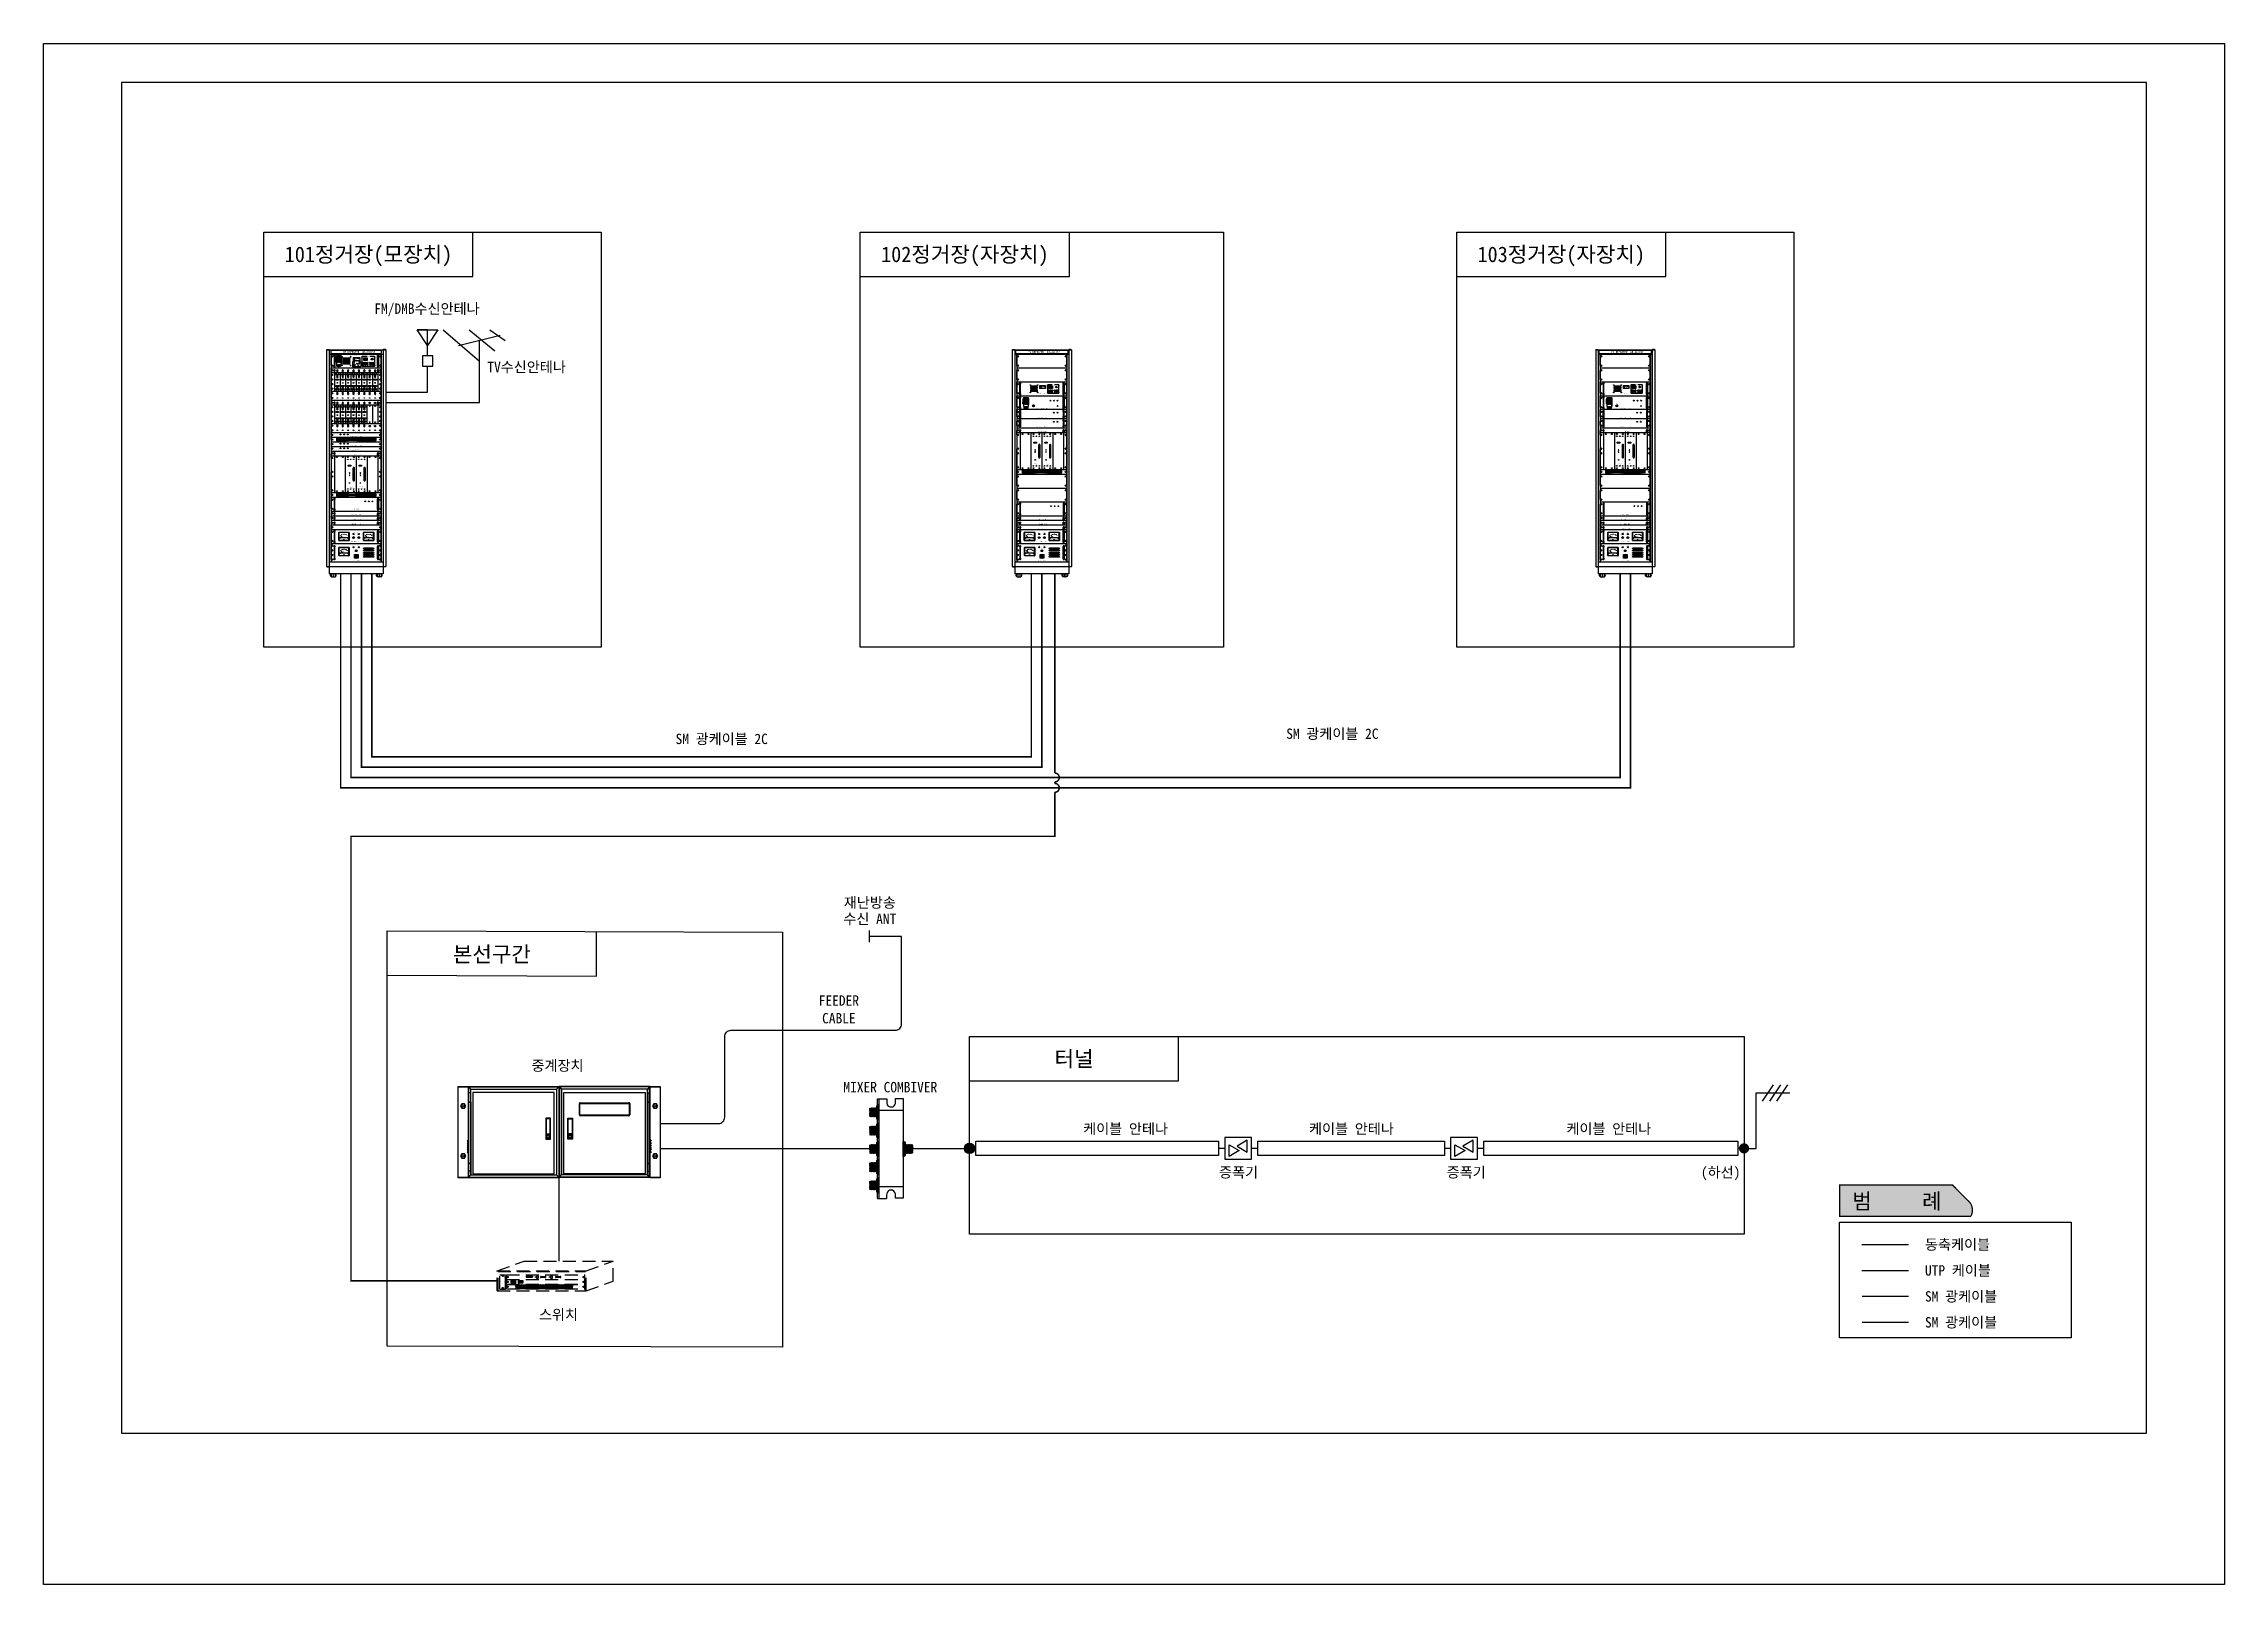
# Model space of a CAD drawing. Header units: millimetres. Extents: x 0 to 2521, y -5 to 594.
# Drawn here: x 849 to 1690, y -5 to 589 of the extents above; entities that cross this region are included whole.
import ezdxf
from ezdxf.enums import TextEntityAlignment as Align

# ---------------------------------------------------------------- set-up
doc = ezdxf.new("R2010")
doc.units = ezdxf.units.MM
doc.header["$LTSCALE"] = 10
for name, pattern in [('A-DASHD01', [0.75, 0.5, -0.25]), ('DASHED', [0.75, 0.5, -0.25]), ('H2', [4.5, 3, -1.5])]:
    doc.linetypes.add(name, pattern=pattern)
for name, color, linetype in [('11', 1, 'Continuous'), ('A-ANNO-TTLB', 7, 'Continuous'), ('A-TEXT02', 6, 'Continuous'), ('CZ-SYMB', 2, 'Continuous'), ('S-254', 254, 'Continuous'), ('T', 4, 'Continuous'), ('TEXT1', 7, 'Continuous'), ('TITBOX', 7, 'Continuous'), ('TT-CABL', 4, 'Continuous'), ('TT-COMM-CABL', 4, 'Continuous'), ('TT-COMM-SYMB', 3, 'Continuous'), ('TT-COMM-TEXT', 3, 'Continuous'), ('TT-WIRE-EQPM', 2, 'Continuous')]:
    doc.layers.add(name, color=color, linetype=linetype)
doc.styles.add('SIMPLEX', font='simplex')
doc.styles.get("Standard").update_dxf_attribs({"font": 'GulimChe.ttf'})
doc.styles.add('굴림체', font='GulimChe.ttf')
pattern_1 = [(45, (958.411851, 458.8346515), (-0.0035355115, 0.0035355115), []), (135, (958.411851, 458.8346515), (-0.0035355115, -0.0035355115), [])]

# ---------------------------------------------------------------- blocks, each defined once
blk = doc.blocks.new('BC', base_point=(291.5, 296))
at = {"color": 7}
for p, q in [((274, 277.5), (274, 314.5)), ((274, 314.5), (309, 314.5)), ((309, 277.5), (274, 277.5)), ((285.5, 284), (285.5, 310.5)), ((285.5, 310.5), (297.5, 310.5)), ((288, 284), (285.5, 284)), ((295.5, 308.5), (287.5, 308.5)), ((287.5, 308.5), (287.5, 286)), ((287.5, 304), (295.5, 304)), ((287.5, 286), (288, 286)), ((288, 282), (288, 303)), ((288, 303), (295, 303)), ((288, 294.5), (295, 294.5)), ((288, 285.5), (295, 285.5)), ((295, 282), (288, 282)), ((295, 303), (295, 282)), ((295, 286), (295.5, 286)), ((297.5, 284), (295, 284)), ((295.5, 286), (295.5, 308.5)), ((297.5, 310.5), (297.5, 284)), ((309, 314.5), (309, 277.5))]:
    blk.add_line(p, q, dxfattribs=at)
at = {"color": 7, "style": 'SIMPLEX'}
for s, height, width, p, p2 in [('OFF', 4.5, 0.440252, (289, 297), (294, 297)), ('20', 2.5, 1.235294, (289, 282.5), (294, 282.5))]:
    blk.add_text(s, height=height, dxfattribs=dict(at, width=width)).set_placement(p, p2, align=Align.FIT)
blk = doc.blocks.new('LED')
at = {"color": 7}
blk.add_circle((0, 0), 2.5, dxfattribs=at)
blk = doc.blocks.new('*X4')
at = {"color": 0, "linetype": 'Continuous'}
for p, q in [((762, 517), (762, 529)), ((763, 516), (763, 530)), ((763, 516), (763, 530)), ((763, 517), (763, 529)), ((764, 515), (764, 531)), ((764, 516), (764, 530)), ((764, 516), (764, 530)), ((764, 516), (764, 530)), ((764, 516), (764, 530)), ((765, 515), (765, 531)), ((765, 515), (765, 531)), ((765, 515), (765, 531)), ((766, 516), (766, 531)), ((766, 515), (766, 531)), ((766, 515), (766, 531)), ((766, 515), (766, 531)), ((766, 515), (766, 531)), ((767, 516), (767, 531)), ((767, 516), (767, 531)), ((767, 516), (767, 531)), ((768, 528), (768, 531)), ((768, 518), (768, 531)), ((768, 517), (768, 531)), ((768, 517), (768, 531)), ((768, 516), (768, 531)), ((768, 522), (768, 524)), ((769, 528), (769, 531)), ((769, 528), (769, 531)), ((769, 528), (769, 531)), ((769, 522), (769, 524)), ((769, 522), (769, 524)), ((769, 522), (769, 524)), ((770, 528), (770, 531)), ((770, 528), (770, 531)), ((770, 528), (770, 531)), ((770, 528), (770, 531)), ((770, 528), (770, 531)), ((770, 522), (770, 524)), ((770, 522), (770, 524)), ((770, 522), (770, 524)), ((770, 522), (770, 524)), ((770, 522), (770, 524)), ((771, 528), (771, 531)), ((771, 528), (771, 531)), ((771, 528), (771, 531)), ((771, 522), (771, 524)), ((771, 522), (771, 524)), ((771, 522), (771, 524)), ((772, 528), (772, 531)), ((772, 528), (772, 531)), ((772, 528), (772, 531)), ((772, 528), (772, 531)), ((772, 528), (772, 531)), ((772, 522), (772, 524)), ((772, 522), (772, 524)), ((772, 522), (772, 524)), ((772, 522), (772, 524)), ((772, 522), (772, 524)), ((773, 528), (773, 531)), ((773, 528), (773, 531)), ((773, 528), (773, 531)), ((773, 522), (773, 524)), ((773, 522), (773, 524)), ((773, 522), (773, 524)), ((774, 527), (774, 531)), ((774, 527), (774, 531)), ((774, 527), (774, 531)), ((774, 528), (774, 531)), ((774, 528), (774, 531)), ((774, 522), (774, 524)), ((774, 522), (774, 524)), ((774, 522), (774, 524)), ((774, 522), (774, 524)), ((774, 522), (774, 524)), ((775, 525), (775, 531)), ((775, 525), (775, 531)), ((775, 526), (775, 531)), ((775, 522), (775, 524)), ((775, 522), (775, 524)), ((775, 522), (775, 524)), ((776, 521), (776, 531)), ((776, 522), (776, 531)), ((776, 522), (776, 531)), ((776, 522), (776, 531)), ((776, 522), (776, 531)), ((777, 519), (777, 531)), ((777, 520), (777, 531)), ((777, 520), (777, 531)), ((778, 518), (778, 531)), ((778, 518), (778, 531)), ((778, 516), (778, 530)), ((778, 517), (778, 530)), ((778, 517), (778, 530)), ((779, 516), (779, 530)), ((779, 516), (779, 530)), ((779, 516), (779, 530)), ((780, 516), (780, 530)), ((780, 515), (780, 529)), ((780, 515), (780, 529)), ((780, 515), (780, 528)), ((780, 515), (780, 528)), ((781, 515), (781, 527)), ((781, 515), (781, 526)), ((781, 515), (781, 526)), ((782, 515), (782, 525)), ((782, 516), (782, 524)), ((782, 516), (782, 524)), ((782, 516), (782, 524)), ((782, 516), (782, 524)), ((783, 522), (783, 524)), ((783, 522), (783, 524)), ((783, 522), (783, 524)), ((783, 516), (783, 521)), ((783, 516), (783, 521)), ((783, 517), (783, 520)), ((784, 522), (784, 524)), ((784, 522), (784, 524)), ((784, 522), (784, 524)), ((784, 522), (784, 524)), ((784, 522), (784, 524)), ((784, 517), (784, 519)), ((785, 522), (785, 524)), ((785, 522), (785, 524)), ((785, 522), (785, 524)), ((786, 522), (786, 524)), ((786, 522), (786, 524)), ((786, 522), (786, 524)), ((786, 522), (786, 524)), ((786, 522), (786, 524)), ((787, 522), (787, 524)), ((787, 522), (787, 524)), ((787, 522), (787, 524)), ((788, 522), (788, 524)), ((788, 522), (788, 524)), ((788, 522), (788, 524)), ((788, 522), (788, 524)), ((788, 522), (788, 524)), ((789, 522), (789, 524)), ((789, 522), (789, 524)), ((789, 522), (789, 524)), ((790, 516), (790, 530)), ((790, 517), (790, 529)), ((790, 517), (790, 529)), ((790, 518), (790, 528)), ((790, 522), (790, 524)), ((791, 516), (791, 530)), ((791, 516), (791, 530)), ((791, 516), (791, 530)), ((792, 515), (792, 531)), ((792, 515), (792, 531)), ((792, 515), (792, 531)), ((792, 515), (792, 531)), ((792, 516), (792, 530)), ((793, 515), (793, 531)), ((793, 515), (793, 531)), ((793, 515), (793, 531)), ((794, 515), (794, 531)), ((794, 516), (794, 530)), ((794, 516), (794, 530)), ((794, 516), (794, 530)), ((794, 516), (794, 530)), ((795, 516), (795, 530)), ((795, 516), (795, 530)), ((795, 517), (795, 529)), ((796, 517), (796, 529))]:
    blk.add_line(p, q, dxfattribs=at)

msp = doc.modelspace()

# ---------------------------------------------------------------- hatches: boundary and pattern name
h = msp.add_hatch()
h.set_pattern_fill('ANSI37', color=5, scale=0.04, style=0)
h.set_pattern_definition(pattern_1)
edge = h.paths.add_edge_path()
edge.add_arc((975.33, 467.43), 0.02, 0, 360)
edge = h.paths.add_edge_path()
edge.add_arc((975.39, 467.63), 0.02, 0, 360)
edge = h.paths.add_edge_path()
edge.add_arc((975.53, 467.78), 0.02, 0, 360)
edge = h.paths.add_edge_path()
edge.add_arc((975.73, 467.83), 0.02, 0, 360)
edge = h.paths.add_edge_path()
edge.add_arc((975.93, 467.78), 0.02, 0, 360)
edge = h.paths.add_edge_path()
edge.add_arc((976.08, 467.63), 0.02, 0, 360)
edge = h.paths.add_edge_path()
edge.add_arc((976.13, 467.43), 0.02, 0, 360)
edge = h.paths.add_edge_path()
edge.add_arc((976.08, 467.23), 0.02, 0, 360)
h = msp.add_hatch()
h.set_pattern_fill('ANSI37', color=5, scale=0.04, style=0)
h.set_pattern_definition(pattern_1)
edge = h.paths.add_edge_path()
edge.add_arc((975.39, 467.23), 0.02, 0, 360)
at = {"layer": 'S-254'}
h = msp.add_hatch(color=256, dxfattribs=at)
edge = h.paths.add_edge_path()
edge.add_line((1541.68, 137), (1541.68, 149))
edge.add_line((1541.68, 149), (1585.21, 149))
edge.add_line((1585.21, 149), (1591.21, 143))
edge.add_arc((1588.1, 139.33), 4.81, -29.06661, 49.67631, ccw=False)
edge.add_line((1592.3, 137), (1541.68, 137))
at = {"layer": 'TT-COMM-CABL'}
for points in [[(1208.12, 163.15, 1), (1204.15, 163.15, 1)], [(1506.81, 163.15, 1), (1502.84, 163.15, 1)]]:
    msp.add_hatch(color=256, dxfattribs=at).paths.add_polyline_path(points)

# ---------------------------------------------------------------- linework, layer by layer
at = {"color": 5}
for p, q in [((958.21, 471.02), (958.37, 471.18)), ((958.21, 471.02), (958.21, 387.47)), ((958.21, 471.02), (981.01, 471.02)), ((958.37, 471.18), (959.05, 471.18)), ((959.05, 471.18), (959.21, 471.02)), ((959.21, 471.02), (959.21, 384.67)), ((980.17, 471.18), (980.01, 471.02)), ((980.01, 471.02), (980.01, 384.67)), ((980.85, 471.18), (980.17, 471.18)), ((981.01, 471.02), (980.85, 471.18)), ((981.01, 471.02), (981.01, 387.47)), ((1003.11, 478.66), (1017.11, 466.66)), ((1222.62, 471.02), (1222.78, 471.18)), ((1222.62, 471.02), (1222.62, 387.47)), ((1222.62, 471.02), (1245.42, 471.02)), ((1222.78, 471.18), (1223.46, 471.18)), ((1223.46, 471.18), (1223.62, 471.02)), ((1223.62, 471.02), (1223.62, 384.67)), ((1244.58, 471.18), (1244.42, 471.02)), ((1244.42, 471.02), (1244.42, 384.67)), ((1245.26, 471.18), (1244.58, 471.18)), ((1245.42, 471.02), (1245.26, 471.18)), ((1245.42, 471.02), (1245.42, 387.47)), ((1447.61, 471.02), (1447.77, 471.18)), ((1447.61, 471.02), (1447.61, 387.47)), ((1447.61, 471.02), (1470.41, 471.02)), ((1447.77, 471.18), (1448.45, 471.18)), ((1448.45, 471.18), (1448.61, 471.02)), ((1448.61, 471.02), (1448.61, 384.67)), ((1469.57, 471.18), (1469.41, 471.02)), ((1469.41, 471.02), (1469.41, 384.67)), ((1470.25, 471.18), (1469.57, 471.18)), ((1470.41, 471.02), (1470.25, 471.18)), ((1470.41, 471.02), (1470.41, 387.47)), ((959.21, 469.36), (980.01, 469.36)), ((959.93, 470.91), (979.29, 470.91)), ((959.93, 469.47), (959.93, 470.91)), ((979.29, 469.47), (959.93, 469.47)), ((959.93, 469.36), (959.93, 389.27)), ((959.97, 465.07), (959.97, 468.31)), ((959.97, 468.31), (960.04, 468.31)), ((960.04, 465.07), (959.97, 465.07)), ((959.97, 464.75), (959.97, 464.02)), ((960.04, 464.75), (959.97, 464.75)), ((959.97, 464.02), (979.25, 464.02)), ((959.97, 464.02), (979.25, 464.02)), ((959.97, 463.29), (959.97, 464.02)), ((960.04, 463.29), (959.97, 463.29)), ((959.97, 461.51), (959.97, 462.97)), ((959.97, 462.97), (960.04, 462.97)), ((961.05, 468.77), (961.05, 464.61)), ((961.37, 464.61), (961.37, 468.77)), ((961.64, 466.47), (961.6, 466.47)), ((961.8, 466.51), (961.64, 466.51)), ((961.77, 468.3), (961.81, 468.3)), ((961.8, 468.27), (961.83, 468.27)), ((961.97, 468.39), (962.05, 468.39)), ((961.97, 466.11), (961.97, 468.37)), ((962.05, 466.11), (961.97, 466.11)), ((961.99, 466.43), (963.79, 466.43)), ((962.05, 468.39), (962.05, 466.11)), ((962.13, 466.11), (962.13, 468.39)), ((962.13, 468.39), (962.21, 468.39)), ((962.21, 466.11), (962.13, 466.11)), ((962.13, 463), (962.13, 462.28)), ((962.21, 468.39), (962.21, 466.11)), ((962.29, 466.11), (962.29, 468.39)), ((962.29, 468.39), (962.37, 468.39)), ((962.37, 466.11), (962.29, 466.11)), ((962.37, 468.39), (962.37, 466.11)), ((962.45, 466.11), (962.45, 468.39)), ((962.45, 468.39), (962.53, 468.39)), ((962.53, 466.11), (962.45, 466.11)), ((962.51, 465.31), (963.27, 465.31)), ((962.51, 465.07), (962.51, 465.31)), ((963.27, 465.07), (962.51, 465.07)), ((962.53, 468.39), (962.53, 466.11)), ((962.53, 462.28), (962.53, 463)), ((962.61, 466.11), (962.61, 468.39)), ((962.61, 468.39), (962.69, 468.39)), ((962.69, 466.11), (962.61, 466.11)), ((962.69, 468.39), (962.69, 466.11)), ((962.71, 464.67), (962.75, 464.43)), ((962.75, 464.43), (963.03, 464.43)), ((962.77, 466.11), (962.77, 468.39)), ((962.77, 468.39), (962.85, 468.39)), ((962.85, 466.11), (962.77, 466.11)), ((962.85, 468.39), (962.85, 466.11)), ((962.93, 466.11), (962.93, 468.39)), ((962.93, 468.39), (963.01, 468.39)), ((963.01, 466.11), (962.93, 466.11)), ((963.01, 468.39), (963.01, 466.11)), ((963.03, 464.43), (963.07, 464.67)), ((963.09, 466.11), (963.09, 468.39)), ((963.09, 468.39), (963.17, 468.39)), ((963.17, 466.11), (963.09, 466.11)), ((963.17, 468.39), (963.17, 466.11)), ((963.25, 466.11), (963.25, 468.39)), ((963.25, 468.39), (963.33, 468.39)), ((963.33, 466.11), (963.25, 466.11)), ((963.27, 465.31), (963.27, 465.07)), ((963.33, 468.39), (963.33, 466.11)), ((963.41, 466.11), (963.41, 468.39)), ((963.41, 468.39), (963.49, 468.39)), ((963.49, 466.11), (963.41, 466.11)), ((963.49, 468.39), (963.49, 466.11)), ((963.57, 466.11), (963.57, 468.39)), ((963.57, 468.39), (963.65, 468.39)), ((963.65, 466.11), (963.57, 466.11)), ((963.65, 468.39), (963.65, 466.11)), ((963.73, 466.11), (963.73, 468.39)), ((963.73, 468.39), (963.81, 468.39)), ((963.81, 466.11), (963.73, 466.11)), ((963.81, 468.37), (963.81, 466.11)), ((964.13, 468.31), (964.21, 468.31)), ((964.13, 468.3), (964.21, 468.3)), ((964.13, 465.03), (964.21, 465.03)), ((964.13, 465.02), (964.21, 465.02)), ((964.17, 468.27), (964.17, 468.35)), ((964.17, 468.26), (964.17, 468.34)), ((964.17, 464.99), (964.17, 465.07)), ((964.17, 464.98), (964.17, 465.06)), ((964.21, 463), (964.21, 462.28)), ((964.41, 467.99), (967.21, 467.99)), ((964.41, 467.83), (964.41, 467.99)), ((967.21, 467.83), (964.41, 467.83)), ((964.41, 467.59), (967.21, 467.59)), ((964.41, 467.43), (964.41, 467.59)), ((967.21, 467.43), (964.41, 467.43)), ((964.41, 467.19), (967.21, 467.19)), ((964.41, 467.03), (964.41, 467.19)), ((967.21, 467.03), (964.41, 467.03)), ((964.41, 466.79), (967.21, 466.79)), ((964.41, 466.63), (964.41, 466.79)), ((967.21, 466.63), (964.41, 466.63)), ((964.41, 466.39), (967.21, 466.39)), ((964.41, 466.23), (964.41, 466.39)), ((967.21, 466.23), (964.41, 466.23)), ((964.41, 465.99), (967.21, 465.99)), ((964.41, 465.83), (964.41, 465.99)), ((967.21, 465.83), (964.41, 465.83)), ((964.41, 465.59), (967.21, 465.59)), ((964.41, 465.43), (964.41, 465.59)), ((967.21, 465.43), (964.41, 465.43)), ((964.61, 462.28), (964.61, 463)), ((966.29, 463), (966.29, 462.28)), ((966.69, 462.28), (966.69, 463)), ((967.21, 467.99), (967.21, 467.83)), ((967.21, 467.59), (967.21, 467.43)), ((967.21, 467.19), (967.21, 467.03)), ((967.21, 466.79), (967.21, 466.63)), ((967.21, 466.39), (967.21, 466.23)), ((967.21, 465.99), (967.21, 465.83)), ((967.21, 465.59), (967.21, 465.43)), ((967.41, 468.31), (967.49, 468.31)), ((967.41, 465.03), (967.49, 465.03)), ((967.45, 468.27), (967.45, 468.35)), ((967.45, 464.99), (967.45, 465.07)), ((968.13, 466.27), (968.13, 464.59)), ((968.25, 466.39), (969.07, 466.39)), ((971.25, 464.47), (968.25, 464.47)), ((968.37, 463), (968.37, 462.28)), ((968.53, 468.09), (970.95, 468.09)), ((968.53, 466.79), (968.53, 468.09)), ((970.95, 466.79), (968.53, 466.79)), ((968.61, 467.64), (969.51, 466.82)), ((968.7, 467.55), (968.62, 467.61)), ((968.71, 465.13), (968.67, 465.2)), ((968.68, 464.94), (968.94, 464.94)), ((968.77, 465.37), (968.85, 465.37)), ((968.77, 462.28), (968.77, 463)), ((968.94, 467.63), (968.88, 467.71)), ((968.95, 465.2), (968.91, 465.13)), ((969.16, 467.69), (969.1, 467.77)), ((969.44, 467.75), (969.4, 467.83)), ((969.74, 467.77), (969.74, 467.85)), ((970.04, 467.75), (970.06, 467.83)), ((970.32, 467.69), (970.38, 467.77)), ((970.43, 466.39), (971.25, 466.39)), ((970.45, 463), (970.45, 462.28)), ((970.54, 467.63), (970.6, 467.71)), ((970.78, 467.55), (970.86, 467.61)), ((970.85, 462.28), (970.85, 463)), ((970.95, 468.09), (970.95, 466.79)), ((971.37, 466.27), (971.37, 464.59)), ((971.79, 468.29), (971.79, 464.83)), ((971.87, 468.29), (971.95, 468.29)), ((971.87, 464.83), (971.95, 464.83)), ((973.81, 468.41), (971.91, 468.41)), ((971.91, 468.25), (971.91, 468.33)), ((971.91, 464.79), (971.91, 464.87)), ((971.91, 464.71), (976.71, 464.71)), ((972.53, 467.95), (973.87, 467.95)), ((972.53, 466.87), (972.53, 467.95)), ((973.87, 466.87), (972.53, 466.87)), ((972.53, 463), (972.53, 462.28)), ((972.64, 467.2), (972.66, 467.36)), ((972.64, 467.2), (972.65, 467.19)), ((972.65, 467.19), (972.67, 467.2)), ((972.68, 467.37), (972.66, 467.36)), ((972.67, 467.39), (972.69, 467.55)), ((972.67, 467.39), (972.68, 467.37)), ((972.67, 467.2), (972.69, 467.36)), ((972.69, 467.39), (972.68, 467.37)), ((972.68, 467.37), (972.69, 467.36)), ((972.69, 467.55), (972.7, 467.56)), ((972.69, 467.39), (972.71, 467.54)), ((972.7, 467.56), (972.71, 467.54)), ((972.81, 467.36), (972.79, 467.2)), ((972.81, 467.17), (972.79, 467.2)), ((972.81, 467.2), (972.8, 467.19)), ((972.83, 467.55), (972.81, 467.39)), ((972.81, 467.39), (972.82, 467.37)), ((972.82, 467.37), (972.81, 467.36)), ((972.84, 467.36), (972.81, 467.2)), ((972.81, 467.2), (972.97, 467.2)), ((972.81, 467.17), (972.96, 467.17)), ((972.84, 467.39), (972.82, 467.37)), ((972.82, 467.37), (972.84, 467.36)), ((972.86, 467.57), (972.83, 467.55)), ((972.86, 467.55), (972.84, 467.39)), ((972.84, 467.39), (972.99, 467.39)), ((972.84, 467.36), (972.99, 467.36)), ((972.86, 467.55), (972.85, 467.56)), ((973.02, 467.57), (972.86, 467.57)), ((973.01, 467.55), (972.86, 467.55)), ((972.93, 462.28), (972.93, 463)), ((972.96, 467.17), (972.99, 467.2)), ((972.97, 467.2), (972.99, 467.36)), ((972.97, 467.2), (972.98, 467.19)), ((972.99, 467.39), (973.01, 467.55)), ((972.99, 467.39), (973, 467.37)), ((973, 467.37), (972.99, 467.36)), ((972.99, 467.2), (973.02, 467.36)), ((973.02, 467.39), (973, 467.37)), ((973, 467.37), (973.02, 467.36)), ((973.01, 467.55), (973.03, 467.56)), ((973.02, 467.57), (973.04, 467.54)), ((973.02, 467.39), (973.04, 467.54)), ((973.14, 467.36), (973.11, 467.2)), ((973.14, 467.17), (973.11, 467.2)), ((973.14, 467.2), (973.13, 467.19)), ((973.16, 467.55), (973.14, 467.39)), ((973.14, 467.39), (973.15, 467.37)), ((973.15, 467.37), (973.14, 467.36)), ((973.16, 467.36), (973.14, 467.2)), ((973.14, 467.2), (973.29, 467.2)), ((973.14, 467.17), (973.29, 467.17)), ((973.17, 467.39), (973.15, 467.37)), ((973.15, 467.37), (973.16, 467.36)), ((973.19, 467.57), (973.16, 467.55)), ((973.16, 467.36), (973.32, 467.36)), ((973.19, 467.55), (973.17, 467.39)), ((973.17, 467.39), (973.32, 467.39)), ((973.19, 467.55), (973.18, 467.56)), ((973.34, 467.57), (973.19, 467.57)), ((973.34, 467.55), (973.19, 467.55)), ((973.29, 467.2), (973.32, 467.36)), ((973.29, 467.2), (973.31, 467.19)), ((973.29, 467.17), (973.32, 467.2)), ((973.32, 467.39), (973.34, 467.55)), ((973.32, 467.39), (973.33, 467.37)), ((973.33, 467.37), (973.32, 467.36)), ((973.32, 467.2), (973.34, 467.36)), ((973.35, 467.39), (973.33, 467.37)), ((973.33, 467.37), (973.34, 467.36)), ((973.34, 467.57), (973.37, 467.54)), ((973.34, 467.55), (973.35, 467.56)), ((973.35, 467.39), (973.37, 467.54)), ((973.46, 467.36), (973.44, 467.2)), ((973.46, 467.17), (973.44, 467.2)), ((973.47, 467.2), (973.45, 467.19)), ((973.48, 467.37), (973.46, 467.36)), ((973.46, 467.17), (973.62, 467.17)), ((973.49, 467.55), (973.47, 467.39)), ((973.47, 467.39), (973.48, 467.37)), ((973.49, 467.36), (973.47, 467.2)), ((973.47, 467.2), (973.62, 467.2)), ((973.49, 467.39), (973.48, 467.37)), ((973.48, 467.37), (973.49, 467.36)), ((973.52, 467.57), (973.49, 467.55)), ((973.51, 467.55), (973.49, 467.39)), ((973.49, 467.39), (973.65, 467.39)), ((973.49, 467.36), (973.64, 467.36)), ((973.51, 467.55), (973.5, 467.56)), ((973.67, 467.55), (973.51, 467.55)), ((973.67, 467.57), (973.52, 467.57)), ((973.62, 467.2), (973.64, 467.36)), ((973.62, 467.2), (973.63, 467.19)), ((973.62, 467.17), (973.65, 467.2)), ((973.66, 467.37), (973.64, 467.36)), ((973.65, 467.39), (973.67, 467.55)), ((973.65, 467.39), (973.66, 467.37)), ((973.65, 467.2), (973.67, 467.36)), ((973.67, 467.39), (973.66, 467.37)), ((973.66, 467.37), (973.67, 467.36)), ((973.67, 467.57), (973.69, 467.54)), ((973.67, 467.55), (973.68, 467.56)), ((973.67, 467.39), (973.69, 467.54)), ((973.87, 467.95), (973.87, 466.87)), ((974.61, 463), (974.61, 462.28)), ((976.71, 468.41), (974.81, 468.41)), ((975.01, 462.28), (975.01, 463)), ((975.75, 467.1), (975.71, 467.14)), ((975.71, 467.14), (975.71, 467.03)), ((975.71, 467.13), (975.72, 467.13)), ((975.71, 467.12), (975.72, 467.13)), ((975.71, 467.12), (975.73, 467.13)), ((975.71, 467.11), (975.74, 467.13)), ((975.71, 467.1), (975.75, 467.13)), ((975.71, 467.09), (975.75, 467.13)), ((975.71, 467.09), (975.75, 467.13)), ((975.75, 467.09), (975.71, 467.13)), ((975.71, 467.08), (975.75, 467.12)), ((975.75, 467.08), (975.71, 467.12)), ((975.71, 467.07), (975.75, 467.11)), ((975.71, 467.07), (975.75, 467.11)), ((975.75, 467.07), (975.71, 467.11)), ((975.75, 467.07), (975.71, 467.11)), ((975.71, 467.06), (975.75, 467.1)), ((975.75, 467.06), (975.71, 467.1)), ((975.71, 467.05), (975.75, 467.09)), ((975.75, 467.05), (975.71, 467.09)), ((975.75, 467.05), (975.71, 467.09)), ((975.71, 467.04), (975.75, 467.08)), ((975.71, 467.04), (975.75, 467.08)), ((975.75, 467.04), (975.71, 467.08)), ((975.75, 467.03), (975.71, 467.07)), ((975.74, 467.03), (975.71, 467.06)), ((975.73, 467.03), (975.71, 467.06)), ((975.73, 467.03), (975.71, 467.05)), ((975.72, 467.03), (975.71, 467.04)), ((975.71, 467.03), (975.71, 467.04)), ((975.71, 467.03), (975.75, 467.03)), ((975.75, 467.1), (975.72, 467.13)), ((975.72, 467.03), (975.75, 467.07)), ((975.72, 467.03), (975.75, 467.06)), ((975.75, 467.12), (975.73, 467.13)), ((975.75, 467.11), (975.73, 467.13)), ((975.73, 467.03), (975.75, 467.06)), ((975.75, 467.12), (975.74, 467.13)), ((975.74, 467.03), (975.75, 467.05)), ((975.74, 467.03), (975.75, 467.04)), ((975.75, 467.14), (975.75, 467.03)), ((975.75, 467.13), (975.75, 467.13)), ((975.75, 467.03), (975.75, 467.04)), ((976.67, 468.29), (976.75, 468.29)), ((976.67, 464.83), (976.75, 464.83)), ((976.69, 463), (976.69, 462.28)), ((976.71, 468.25), (976.71, 468.33)), ((976.71, 464.79), (976.71, 464.87)), ((976.83, 464.83), (976.83, 468.29)), ((977.09, 462.28), (977.09, 463)), ((977.85, 464.61), (977.85, 468.77)), ((978.17, 468.77), (978.17, 464.61)), ((979.25, 468.31), (979.19, 468.31)), ((979.19, 465.07), (979.25, 465.07)), ((979.25, 464.75), (979.19, 464.75)), ((979.25, 463.29), (979.19, 463.29)), ((979.25, 462.97), (979.19, 462.97)), ((979.25, 465.07), (979.25, 468.31)), ((979.25, 464.02), (979.25, 464.75)), ((979.25, 464.02), (979.25, 463.29)), ((979.25, 461.51), (979.25, 462.97)), ((979.29, 470.91), (979.29, 469.47)), ((979.29, 469.36), (979.29, 389.27)), ((1223.62, 469.36), (1244.42, 469.36)), ((1224.02, 470.91), (1244.02, 470.91)), ((1224.02, 469.47), (1224.02, 470.91)), ((1244.02, 469.47), (1224.02, 469.47)), ((1224.34, 469.36), (1224.34, 389.27)), ((1224.38, 469.36), (1243.66, 469.36)), ((1224.38, 468.63), (1224.38, 469.36)), ((1224.44, 468.63), (1224.38, 468.63)), ((1224.38, 465.07), (1224.38, 468.31)), ((1224.38, 468.31), (1224.44, 468.31)), ((1224.44, 465.07), (1224.38, 465.07)), ((1224.38, 464.75), (1224.38, 463.29)), ((1224.38, 464.75), (1224.44, 464.75)), ((1224.38, 464.02), (1243.66, 464.02)), ((1224.44, 463.29), (1224.38, 463.29)), ((1224.38, 459.73), (1224.38, 462.97)), ((1224.38, 462.97), (1224.44, 462.97)), ((1243.66, 468.63), (1243.59, 468.63)), ((1243.66, 468.31), (1243.59, 468.31)), ((1243.59, 465.07), (1243.66, 465.07)), ((1243.66, 464.75), (1243.59, 464.75)), ((1243.66, 463.29), (1243.59, 463.29)), ((1243.66, 462.97), (1243.59, 462.97)), ((1243.66, 468.63), (1243.66, 469.36)), ((1243.66, 465.07), (1243.66, 468.31)), ((1243.66, 464.75), (1243.66, 463.29)), ((1243.66, 459.73), (1243.66, 462.97)), ((1243.7, 469.36), (1243.7, 389.27)), ((1244.02, 470.91), (1244.02, 469.47)), ((1448.61, 469.36), (1469.41, 469.36)), ((1449.01, 470.91), (1469.01, 470.91)), ((1449.01, 469.47), (1449.01, 470.91)), ((1469.01, 469.47), (1449.01, 469.47)), ((1449.33, 469.36), (1449.33, 389.27)), ((1449.37, 469.36), (1468.65, 469.36)), ((1449.37, 468.63), (1449.37, 469.36)), ((1449.44, 468.63), (1449.37, 468.63)), ((1449.37, 465.07), (1449.37, 468.31)), ((1449.37, 468.31), (1449.44, 468.31)), ((1449.44, 465.07), (1449.37, 465.07)), ((1449.37, 464.75), (1449.37, 463.29)), ((1449.37, 464.75), (1449.44, 464.75)), ((1449.37, 464.02), (1468.65, 464.02)), ((1449.44, 463.29), (1449.37, 463.29)), ((1449.37, 459.73), (1449.37, 462.97)), ((1449.37, 462.97), (1449.44, 462.97)), ((1468.65, 468.63), (1468.59, 468.63)), ((1468.65, 468.31), (1468.59, 468.31)), ((1468.59, 465.07), (1468.65, 465.07)), ((1468.65, 464.75), (1468.59, 464.75)), ((1468.65, 463.29), (1468.59, 463.29)), ((1468.65, 462.97), (1468.59, 462.97)), ((1468.65, 468.63), (1468.65, 469.36)), ((1468.65, 465.07), (1468.65, 468.31)), ((1468.65, 464.75), (1468.65, 463.29)), ((1468.65, 459.73), (1468.65, 462.97)), ((1468.69, 469.36), (1468.69, 389.27)), ((1469.01, 470.91), (1469.01, 469.47)), ((959.97, 462.24), (962.07, 462.24)), ((960.04, 461.51), (959.97, 461.51)), ((959.97, 459.73), (959.97, 461.19)), ((960.04, 461.19), (959.97, 461.19)), ((960.04, 459.73), (959.97, 459.73)), ((959.97, 457.95), (959.97, 459.41)), ((960.04, 459.41), (959.97, 459.41)), ((960.04, 457.95), (959.97, 457.95)), ((959.97, 456.17), (959.97, 457.63)), ((959.97, 457.63), (960.04, 457.63)), ((960.04, 456.17), (959.97, 456.17)), ((960.04, 455.85), (959.97, 455.85)), ((959.97, 454.39), (959.97, 455.85)), ((959.97, 455.12), (962.07, 455.12)), ((960.04, 454.39), (959.97, 454.39)), ((961.37, 462.32), (961.05, 462.32)), ((961.29, 462.24), (961.29, 455.12)), ((961.72, 461.47), (961.8, 461.47)), ((961.72, 455.89), (961.8, 455.89)), ((961.76, 461.43), (961.76, 461.51)), ((961.76, 455.85), (961.76, 455.93)), ((961.83, 459.68), (962.83, 459.68)), ((961.83, 459.28), (961.83, 459.68)), ((962.83, 459.28), (961.83, 459.28)), ((961.92, 459.47), (961.9, 459.49)), ((962, 459.37), (961.94, 459.45)), ((962.15, 459.28), (961.98, 459.53)), ((962.01, 459.49), (962, 459.51)), ((962.07, 461.4), (962.07, 462.28)), ((962.07, 462.28), (962.59, 462.28)), ((962.59, 461.4), (962.07, 461.4)), ((962.07, 454.82), (962.07, 455.7)), ((962.07, 455.7), (962.59, 455.7)), ((962.59, 454.82), (962.07, 454.82)), ((962.13, 459.51), (962.11, 459.54)), ((962.13, 461.4), (962.13, 460.68)), ((962.13, 456.42), (962.13, 455.7)), ((962.13, 454.82), (962.13, 454.1)), ((962.23, 459.52), (962.22, 459.56)), ((962.32, 459.5), (962.32, 459.4)), ((962.33, 459.52), (962.33, 459.56)), ((962.34, 459.5), (962.34, 459.4)), ((962.44, 459.52), (962.44, 459.56)), ((962.53, 460.68), (962.53, 461.4)), ((962.53, 455.7), (962.53, 456.42)), ((962.53, 454.1), (962.53, 454.82)), ((962.54, 459.51), (962.56, 459.54)), ((962.59, 462.28), (962.59, 461.4)), ((962.59, 462.24), (964.15, 462.24)), ((962.59, 455.7), (962.59, 454.82)), ((962.59, 455.12), (964.15, 455.12)), ((962.65, 459.49), (962.66, 459.51)), ((962.73, 459.45), (962.66, 459.37)), ((962.77, 459.49), (962.75, 459.47)), ((962.83, 459.68), (962.83, 459.28)), ((962.86, 461.47), (962.94, 461.47)), ((962.86, 455.89), (962.94, 455.89)), ((962.9, 461.43), (962.9, 461.51)), ((962.9, 455.85), (962.9, 455.93)), ((963.37, 462.24), (963.37, 455.12)), ((963.8, 461.47), (963.88, 461.47)), ((963.8, 455.89), (963.88, 455.89)), ((963.84, 461.43), (963.84, 461.51)), ((963.84, 455.85), (963.84, 455.93)), ((963.91, 459.68), (964.91, 459.68)), ((963.91, 459.28), (963.91, 459.68)), ((964.91, 459.28), (963.91, 459.28)), ((964, 459.47), (963.98, 459.49)), ((964.08, 459.37), (964.02, 459.45)), ((964.23, 459.28), (964.06, 459.53)), ((964.09, 459.49), (964.08, 459.51)), ((964.15, 462.28), (964.67, 462.28)), ((964.15, 461.4), (964.15, 462.28)), ((964.67, 461.4), (964.15, 461.4)), ((964.15, 455.7), (964.67, 455.7)), ((964.15, 454.82), (964.15, 455.7)), ((964.67, 454.82), (964.15, 454.82)), ((964.21, 459.51), (964.19, 459.54)), ((964.21, 461.4), (964.21, 460.68)), ((964.21, 456.42), (964.21, 455.7)), ((964.21, 454.82), (964.21, 454.1)), ((964.31, 459.52), (964.3, 459.56)), ((964.4, 459.5), (964.4, 459.4)), ((964.41, 459.52), (964.41, 459.56)), ((964.42, 459.5), (964.42, 459.4)), ((964.52, 459.52), (964.52, 459.56)), ((964.61, 460.68), (964.61, 461.4)), ((964.61, 455.7), (964.61, 456.42)), ((964.61, 454.1), (964.61, 454.82)), ((964.62, 459.51), (964.64, 459.54)), ((964.67, 462.28), (964.67, 461.4)), ((964.67, 462.24), (966.23, 462.24)), ((964.67, 455.7), (964.67, 454.82)), ((964.67, 455.12), (966.23, 455.12)), ((964.73, 459.49), (964.74, 459.51)), ((964.81, 459.45), (964.74, 459.37)), ((964.85, 459.49), (964.83, 459.47)), ((964.91, 459.68), (964.91, 459.28)), ((964.94, 461.47), (965.02, 461.47)), ((964.94, 455.89), (965.02, 455.89)), ((964.98, 461.43), (964.98, 461.51)), ((964.98, 455.85), (964.98, 455.93)), ((965.45, 462.24), (965.45, 455.12)), ((965.88, 461.47), (965.96, 461.47)), ((965.88, 455.89), (965.96, 455.89)), ((965.92, 461.43), (965.92, 461.51)), ((965.92, 455.85), (965.92, 455.93)), ((965.99, 459.68), (966.99, 459.68)), ((965.99, 459.28), (965.99, 459.68)), ((966.99, 459.28), (965.99, 459.28)), ((966.08, 459.47), (966.06, 459.49)), ((966.16, 459.37), (966.1, 459.45)), ((966.31, 459.28), (966.14, 459.53)), ((966.17, 459.49), (966.16, 459.51)), ((966.23, 461.4), (966.23, 462.28)), ((966.23, 462.28), (966.75, 462.28)), ((966.75, 461.4), (966.23, 461.4)), ((966.23, 455.7), (966.75, 455.7)), ((966.23, 454.82), (966.23, 455.7)), ((966.75, 454.82), (966.23, 454.82)), ((966.29, 459.51), (966.27, 459.54)), ((966.29, 461.4), (966.29, 460.68)), ((966.29, 456.42), (966.29, 455.7)), ((966.29, 454.82), (966.29, 454.1)), ((966.39, 459.52), (966.38, 459.56)), ((966.48, 459.5), (966.48, 459.4)), ((966.49, 459.52), (966.49, 459.56)), ((966.5, 459.5), (966.5, 459.4)), ((966.6, 459.52), (966.6, 459.56)), ((966.69, 460.68), (966.69, 461.4)), ((966.69, 455.7), (966.69, 456.42)), ((966.69, 454.1), (966.69, 454.82)), ((966.7, 459.51), (966.72, 459.54)), ((966.75, 462.28), (966.75, 461.4)), ((966.75, 462.24), (968.31, 462.24)), ((966.75, 455.7), (966.75, 454.82)), ((966.75, 455.12), (968.31, 455.12)), ((966.81, 459.49), (966.82, 459.51)), ((966.89, 459.45), (966.82, 459.37)), ((966.93, 459.49), (966.91, 459.47)), ((966.99, 459.68), (966.99, 459.28)), ((967.02, 461.47), (967.1, 461.47)), ((967.02, 455.89), (967.1, 455.89)), ((967.06, 461.43), (967.06, 461.51)), ((967.06, 455.85), (967.06, 455.93)), ((967.53, 462.24), (967.53, 455.12)), ((967.96, 461.47), (968.04, 461.47)), ((967.96, 455.89), (968.04, 455.89)), ((968, 461.43), (968, 461.51)), ((968, 455.85), (968, 455.93)), ((968.07, 459.68), (969.07, 459.68)), ((968.07, 459.28), (968.07, 459.68)), ((969.07, 459.28), (968.07, 459.28)), ((968.16, 459.47), (968.14, 459.49)), ((968.24, 459.37), (968.18, 459.45)), ((968.39, 459.28), (968.22, 459.53)), ((968.25, 459.49), (968.24, 459.51)), ((968.31, 461.4), (968.31, 462.28)), ((968.31, 462.28), (968.83, 462.28)), ((968.83, 461.4), (968.31, 461.4)), ((968.31, 455.7), (968.83, 455.7)), ((968.31, 454.82), (968.31, 455.7)), ((968.83, 454.82), (968.31, 454.82)), ((968.37, 459.51), (968.35, 459.54)), ((968.37, 461.4), (968.37, 460.68)), ((968.37, 456.42), (968.37, 455.7)), ((968.37, 454.82), (968.37, 454.1)), ((968.47, 459.52), (968.46, 459.56)), ((968.56, 459.5), (968.56, 459.4)), ((968.57, 459.52), (968.57, 459.56)), ((968.58, 459.5), (968.58, 459.4)), ((968.68, 459.52), (968.68, 459.56)), ((968.77, 460.68), (968.77, 461.4)), ((968.77, 455.7), (968.77, 456.42)), ((968.77, 454.1), (968.77, 454.82)), ((968.78, 459.51), (968.8, 459.54)), ((968.83, 462.28), (968.83, 461.4)), ((968.83, 462.24), (970.39, 462.24)), ((968.83, 455.7), (968.83, 454.82)), ((968.83, 455.12), (970.39, 455.12)), ((968.89, 459.49), (968.9, 459.51)), ((968.97, 459.45), (968.9, 459.37)), ((969.01, 459.49), (968.99, 459.47)), ((969.07, 459.68), (969.07, 459.28)), ((969.1, 461.47), (969.18, 461.47)), ((969.1, 455.89), (969.18, 455.89)), ((969.14, 461.43), (969.14, 461.51)), ((969.14, 455.85), (969.14, 455.93)), ((969.61, 462.24), (969.61, 455.12)), ((970.04, 461.47), (970.12, 461.47)), ((970.04, 455.89), (970.12, 455.89)), ((970.08, 461.43), (970.08, 461.51)), ((970.08, 455.85), (970.08, 455.93)), ((970.15, 459.68), (971.15, 459.68)), ((970.15, 459.28), (970.15, 459.68)), ((971.15, 459.28), (970.15, 459.28)), ((970.24, 459.47), (970.22, 459.49)), ((970.32, 459.37), (970.26, 459.45)), ((970.47, 459.28), (970.3, 459.53)), ((970.33, 459.49), (970.32, 459.51)), ((970.39, 462.28), (970.91, 462.28)), ((970.39, 461.4), (970.39, 462.28)), ((970.91, 461.4), (970.39, 461.4)), ((970.39, 455.7), (970.91, 455.7)), ((970.39, 454.82), (970.39, 455.7)), ((970.91, 454.82), (970.39, 454.82)), ((970.45, 459.51), (970.43, 459.54)), ((970.45, 461.4), (970.45, 460.68)), ((970.45, 456.42), (970.45, 455.7)), ((970.45, 454.82), (970.45, 454.1)), ((970.55, 459.52), (970.54, 459.56)), ((970.64, 459.5), (970.64, 459.4)), ((970.65, 459.52), (970.65, 459.56)), ((970.66, 459.5), (970.66, 459.4)), ((970.76, 459.52), (970.76, 459.56)), ((970.85, 460.68), (970.85, 461.4)), ((970.85, 455.7), (970.85, 456.42)), ((970.85, 454.1), (970.85, 454.82)), ((970.86, 459.51), (970.88, 459.54)), ((970.91, 462.28), (970.91, 461.4)), ((970.91, 462.24), (972.47, 462.24)), ((970.91, 455.7), (970.91, 454.82)), ((970.91, 455.12), (972.47, 455.12)), ((970.97, 459.49), (970.98, 459.51)), ((971.05, 459.45), (970.98, 459.37)), ((971.09, 459.49), (971.07, 459.47)), ((971.15, 459.68), (971.15, 459.28)), ((971.18, 461.47), (971.26, 461.47)), ((971.18, 455.89), (971.26, 455.89)), ((971.22, 461.43), (971.22, 461.51)), ((971.22, 455.85), (971.22, 455.93)), ((971.69, 462.24), (971.69, 455.12)), ((972.12, 461.47), (972.2, 461.47)), ((972.12, 455.89), (972.2, 455.89)), ((972.16, 461.43), (972.16, 461.51)), ((972.16, 455.85), (972.16, 455.93)), ((972.23, 459.28), (972.23, 459.68)), ((972.23, 459.68), (973.23, 459.68)), ((973.23, 459.28), (972.23, 459.28)), ((972.32, 459.47), (972.3, 459.49)), ((972.4, 459.37), (972.34, 459.45)), ((972.55, 459.28), (972.38, 459.53)), ((972.41, 459.49), (972.4, 459.51)), ((972.47, 461.4), (972.47, 462.28)), ((972.47, 462.28), (972.99, 462.28)), ((972.99, 461.4), (972.47, 461.4)), ((972.47, 454.82), (972.47, 455.7)), ((972.47, 455.7), (972.99, 455.7)), ((972.99, 454.82), (972.47, 454.82)), ((972.53, 459.51), (972.51, 459.54)), ((972.53, 461.4), (972.53, 460.68)), ((972.53, 456.42), (972.53, 455.7)), ((972.53, 454.82), (972.53, 454.1)), ((972.63, 459.52), (972.62, 459.56)), ((972.72, 459.5), (972.72, 459.4)), ((972.73, 459.52), (972.73, 459.56)), ((972.74, 459.5), (972.74, 459.4)), ((972.84, 459.52), (972.84, 459.56)), ((972.93, 460.68), (972.93, 461.4)), ((972.93, 455.7), (972.93, 456.42)), ((972.93, 454.1), (972.93, 454.82)), ((972.94, 459.51), (972.96, 459.54)), ((972.99, 462.28), (972.99, 461.4)), ((972.99, 462.24), (974.55, 462.24)), ((972.99, 455.7), (972.99, 454.82)), ((972.99, 455.12), (974.55, 455.12)), ((973.05, 459.49), (973.06, 459.51)), ((973.13, 459.45), (973.06, 459.37)), ((973.17, 459.49), (973.15, 459.47)), ((973.23, 459.68), (973.23, 459.28)), ((973.26, 461.47), (973.34, 461.47)), ((973.26, 455.89), (973.34, 455.89)), ((973.3, 461.43), (973.3, 461.51)), ((973.3, 455.85), (973.3, 455.93)), ((973.77, 462.24), (973.77, 455.12)), ((974.2, 461.47), (974.28, 461.47)), ((974.2, 455.89), (974.28, 455.89)), ((974.24, 461.43), (974.24, 461.51)), ((974.24, 455.85), (974.24, 455.93)), ((974.31, 459.68), (975.31, 459.68)), ((974.31, 459.28), (974.31, 459.68)), ((975.31, 459.28), (974.31, 459.28)), ((974.4, 459.47), (974.38, 459.49)), ((974.48, 459.37), (974.42, 459.45)), ((974.63, 459.28), (974.46, 459.53)), ((974.49, 459.49), (974.48, 459.51)), ((974.55, 462.28), (975.07, 462.28)), ((974.55, 461.4), (974.55, 462.28)), ((975.07, 461.4), (974.55, 461.4)), ((974.55, 455.7), (975.07, 455.7)), ((974.55, 454.82), (974.55, 455.7)), ((975.07, 454.82), (974.55, 454.82)), ((974.61, 459.51), (974.59, 459.54)), ((974.61, 461.4), (974.61, 460.68)), ((974.61, 456.42), (974.61, 455.7)), ((974.61, 454.82), (974.61, 454.1)), ((974.71, 459.52), (974.7, 459.56)), ((974.8, 459.5), (974.8, 459.4)), ((974.81, 459.52), (974.81, 459.56)), ((974.82, 459.5), (974.82, 459.4)), ((974.92, 459.52), (974.92, 459.56)), ((975.01, 460.68), (975.01, 461.4)), ((975.01, 455.7), (975.01, 456.42)), ((975.01, 454.1), (975.01, 454.82)), ((975.02, 459.51), (975.04, 459.54)), ((975.07, 462.28), (975.07, 461.4)), ((975.07, 462.24), (976.63, 462.24)), ((975.07, 455.7), (975.07, 454.82)), ((975.07, 455.12), (976.63, 455.12)), ((975.13, 459.49), (975.14, 459.51)), ((975.21, 459.45), (975.14, 459.37)), ((975.25, 459.49), (975.23, 459.47)), ((975.31, 459.68), (975.31, 459.28)), ((975.34, 461.47), (975.42, 461.47)), ((975.34, 455.89), (975.42, 455.89)), ((975.38, 461.43), (975.38, 461.51)), ((975.38, 455.85), (975.38, 455.93)), ((975.85, 462.24), (975.85, 455.12)), ((976.28, 461.47), (976.36, 461.47)), ((976.28, 455.89), (976.36, 455.89)), ((976.32, 461.43), (976.32, 461.51)), ((976.32, 455.85), (976.32, 455.93)), ((976.39, 459.68), (977.39, 459.68)), ((976.39, 459.28), (976.39, 459.68)), ((977.39, 459.28), (976.39, 459.28)), ((976.48, 459.47), (976.46, 459.49)), ((976.56, 459.37), (976.5, 459.45)), ((976.71, 459.28), (976.54, 459.53)), ((976.57, 459.49), (976.56, 459.51)), ((976.63, 461.4), (976.63, 462.28)), ((976.63, 462.28), (977.15, 462.28)), ((977.15, 461.4), (976.63, 461.4)), ((976.63, 455.7), (977.15, 455.7)), ((976.63, 454.82), (976.63, 455.7)), ((977.15, 454.82), (976.63, 454.82)), ((976.69, 459.51), (976.67, 459.54)), ((976.69, 461.4), (976.69, 460.68)), ((976.69, 456.42), (976.69, 455.7)), ((976.69, 454.82), (976.69, 454.1)), ((976.79, 459.52), (976.78, 459.56)), ((976.88, 459.5), (976.88, 459.4)), ((976.89, 459.52), (976.89, 459.56)), ((976.9, 459.5), (976.9, 459.4)), ((977, 459.52), (977, 459.56)), ((977.09, 460.68), (977.09, 461.4)), ((977.09, 455.7), (977.09, 456.42)), ((977.09, 454.1), (977.09, 454.82)), ((977.1, 459.51), (977.12, 459.54)), ((977.15, 462.28), (977.15, 461.4)), ((977.15, 462.24), (978.01, 462.24)), ((977.15, 455.7), (977.15, 454.82)), ((977.15, 455.12), (978.01, 455.12)), ((977.21, 459.49), (977.22, 459.51)), ((977.29, 459.45), (977.22, 459.37)), ((977.33, 459.49), (977.31, 459.47)), ((977.39, 459.68), (977.39, 459.28)), ((977.42, 461.47), (977.5, 461.47)), ((977.42, 455.89), (977.5, 455.89)), ((977.46, 461.43), (977.46, 461.51)), ((977.46, 455.85), (977.46, 455.93)), ((977.85, 462.32), (978.17, 462.32)), ((977.93, 462.24), (977.93, 455.12)), ((978.01, 462.24), (979.25, 462.24)), ((978.01, 455.12), (979.25, 455.12)), ((979.19, 461.51), (979.25, 461.51)), ((979.25, 461.19), (979.19, 461.19)), ((979.19, 459.73), (979.25, 459.73)), ((979.25, 459.41), (979.19, 459.41)), ((979.25, 457.95), (979.19, 457.95)), ((979.25, 457.63), (979.19, 457.63)), ((979.19, 456.17), (979.25, 456.17)), ((979.25, 455.85), (979.19, 455.85)), ((979.19, 454.39), (979.25, 454.39)), ((979.25, 459.73), (979.25, 461.19)), ((979.25, 458.68), (979.25, 459.41)), ((979.25, 458.68), (979.25, 457.95)), ((979.25, 456.17), (979.25, 457.63)), ((979.25, 454.39), (979.25, 455.85)), ((1224.44, 459.73), (1224.38, 459.73)), ((1224.38, 459.41), (1224.44, 459.41)), ((1224.38, 459.41), (1224.38, 458.68)), ((1224.38, 458.68), (1243.66, 458.68)), ((1224.38, 454.39), (1224.38, 457.63)), ((1224.38, 457.63), (1224.44, 457.63)), ((1224.44, 454.39), (1224.38, 454.39)), ((1225.46, 458.09), (1225.46, 453.93)), ((1225.78, 453.93), (1225.78, 458.09)), ((1229.53, 457.42), (1229.53, 457.45)), ((1229.53, 457.45), (1229.56, 457.45)), ((1229.56, 457.42), (1229.53, 457.42)), ((1229.53, 454.54), (1229.53, 454.58)), ((1229.53, 454.58), (1229.56, 454.58)), ((1229.56, 454.54), (1229.53, 454.54)), ((1229.56, 457.45), (1229.56, 457.49)), ((1229.56, 457.49), (1229.6, 457.49)), ((1229.56, 457.38), (1229.56, 457.42)), ((1229.6, 457.38), (1229.56, 457.38)), ((1229.56, 454.58), (1229.56, 454.61)), ((1229.56, 454.61), (1229.6, 454.61)), ((1229.56, 454.5), (1229.56, 454.54)), ((1229.6, 454.5), (1229.56, 454.5)), ((1229.6, 457.49), (1229.6, 457.45)), ((1229.6, 457.45), (1229.64, 457.45)), ((1229.64, 457.42), (1229.6, 457.42)), ((1229.6, 457.42), (1229.6, 457.38)), ((1229.6, 454.61), (1229.6, 454.58)), ((1229.6, 454.58), (1229.64, 454.58)), ((1229.64, 454.54), (1229.6, 454.54)), ((1229.6, 454.54), (1229.6, 454.5)), ((1229.64, 457.45), (1229.64, 457.42)), ((1229.64, 454.58), (1229.64, 454.54)), ((1229.79, 457.16), (1232.25, 457.16)), ((1229.79, 457.02), (1229.79, 457.16)), ((1229.79, 457.02), (1229.79, 457.16)), ((1232.25, 457.02), (1229.79, 457.02)), ((1229.79, 456.8), (1232.25, 456.8)), ((1229.79, 456.66), (1229.79, 456.8)), ((1232.25, 456.66), (1229.79, 456.66)), ((1229.79, 456.45), (1232.25, 456.45)), ((1229.79, 456.31), (1229.79, 456.45)), ((1232.25, 456.31), (1229.79, 456.31)), ((1229.79, 456.1), (1232.25, 456.1)), ((1229.79, 455.96), (1229.79, 456.1)), ((1232.25, 455.96), (1229.79, 455.96)), ((1229.79, 455.75), (1232.25, 455.75)), ((1229.79, 455.61), (1229.79, 455.75)), ((1232.25, 455.61), (1229.79, 455.61)), ((1229.79, 455.4), (1232.25, 455.4)), ((1229.79, 455.26), (1229.79, 455.4)), ((1232.25, 455.26), (1229.79, 455.26)), ((1229.79, 455.05), (1232.25, 455.05)), ((1229.79, 454.91), (1229.79, 455.05)), ((1232.25, 454.91), (1229.79, 454.91)), ((1232.25, 457.16), (1232.25, 457.02)), ((1232.25, 456.8), (1232.25, 456.66)), ((1232.25, 456.45), (1232.25, 456.31)), ((1232.25, 456.1), (1232.25, 455.96)), ((1232.25, 455.75), (1232.25, 455.61)), ((1232.25, 455.4), (1232.25, 455.26)), ((1232.25, 455.05), (1232.25, 454.91)), ((1232.4, 457.42), (1232.4, 457.45)), ((1232.4, 457.45), (1232.44, 457.45)), ((1232.44, 457.42), (1232.4, 457.42)), ((1232.4, 454.54), (1232.4, 454.58)), ((1232.4, 454.58), (1232.44, 454.58)), ((1232.44, 454.54), (1232.4, 454.54)), ((1232.44, 457.45), (1232.44, 457.49)), ((1232.44, 457.49), (1232.48, 457.49)), ((1232.44, 457.38), (1232.44, 457.42)), ((1232.48, 457.38), (1232.44, 457.38)), ((1232.44, 454.58), (1232.44, 454.61)), ((1232.44, 454.61), (1232.48, 454.61)), ((1232.44, 454.5), (1232.44, 454.54)), ((1232.48, 454.5), (1232.44, 454.5)), ((1232.48, 457.49), (1232.48, 457.45)), ((1232.48, 457.45), (1232.52, 457.45)), ((1232.52, 457.42), (1232.48, 457.42)), ((1232.48, 457.42), (1232.48, 457.38)), ((1232.48, 454.61), (1232.48, 454.58)), ((1232.48, 454.58), (1232.52, 454.58)), ((1232.52, 454.54), (1232.48, 454.54)), ((1232.48, 454.54), (1232.48, 454.5)), ((1232.52, 457.45), (1232.52, 457.42)), ((1232.52, 454.58), (1232.52, 454.54)), ((1233.27, 457.23), (1235.37, 457.23)), ((1233.27, 456.11), (1233.27, 457.23)), ((1235.37, 456.11), (1233.27, 456.11)), ((1233.33, 456.84), (1234.11, 456.12)), ((1233.41, 456.76), (1233.34, 456.81)), ((1233.62, 456.83), (1233.56, 456.9)), ((1233.81, 456.88), (1233.76, 456.95)), ((1234.06, 456.94), (1234.02, 457.01)), ((1234.32, 456.95), (1234.32, 457.02)), ((1234.58, 456.94), (1234.6, 457.01)), ((1234.83, 456.88), (1234.88, 456.95)), ((1235.02, 456.83), (1235.07, 456.9)), ((1235.23, 456.76), (1235.3, 456.81)), ((1235.37, 457.23), (1235.37, 456.11)), ((1236.21, 457.42), (1236.21, 454.4)), ((1236.25, 457.4), (1236.25, 457.44)), ((1236.25, 457.44), (1236.29, 457.44)), ((1236.29, 457.4), (1236.25, 457.4)), ((1236.25, 454.38), (1236.25, 454.42)), ((1236.25, 454.42), (1236.29, 454.42)), ((1236.29, 454.38), (1236.25, 454.38)), ((1236.29, 457.44), (1236.29, 457.47)), ((1236.29, 457.47), (1236.33, 457.47)), ((1236.29, 457.36), (1236.29, 457.4)), ((1236.33, 457.36), (1236.29, 457.36)), ((1236.29, 454.42), (1236.29, 454.46)), ((1236.29, 454.46), (1236.33, 454.46)), ((1236.29, 454.34), (1236.29, 454.38)), ((1236.33, 454.34), (1236.29, 454.34)), ((1237.98, 457.52), (1236.31, 457.52)), ((1236.31, 454.29), (1240.52, 454.29)), ((1236.33, 457.47), (1236.33, 457.44)), ((1236.33, 457.44), (1236.37, 457.44)), ((1236.37, 457.4), (1236.33, 457.4)), ((1236.33, 457.4), (1236.33, 457.36)), ((1236.33, 454.46), (1236.33, 454.42)), ((1236.33, 454.42), (1236.37, 454.42)), ((1236.37, 454.38), (1236.33, 454.38)), ((1236.33, 454.38), (1236.33, 454.34)), ((1236.37, 457.44), (1236.37, 457.4)), ((1236.37, 454.42), (1236.37, 454.38)), ((1236.89, 456.42), (1236.91, 456.56)), ((1236.89, 456.42), (1236.9, 456.41)), ((1236.9, 456.41), (1236.92, 456.42)), ((1236.92, 456.57), (1236.91, 456.56)), ((1236.92, 456.59), (1236.93, 456.73)), ((1236.94, 456.59), (1236.92, 456.57)), ((1236.92, 456.59), (1236.92, 456.57)), ((1236.92, 456.57), (1236.94, 456.56)), ((1236.92, 456.42), (1236.94, 456.56)), ((1236.93, 456.73), (1236.95, 456.74)), ((1236.94, 456.59), (1236.96, 456.73)), ((1236.95, 456.74), (1236.96, 456.73)), ((1237.04, 456.56), (1237.02, 456.42)), ((1237.04, 456.4), (1237.02, 456.42)), ((1237.05, 456.42), (1237.03, 456.41)), ((1237.06, 456.73), (1237.04, 456.59)), ((1237.04, 456.59), (1237.05, 456.58)), ((1237.05, 456.58), (1237.04, 456.56)), ((1237.04, 456.4), (1237.18, 456.4)), ((1237.07, 456.59), (1237.05, 456.58)), ((1237.05, 456.58), (1237.06, 456.56)), ((1237.06, 456.56), (1237.05, 456.42)), ((1237.05, 456.42), (1237.18, 456.42)), ((1237.09, 456.75), (1237.06, 456.73)), ((1237.06, 456.56), (1237.2, 456.56)), ((1237.09, 456.73), (1237.07, 456.59)), ((1237.07, 456.59), (1237.2, 456.59)), ((1237.09, 456.73), (1237.08, 456.74)), ((1237.22, 456.75), (1237.09, 456.75)), ((1237.22, 456.73), (1237.09, 456.73)), ((1237.18, 456.42), (1237.2, 456.56)), ((1237.18, 456.4), (1237.2, 456.42)), ((1237.18, 456.42), (1237.19, 456.41)), ((1237.2, 456.59), (1237.22, 456.73)), ((1237.2, 456.59), (1237.21, 456.57)), ((1237.21, 456.57), (1237.2, 456.56)), ((1237.2, 456.42), (1237.22, 456.56)), ((1237.23, 456.59), (1237.21, 456.57)), ((1237.21, 456.57), (1237.22, 456.56)), ((1237.22, 456.75), (1237.24, 456.73)), ((1237.22, 456.73), (1237.23, 456.74)), ((1237.23, 456.59), (1237.24, 456.73)), ((1237.33, 456.56), (1237.31, 456.42)), ((1237.33, 456.4), (1237.31, 456.42)), ((1237.33, 456.42), (1237.32, 456.41)), ((1237.35, 456.73), (1237.33, 456.59)), ((1237.33, 456.59), (1237.34, 456.58)), ((1237.34, 456.58), (1237.33, 456.56)), ((1237.35, 456.56), (1237.33, 456.42)), ((1237.33, 456.42), (1237.47, 456.42)), ((1237.33, 456.4), (1237.46, 456.4)), ((1237.35, 456.59), (1237.34, 456.58)), ((1237.34, 456.58), (1237.35, 456.56)), ((1237.38, 456.75), (1237.35, 456.73)), ((1237.37, 456.73), (1237.35, 456.59)), ((1237.35, 456.59), (1237.49, 456.59)), ((1237.35, 456.56), (1237.49, 456.56)), ((1237.37, 456.73), (1237.36, 456.74)), ((1237.51, 456.73), (1237.37, 456.73)), ((1237.51, 456.75), (1237.38, 456.75)), ((1237.46, 456.4), (1237.49, 456.42)), ((1237.47, 456.42), (1237.49, 456.56)), ((1237.47, 456.42), (1237.48, 456.41)), ((1237.49, 456.59), (1237.51, 456.73)), ((1237.49, 456.59), (1237.5, 456.57)), ((1237.5, 456.57), (1237.49, 456.56)), ((1237.49, 456.42), (1237.51, 456.56)), ((1237.51, 456.59), (1237.5, 456.57)), ((1237.5, 456.57), (1237.51, 456.56)), ((1237.51, 456.75), (1237.53, 456.73)), ((1237.51, 456.73), (1237.52, 456.74)), ((1237.51, 456.59), (1237.53, 456.73)), ((1237.61, 456.56), (1237.6, 456.42)), ((1237.61, 456.4), (1237.6, 456.42)), ((1237.63, 456.58), (1237.61, 456.56)), ((1237.62, 456.42), (1237.61, 456.41)), ((1237.61, 456.4), (1237.75, 456.4)), ((1237.64, 456.73), (1237.62, 456.59)), ((1237.62, 456.59), (1237.63, 456.58)), ((1237.64, 456.56), (1237.62, 456.42)), ((1237.62, 456.42), (1237.75, 456.42)), ((1237.64, 456.59), (1237.63, 456.58)), ((1237.63, 456.58), (1237.64, 456.56)), ((1237.66, 456.75), (1237.64, 456.73)), ((1237.66, 456.73), (1237.64, 456.59)), ((1237.64, 456.59), (1237.78, 456.59)), ((1237.64, 456.56), (1237.77, 456.56)), ((1237.66, 456.73), (1237.65, 456.74)), ((1237.8, 456.75), (1237.66, 456.75)), ((1237.79, 456.73), (1237.66, 456.73)), ((1237.75, 456.42), (1237.77, 456.56)), ((1237.75, 456.42), (1237.76, 456.41)), ((1237.75, 456.4), (1237.78, 456.42)), ((1237.78, 456.57), (1237.77, 456.56)), ((1237.78, 456.59), (1237.79, 456.73)), ((1237.78, 456.59), (1237.78, 456.57)), ((1237.8, 456.59), (1237.78, 456.57)), ((1237.78, 456.57), (1237.8, 456.56)), ((1237.78, 456.42), (1237.8, 456.56)), ((1237.79, 456.73), (1237.81, 456.74)), ((1237.8, 456.75), (1237.82, 456.73)), ((1237.8, 456.59), (1237.82, 456.73)), ((1237.89, 456.48), (1237.88, 456.41)), ((1237.89, 456.4), (1237.88, 456.41)), ((1237.89, 456.41), (1237.88, 456.41)), ((1237.9, 456.56), (1237.89, 456.49)), ((1237.9, 456.49), (1237.89, 456.49)), ((1237.89, 456.49), (1237.89, 456.48)), ((1237.89, 456.49), (1237.89, 456.49)), ((1237.89, 456.49), (1237.9, 456.48)), ((1237.9, 456.48), (1237.89, 456.41)), ((1237.89, 456.41), (1237.97, 456.41)), ((1237.89, 456.4), (1237.96, 456.4)), ((1237.91, 456.58), (1237.9, 456.56)), ((1237.91, 456.56), (1237.9, 456.57)), ((1237.91, 456.56), (1237.9, 456.49)), ((1237.9, 456.49), (1237.98, 456.49)), ((1237.9, 456.48), (1237.97, 456.48)), ((1237.99, 456.58), (1237.91, 456.58)), ((1237.99, 456.56), (1237.91, 456.56)), ((1237.96, 456.4), (1237.98, 456.41)), ((1237.98, 456.49), (1237.97, 456.48)), ((1237.97, 456.41), (1237.97, 456.48)), ((1237.97, 456.41), (1237.97, 456.41)), ((1237.98, 456.49), (1237.99, 456.56)), ((1237.98, 456.49), (1237.99, 456.48)), ((1237.99, 456.49), (1237.98, 456.49)), ((1237.98, 456.49), (1237.98, 456.49)), ((1237.98, 456.41), (1237.99, 456.48)), ((1237.99, 456.58), (1238, 456.56)), ((1237.99, 456.56), (1237.99, 456.57)), ((1237.99, 456.49), (1238, 456.56)), ((1240.52, 457.52), (1238.86, 457.52)), ((1240.47, 457.4), (1240.47, 457.44)), ((1240.47, 457.44), (1240.5, 457.44)), ((1240.5, 457.4), (1240.47, 457.4)), ((1240.47, 454.38), (1240.47, 454.42)), ((1240.47, 454.42), (1240.5, 454.42)), ((1240.5, 454.38), (1240.47, 454.38)), ((1240.5, 457.44), (1240.5, 457.47)), ((1240.5, 457.47), (1240.54, 457.47)), ((1240.5, 457.36), (1240.5, 457.4)), ((1240.54, 457.36), (1240.5, 457.36)), ((1240.5, 454.42), (1240.5, 454.46)), ((1240.5, 454.46), (1240.54, 454.46)), ((1240.5, 454.34), (1240.5, 454.38)), ((1240.54, 454.34), (1240.5, 454.34)), ((1240.54, 457.47), (1240.54, 457.44)), ((1240.54, 457.44), (1240.58, 457.44)), ((1240.58, 457.4), (1240.54, 457.4)), ((1240.54, 457.4), (1240.54, 457.36)), ((1240.54, 454.46), (1240.54, 454.42)), ((1240.54, 454.42), (1240.58, 454.42)), ((1240.58, 454.38), (1240.54, 454.38)), ((1240.54, 454.38), (1240.54, 454.34)), ((1240.58, 457.44), (1240.58, 457.4)), ((1240.58, 454.42), (1240.58, 454.38)), ((1240.63, 454.4), (1240.63, 457.42)), ((1242.26, 453.93), (1242.26, 458.09)), ((1242.58, 458.09), (1242.58, 453.93)), ((1243.59, 459.73), (1243.66, 459.73)), ((1243.66, 459.41), (1243.59, 459.41)), ((1243.66, 457.63), (1243.59, 457.63)), ((1243.59, 454.39), (1243.66, 454.39)), ((1243.66, 459.41), (1243.66, 458.68)), ((1243.66, 454.39), (1243.66, 457.63)), ((1449.44, 459.73), (1449.37, 459.73)), ((1449.37, 459.41), (1449.44, 459.41)), ((1449.37, 459.41), (1449.37, 458.68)), ((1449.37, 458.68), (1468.65, 458.68)), ((1449.37, 454.39), (1449.37, 457.63)), ((1449.37, 457.63), (1449.44, 457.63)), ((1449.44, 454.39), (1449.37, 454.39)), ((1450.45, 458.09), (1450.45, 453.93)), ((1450.77, 453.93), (1450.77, 458.09)), ((1454.53, 457.42), (1454.53, 457.45)), ((1454.53, 457.45), (1454.56, 457.45)), ((1454.56, 457.42), (1454.53, 457.42)), ((1454.53, 454.54), (1454.53, 454.58)), ((1454.53, 454.58), (1454.56, 454.58)), ((1454.56, 454.54), (1454.53, 454.54)), ((1454.56, 457.45), (1454.56, 457.49)), ((1454.56, 457.49), (1454.6, 457.49)), ((1454.56, 457.38), (1454.56, 457.42)), ((1454.6, 457.38), (1454.56, 457.38)), ((1454.56, 454.58), (1454.56, 454.61)), ((1454.56, 454.61), (1454.6, 454.61)), ((1454.56, 454.5), (1454.56, 454.54)), ((1454.6, 454.5), (1454.56, 454.5)), ((1454.6, 457.49), (1454.6, 457.45)), ((1454.6, 457.45), (1454.64, 457.45)), ((1454.64, 457.42), (1454.6, 457.42)), ((1454.6, 457.42), (1454.6, 457.38)), ((1454.6, 454.61), (1454.6, 454.58)), ((1454.6, 454.58), (1454.64, 454.58)), ((1454.64, 454.54), (1454.6, 454.54)), ((1454.6, 454.54), (1454.6, 454.5)), ((1454.64, 457.45), (1454.64, 457.42)), ((1454.64, 454.58), (1454.64, 454.54)), ((1454.79, 457.16), (1457.25, 457.16)), ((1454.79, 457.02), (1454.79, 457.16)), ((1454.79, 457.02), (1454.79, 457.16)), ((1457.25, 457.02), (1454.79, 457.02)), ((1454.79, 456.8), (1457.25, 456.8)), ((1454.79, 456.66), (1454.79, 456.8)), ((1457.25, 456.66), (1454.79, 456.66)), ((1454.79, 456.45), (1457.25, 456.45)), ((1454.79, 456.31), (1454.79, 456.45)), ((1457.25, 456.31), (1454.79, 456.31)), ((1454.79, 456.1), (1457.25, 456.1)), ((1454.79, 455.96), (1454.79, 456.1)), ((1457.25, 455.96), (1454.79, 455.96)), ((1454.79, 455.75), (1457.25, 455.75)), ((1454.79, 455.61), (1454.79, 455.75)), ((1457.25, 455.61), (1454.79, 455.61)), ((1454.79, 455.4), (1457.25, 455.4)), ((1454.79, 455.26), (1454.79, 455.4)), ((1457.25, 455.26), (1454.79, 455.26)), ((1454.79, 455.05), (1457.25, 455.05)), ((1454.79, 454.91), (1454.79, 455.05)), ((1457.25, 454.91), (1454.79, 454.91)), ((1457.25, 457.16), (1457.25, 457.02)), ((1457.25, 456.8), (1457.25, 456.66)), ((1457.25, 456.45), (1457.25, 456.31)), ((1457.25, 456.1), (1457.25, 455.96)), ((1457.25, 455.75), (1457.25, 455.61)), ((1457.25, 455.4), (1457.25, 455.26)), ((1457.25, 455.05), (1457.25, 454.91)), ((1457.4, 457.42), (1457.4, 457.45)), ((1457.4, 457.45), (1457.44, 457.45)), ((1457.44, 457.42), (1457.4, 457.42)), ((1457.4, 454.54), (1457.4, 454.58)), ((1457.4, 454.58), (1457.44, 454.58)), ((1457.44, 454.54), (1457.4, 454.54)), ((1457.44, 457.45), (1457.44, 457.49)), ((1457.44, 457.49), (1457.48, 457.49)), ((1457.44, 457.38), (1457.44, 457.42)), ((1457.48, 457.38), (1457.44, 457.38)), ((1457.44, 454.58), (1457.44, 454.61)), ((1457.44, 454.61), (1457.48, 454.61)), ((1457.44, 454.5), (1457.44, 454.54)), ((1457.48, 454.5), (1457.44, 454.5)), ((1457.48, 457.49), (1457.48, 457.45)), ((1457.48, 457.45), (1457.52, 457.45)), ((1457.52, 457.42), (1457.48, 457.42)), ((1457.48, 457.42), (1457.48, 457.38)), ((1457.48, 454.61), (1457.48, 454.58)), ((1457.48, 454.58), (1457.52, 454.58)), ((1457.52, 454.54), (1457.48, 454.54)), ((1457.48, 454.54), (1457.48, 454.5)), ((1457.52, 457.45), (1457.52, 457.42)), ((1457.52, 454.58), (1457.52, 454.54)), ((1458.27, 457.23), (1460.37, 457.23)), ((1458.27, 456.11), (1458.27, 457.23)), ((1460.37, 456.11), (1458.27, 456.11)), ((1458.33, 456.84), (1459.11, 456.12)), ((1458.41, 456.76), (1458.34, 456.81)), ((1458.62, 456.83), (1458.56, 456.9)), ((1458.81, 456.88), (1458.76, 456.95)), ((1459.05, 456.94), (1459.02, 457.01)), ((1459.32, 456.95), (1459.32, 457.02)), ((1459.58, 456.94), (1459.6, 457.01)), ((1459.83, 456.88), (1459.88, 456.95)), ((1460.02, 456.83), (1460.07, 456.9)), ((1460.23, 456.76), (1460.3, 456.81)), ((1460.37, 457.23), (1460.37, 456.11)), ((1461.2, 457.42), (1461.2, 454.4)), ((1461.25, 457.4), (1461.25, 457.44)), ((1461.25, 457.44), (1461.29, 457.44)), ((1461.29, 457.4), (1461.25, 457.4)), ((1461.25, 454.38), (1461.25, 454.42)), ((1461.25, 454.42), (1461.29, 454.42)), ((1461.29, 454.38), (1461.25, 454.38)), ((1461.29, 457.44), (1461.29, 457.47)), ((1461.29, 457.47), (1461.33, 457.47)), ((1461.29, 457.36), (1461.29, 457.4)), ((1461.33, 457.36), (1461.29, 457.36)), ((1461.29, 454.42), (1461.29, 454.46)), ((1461.29, 454.46), (1461.33, 454.46)), ((1461.29, 454.34), (1461.29, 454.38)), ((1461.33, 454.34), (1461.29, 454.34)), ((1462.98, 457.52), (1461.31, 457.52)), ((1461.31, 454.29), (1465.52, 454.29)), ((1461.33, 457.47), (1461.33, 457.44)), ((1461.33, 457.44), (1461.37, 457.44)), ((1461.37, 457.4), (1461.33, 457.4)), ((1461.33, 457.4), (1461.33, 457.36)), ((1461.33, 454.46), (1461.33, 454.42)), ((1461.33, 454.42), (1461.37, 454.42)), ((1461.37, 454.38), (1461.33, 454.38)), ((1461.33, 454.38), (1461.33, 454.34)), ((1461.37, 457.44), (1461.37, 457.4)), ((1461.37, 454.42), (1461.37, 454.38)), ((1461.89, 456.42), (1461.91, 456.56)), ((1461.89, 456.42), (1461.9, 456.41)), ((1461.9, 456.41), (1461.92, 456.42)), ((1461.91, 456.59), (1461.93, 456.73)), ((1461.91, 456.59), (1461.92, 456.57)), ((1461.92, 456.57), (1461.91, 456.56)), ((1461.94, 456.59), (1461.92, 456.57)), ((1461.92, 456.57), (1461.93, 456.56)), ((1461.92, 456.42), (1461.93, 456.56)), ((1461.93, 456.73), (1461.95, 456.74)), ((1461.94, 456.59), (1461.96, 456.73)), ((1461.95, 456.74), (1461.96, 456.73)), ((1462.04, 456.56), (1462.02, 456.42)), ((1462.04, 456.4), (1462.02, 456.42)), ((1462.04, 456.42), (1462.03, 456.41)), ((1462.06, 456.73), (1462.04, 456.59)), ((1462.04, 456.59), (1462.05, 456.58)), ((1462.05, 456.58), (1462.04, 456.56)), ((1462.06, 456.56), (1462.04, 456.42)), ((1462.04, 456.42), (1462.18, 456.42)), ((1462.04, 456.4), (1462.17, 456.4)), ((1462.07, 456.59), (1462.05, 456.58)), ((1462.05, 456.58), (1462.06, 456.56)), ((1462.09, 456.75), (1462.06, 456.73)), ((1462.06, 456.56), (1462.2, 456.56)), ((1462.08, 456.73), (1462.07, 456.74)), ((1462.08, 456.73), (1462.07, 456.59)), ((1462.07, 456.59), (1462.2, 456.59)), ((1462.22, 456.73), (1462.08, 456.73)), ((1462.22, 456.75), (1462.09, 456.75)), ((1462.17, 456.4), (1462.2, 456.42)), ((1462.18, 456.42), (1462.2, 456.56)), ((1462.18, 456.42), (1462.19, 456.41)), ((1462.2, 456.59), (1462.22, 456.73)), ((1462.2, 456.59), (1462.21, 456.57)), ((1462.21, 456.57), (1462.2, 456.56)), ((1462.2, 456.42), (1462.22, 456.56)), ((1462.22, 456.59), (1462.21, 456.57)), ((1462.21, 456.57), (1462.22, 456.56)), ((1462.22, 456.75), (1462.24, 456.73)), ((1462.22, 456.73), (1462.23, 456.74)), ((1462.22, 456.59), (1462.24, 456.73)), ((1462.33, 456.56), (1462.31, 456.42)), ((1462.33, 456.4), (1462.31, 456.42)), ((1462.33, 456.42), (1462.32, 456.41)), ((1462.35, 456.73), (1462.33, 456.59)), ((1462.33, 456.59), (1462.34, 456.58)), ((1462.34, 456.58), (1462.33, 456.56)), ((1462.35, 456.56), (1462.33, 456.42)), ((1462.33, 456.42), (1462.47, 456.42)), ((1462.33, 456.4), (1462.46, 456.4)), ((1462.35, 456.59), (1462.34, 456.58)), ((1462.34, 456.58), (1462.35, 456.56)), ((1462.37, 456.75), (1462.35, 456.73)), ((1462.37, 456.73), (1462.35, 456.59)), ((1462.35, 456.59), (1462.49, 456.59)), ((1462.35, 456.56), (1462.48, 456.56)), ((1462.37, 456.73), (1462.36, 456.74)), ((1462.51, 456.75), (1462.37, 456.75)), ((1462.51, 456.73), (1462.37, 456.73)), ((1462.46, 456.4), (1462.49, 456.42)), ((1462.47, 456.42), (1462.48, 456.56)), ((1462.47, 456.42), (1462.47, 456.41)), ((1462.5, 456.57), (1462.48, 456.56)), ((1462.49, 456.59), (1462.51, 456.73)), ((1462.49, 456.59), (1462.5, 456.57)), ((1462.49, 456.42), (1462.51, 456.56)), ((1462.51, 456.59), (1462.5, 456.57)), ((1462.5, 456.57), (1462.51, 456.56)), ((1462.51, 456.75), (1462.53, 456.73)), ((1462.51, 456.73), (1462.52, 456.74)), ((1462.51, 456.59), (1462.53, 456.73)), ((1462.61, 456.56), (1462.59, 456.42)), ((1462.61, 456.4), (1462.59, 456.42)), ((1462.62, 456.42), (1462.6, 456.41)), ((1462.62, 456.58), (1462.61, 456.56)), ((1462.61, 456.4), (1462.75, 456.4)), ((1462.63, 456.73), (1462.62, 456.59)), ((1462.64, 456.59), (1462.62, 456.58)), ((1462.62, 456.59), (1462.62, 456.58)), ((1462.62, 456.58), (1462.64, 456.56)), ((1462.64, 456.56), (1462.62, 456.42)), ((1462.62, 456.42), (1462.75, 456.42)), ((1462.66, 456.75), (1462.63, 456.73)), ((1462.66, 456.73), (1462.64, 456.59)), ((1462.64, 456.59), (1462.77, 456.59)), ((1462.64, 456.56), (1462.77, 456.56)), ((1462.66, 456.73), (1462.65, 456.74)), ((1462.8, 456.75), (1462.66, 456.75)), ((1462.79, 456.73), (1462.66, 456.73)), ((1462.75, 456.42), (1462.77, 456.56)), ((1462.75, 456.42), (1462.76, 456.41)), ((1462.75, 456.4), (1462.78, 456.42)), ((1462.77, 456.59), (1462.79, 456.73)), ((1462.77, 456.59), (1462.78, 456.57)), ((1462.78, 456.57), (1462.77, 456.56)), ((1462.8, 456.59), (1462.78, 456.57)), ((1462.78, 456.57), (1462.79, 456.56)), ((1462.78, 456.42), (1462.79, 456.56)), ((1462.79, 456.73), (1462.81, 456.74)), ((1462.8, 456.75), (1462.82, 456.73)), ((1462.8, 456.59), (1462.82, 456.73)), ((1462.89, 456.48), (1462.88, 456.41)), ((1462.89, 456.4), (1462.88, 456.41)), ((1462.89, 456.41), (1462.88, 456.41)), ((1462.9, 456.56), (1462.89, 456.49)), ((1462.9, 456.49), (1462.89, 456.49)), ((1462.89, 456.49), (1462.89, 456.48)), ((1462.89, 456.49), (1462.89, 456.49)), ((1462.89, 456.49), (1462.9, 456.48)), ((1462.9, 456.48), (1462.89, 456.41)), ((1462.89, 456.41), (1462.96, 456.41)), ((1462.89, 456.4), (1462.96, 456.4)), ((1462.91, 456.58), (1462.9, 456.56)), ((1462.91, 456.56), (1462.9, 456.57)), ((1462.91, 456.56), (1462.9, 456.49)), ((1462.9, 456.49), (1462.98, 456.49)), ((1462.9, 456.48), (1462.97, 456.48)), ((1462.99, 456.58), (1462.91, 456.58)), ((1462.98, 456.56), (1462.91, 456.56)), ((1462.96, 456.41), (1462.97, 456.48)), ((1462.96, 456.4), (1462.98, 456.41)), ((1462.96, 456.41), (1462.97, 456.41)), ((1462.98, 456.49), (1462.97, 456.48)), ((1462.98, 456.56), (1462.99, 456.57)), ((1462.98, 456.49), (1462.98, 456.56)), ((1462.98, 456.49), (1462.99, 456.48)), ((1462.99, 456.49), (1462.98, 456.49)), ((1462.98, 456.49), (1462.98, 456.49)), ((1462.98, 456.41), (1462.99, 456.48)), ((1462.99, 456.58), (1463, 456.56)), ((1462.99, 456.49), (1463, 456.56)), ((1465.52, 457.52), (1463.85, 457.52)), ((1465.47, 457.4), (1465.47, 457.44)), ((1465.47, 457.44), (1465.5, 457.44)), ((1465.5, 457.4), (1465.47, 457.4)), ((1465.47, 454.38), (1465.47, 454.42)), ((1465.47, 454.42), (1465.5, 454.42)), ((1465.5, 454.38), (1465.47, 454.38)), ((1465.5, 457.44), (1465.5, 457.47)), ((1465.5, 457.47), (1465.54, 457.47)), ((1465.5, 457.36), (1465.5, 457.4)), ((1465.54, 457.36), (1465.5, 457.36)), ((1465.5, 454.42), (1465.5, 454.46)), ((1465.5, 454.46), (1465.54, 454.46)), ((1465.5, 454.34), (1465.5, 454.38)), ((1465.54, 454.34), (1465.5, 454.34)), ((1465.54, 457.47), (1465.54, 457.44)), ((1465.54, 457.44), (1465.58, 457.44)), ((1465.58, 457.4), (1465.54, 457.4)), ((1465.54, 457.4), (1465.54, 457.36)), ((1465.54, 454.46), (1465.54, 454.42)), ((1465.54, 454.42), (1465.58, 454.42)), ((1465.58, 454.38), (1465.54, 454.38)), ((1465.54, 454.38), (1465.54, 454.34)), ((1465.58, 457.44), (1465.58, 457.4)), ((1465.58, 454.42), (1465.58, 454.38)), ((1465.63, 454.4), (1465.63, 457.42)), ((1467.25, 453.93), (1467.25, 458.09)), ((1467.57, 458.09), (1467.57, 453.93)), ((1468.59, 459.73), (1468.65, 459.73)), ((1468.65, 459.41), (1468.59, 459.41)), ((1468.65, 457.63), (1468.59, 457.63)), ((1468.59, 454.39), (1468.65, 454.39)), ((1468.65, 459.41), (1468.65, 458.68)), ((1468.65, 454.39), (1468.65, 457.63)), ((960.04, 454.07), (959.97, 454.07)), ((959.97, 452.61), (959.97, 454.07)), ((960.04, 452.61), (959.97, 452.61)), ((959.97, 450.83), (959.97, 452.29)), ((959.97, 452.29), (960.04, 452.29)), ((959.97, 451.56), (979.25, 451.56)), ((960.04, 450.83), (959.97, 450.83)), ((959.97, 449.05), (959.97, 450.51)), ((959.97, 450.51), (960.04, 450.51)), ((959.97, 449.78), (962.07, 449.78)), ((960.04, 449.05), (959.97, 449.05)), ((959.97, 447.27), (959.97, 448.73)), ((959.97, 448.73), (960.04, 448.73)), ((960.04, 447.27), (959.97, 447.27)), ((959.97, 445.49), (959.97, 446.95)), ((959.97, 446.95), (960.04, 446.95)), ((961.37, 449.86), (961.05, 449.86)), ((961.29, 449.78), (961.29, 442.66)), ((961.72, 449.01), (961.8, 449.01)), ((961.76, 448.97), (961.76, 449.05)), ((961.83, 446.82), (961.83, 447.22)), ((961.83, 447.22), (962.83, 447.22)), ((962.83, 446.82), (961.83, 446.82)), ((961.92, 447.01), (961.9, 447.03)), ((962, 446.91), (961.94, 446.99)), ((962.15, 446.82), (961.98, 447.07)), ((962.01, 447.03), (962, 447.05)), ((962.07, 449.82), (962.59, 449.82)), ((962.07, 448.94), (962.07, 449.82)), ((962.59, 448.94), (962.07, 448.94)), ((962.13, 447.05), (962.11, 447.08)), ((962.13, 450.54), (962.13, 449.82)), ((962.13, 448.94), (962.13, 448.22)), ((962.23, 447.06), (962.22, 447.1)), ((962.32, 447.04), (962.32, 446.94)), ((962.33, 447.06), (962.33, 447.1)), ((962.34, 447.04), (962.34, 446.94)), ((962.44, 447.06), (962.44, 447.1)), ((962.53, 449.82), (962.53, 450.54)), ((962.53, 448.22), (962.53, 448.94)), ((962.54, 447.05), (962.56, 447.08)), ((962.59, 449.82), (962.59, 448.94)), ((962.59, 449.78), (964.15, 449.78)), ((962.65, 447.03), (962.66, 447.05)), ((962.73, 446.99), (962.66, 446.91)), ((962.77, 447.03), (962.75, 447.01)), ((962.83, 447.22), (962.83, 446.82)), ((962.86, 449.01), (962.94, 449.01)), ((962.9, 448.97), (962.9, 449.05)), ((963.37, 449.78), (963.37, 442.66)), ((963.8, 449.01), (963.88, 449.01)), ((963.84, 448.97), (963.84, 449.05)), ((963.91, 447.22), (964.91, 447.22)), ((963.91, 446.82), (963.91, 447.22)), ((964.91, 446.82), (963.91, 446.82)), ((964, 447.01), (963.98, 447.03)), ((964.08, 446.91), (964.02, 446.99)), ((964.23, 446.82), (964.06, 447.07)), ((964.09, 447.03), (964.08, 447.05)), ((964.15, 449.82), (964.67, 449.82)), ((964.15, 448.94), (964.15, 449.82)), ((964.67, 448.94), (964.15, 448.94)), ((964.21, 447.05), (964.19, 447.08)), ((964.21, 450.54), (964.21, 449.82)), ((964.21, 448.94), (964.21, 448.22)), ((964.31, 447.06), (964.3, 447.1)), ((964.4, 447.04), (964.4, 446.94)), ((964.41, 447.06), (964.41, 447.1)), ((964.42, 447.04), (964.42, 446.94)), ((964.52, 447.06), (964.52, 447.1)), ((964.61, 449.82), (964.61, 450.54)), ((964.61, 448.22), (964.61, 448.94)), ((964.62, 447.05), (964.64, 447.08)), ((964.67, 449.82), (964.67, 448.94)), ((964.67, 449.78), (966.23, 449.78)), ((964.73, 447.03), (964.74, 447.05)), ((964.81, 446.99), (964.74, 446.91)), ((964.85, 447.03), (964.83, 447.01)), ((964.91, 447.22), (964.91, 446.82)), ((964.94, 449.01), (965.02, 449.01)), ((964.98, 448.97), (964.98, 449.05)), ((965.45, 449.78), (965.45, 442.66)), ((965.88, 449.01), (965.96, 449.01)), ((965.92, 448.97), (965.92, 449.05)), ((965.99, 447.22), (966.99, 447.22)), ((965.99, 446.82), (965.99, 447.22)), ((966.99, 446.82), (965.99, 446.82)), ((966.08, 447.01), (966.06, 447.03)), ((966.16, 446.91), (966.1, 446.99)), ((966.31, 446.82), (966.14, 447.07)), ((966.17, 447.03), (966.16, 447.05)), ((966.23, 449.82), (966.75, 449.82)), ((966.23, 448.94), (966.23, 449.82)), ((966.75, 448.94), (966.23, 448.94)), ((966.29, 447.05), (966.27, 447.08)), ((966.29, 450.54), (966.29, 449.82)), ((966.29, 448.94), (966.29, 448.22)), ((966.39, 447.06), (966.38, 447.1)), ((966.48, 447.04), (966.48, 446.94)), ((966.49, 447.06), (966.49, 447.1)), ((966.5, 447.04), (966.5, 446.94)), ((966.6, 447.06), (966.6, 447.1)), ((966.69, 449.82), (966.69, 450.54)), ((966.69, 448.22), (966.69, 448.94)), ((966.7, 447.05), (966.72, 447.08)), ((966.75, 449.82), (966.75, 448.94)), ((966.75, 449.78), (968.31, 449.78)), ((966.81, 447.03), (966.82, 447.05)), ((966.89, 446.99), (966.82, 446.91)), ((966.93, 447.03), (966.91, 447.01)), ((966.99, 447.22), (966.99, 446.82)), ((967.02, 449.01), (967.1, 449.01)), ((967.06, 448.97), (967.06, 449.05)), ((967.53, 449.78), (967.53, 442.66)), ((967.96, 449.01), (968.04, 449.01)), ((968, 448.97), (968, 449.05)), ((968.07, 447.22), (969.07, 447.22)), ((968.07, 446.82), (968.07, 447.22)), ((969.07, 446.82), (968.07, 446.82)), ((968.16, 447.01), (968.14, 447.03)), ((968.24, 446.91), (968.18, 446.99)), ((968.39, 446.82), (968.22, 447.07)), ((968.25, 447.03), (968.24, 447.05)), ((968.31, 448.94), (968.31, 449.82)), ((968.31, 449.82), (968.83, 449.82)), ((968.83, 448.94), (968.31, 448.94)), ((968.37, 447.05), (968.35, 447.08)), ((968.37, 450.54), (968.37, 449.82)), ((968.37, 448.94), (968.37, 448.22)), ((968.47, 447.06), (968.46, 447.1)), ((968.56, 447.04), (968.56, 446.94)), ((968.57, 447.06), (968.57, 447.1)), ((968.58, 447.04), (968.58, 446.94)), ((968.68, 447.06), (968.68, 447.1)), ((968.77, 449.82), (968.77, 450.54)), ((968.77, 448.22), (968.77, 448.94)), ((968.78, 447.05), (968.8, 447.08)), ((968.83, 449.82), (968.83, 448.94)), ((968.83, 449.78), (970.39, 449.78)), ((968.89, 447.03), (968.9, 447.05)), ((968.97, 446.99), (968.9, 446.91)), ((969.01, 447.03), (968.99, 447.01)), ((969.07, 447.22), (969.07, 446.82)), ((969.1, 449.01), (969.18, 449.01)), ((969.14, 448.97), (969.14, 449.05)), ((969.61, 449.78), (969.61, 442.66)), ((970.04, 449.01), (970.12, 449.01)), ((970.08, 448.97), (970.08, 449.05)), ((970.15, 447.22), (971.15, 447.22)), ((970.15, 446.82), (970.15, 447.22)), ((971.15, 446.82), (970.15, 446.82)), ((970.24, 447.01), (970.22, 447.03)), ((970.32, 446.91), (970.26, 446.99)), ((970.47, 446.82), (970.3, 447.07)), ((970.33, 447.03), (970.32, 447.05)), ((970.39, 449.82), (970.91, 449.82)), ((970.39, 448.94), (970.39, 449.82)), ((970.91, 448.94), (970.39, 448.94)), ((970.45, 447.05), (970.43, 447.08)), ((970.45, 450.54), (970.45, 449.82)), ((970.45, 448.94), (970.45, 448.22)), ((970.55, 447.06), (970.54, 447.1)), ((970.64, 447.04), (970.64, 446.94)), ((970.65, 447.06), (970.65, 447.1)), ((970.66, 447.04), (970.66, 446.94)), ((970.76, 447.06), (970.76, 447.1)), ((970.85, 449.82), (970.85, 450.54)), ((970.85, 448.22), (970.85, 448.94)), ((970.86, 447.05), (970.88, 447.08)), ((970.91, 449.82), (970.91, 448.94)), ((970.91, 449.78), (971.69, 449.78)), ((970.97, 447.03), (970.98, 447.05)), ((971.05, 446.99), (970.98, 446.91)), ((971.09, 447.03), (971.07, 447.01)), ((971.15, 447.22), (971.15, 446.82)), ((971.18, 449.01), (971.26, 449.01)), ((971.22, 448.97), (971.22, 449.05)), ((971.69, 449.78), (972.47, 449.78)), ((971.69, 449.78), (971.69, 442.66)), ((972.12, 449.01), (972.2, 449.01)), ((972.16, 448.97), (972.16, 449.05)), ((972.23, 447.22), (973.23, 447.22)), ((972.23, 446.82), (972.23, 447.22)), ((973.23, 446.82), (972.23, 446.82)), ((972.32, 447.01), (972.3, 447.03)), ((972.4, 446.91), (972.34, 446.99)), ((972.55, 446.82), (972.38, 447.07)), ((972.41, 447.03), (972.4, 447.05)), ((972.47, 449.82), (972.99, 449.82)), ((972.47, 448.94), (972.47, 449.82)), ((972.99, 448.94), (972.47, 448.94)), ((972.53, 447.05), (972.51, 447.08)), ((972.53, 450.54), (972.53, 449.82)), ((972.53, 448.94), (972.53, 448.22)), ((972.63, 447.06), (972.62, 447.1)), ((972.72, 447.04), (972.72, 446.94)), ((972.73, 447.06), (972.73, 447.1)), ((972.74, 447.04), (972.74, 446.94)), ((972.84, 447.06), (972.84, 447.1)), ((972.93, 449.82), (972.93, 450.54)), ((972.93, 448.22), (972.93, 448.94)), ((972.94, 447.05), (972.96, 447.08)), ((972.99, 449.82), (972.99, 448.94)), ((972.99, 449.78), (977.93, 449.78)), ((973.05, 447.03), (973.06, 447.05)), ((973.13, 446.99), (973.06, 446.91)), ((973.17, 447.03), (973.15, 447.01)), ((973.23, 447.22), (973.23, 446.82)), ((973.26, 449.01), (973.34, 449.01)), ((973.3, 448.97), (973.3, 449.05)), ((973.77, 449.78), (973.77, 442.66)), ((974.8, 449.48), (974.8, 449.21)), ((974.82, 449.48), (974.82, 449.21)), ((975.85, 449.78), (975.85, 442.66)), ((976.88, 449.48), (976.88, 449.21)), ((976.9, 449.48), (976.9, 449.21)), ((977.85, 449.86), (978.17, 449.86)), ((977.93, 449.78), (977.93, 442.66)), ((977.93, 449.78), (979.25, 449.78)), ((979.25, 454.07), (979.19, 454.07)), ((979.19, 452.61), (979.25, 452.61)), ((979.25, 452.29), (979.19, 452.29)), ((979.19, 450.83), (979.25, 450.83)), ((979.25, 450.51), (979.19, 450.51)), ((979.19, 449.05), (979.25, 449.05)), ((979.25, 448.73), (979.19, 448.73)), ((979.19, 447.27), (979.25, 447.27)), ((979.25, 446.95), (979.19, 446.95)), ((979.25, 452.61), (979.25, 454.07)), ((979.25, 450.83), (979.25, 452.29)), ((979.25, 449.05), (979.25, 450.51)), ((979.25, 447.27), (979.25, 448.73)), ((979.25, 445.49), (979.25, 446.95)), ((1224.38, 454.07), (1224.38, 453.34)), ((1224.44, 454.07), (1224.38, 454.07)), ((1224.38, 453.34), (1243.66, 453.34)), ((1224.38, 453.34), (1243.66, 453.34)), ((1224.38, 452.61), (1224.38, 453.34)), ((1224.44, 452.61), (1224.38, 452.61)), ((1224.38, 449.05), (1224.38, 452.29)), ((1224.38, 452.29), (1224.44, 452.29)), ((1224.44, 449.05), (1224.38, 449.05)), ((1224.38, 448.73), (1224.38, 448)), ((1224.44, 448.73), (1224.38, 448.73)), ((1243.66, 448), (1224.38, 448)), ((1224.38, 447.27), (1224.38, 448)), ((1224.44, 447.27), (1224.38, 447.27)), ((1224.38, 445.49), (1224.38, 446.95)), ((1224.38, 446.95), (1224.44, 446.95)), ((1225.46, 452.75), (1225.46, 448.59)), ((1225.78, 448.59), (1225.78, 452.75)), ((1226.64, 450.31), (1226.6, 450.31)), ((1226.81, 450.35), (1226.64, 450.35)), ((1226.77, 452.14), (1226.81, 452.14)), ((1226.81, 452.11), (1226.84, 452.11)), ((1226.98, 452.23), (1227.06, 452.23)), ((1226.98, 449.95), (1226.98, 452.21)), ((1227.06, 449.95), (1226.98, 449.95)), ((1227, 450.27), (1228.8, 450.27)), ((1227.06, 452.23), (1227.06, 449.95)), ((1227.14, 449.95), (1227.14, 452.23)), ((1227.14, 452.23), (1227.22, 452.23)), ((1227.22, 449.95), (1227.14, 449.95)), ((1227.22, 452.23), (1227.22, 449.95)), ((1227.3, 449.95), (1227.3, 452.23)), ((1227.3, 452.23), (1227.38, 452.23)), ((1227.38, 449.95), (1227.3, 449.95)), ((1227.38, 452.23), (1227.38, 449.95)), ((1227.46, 449.95), (1227.46, 452.23)), ((1227.46, 452.23), (1227.54, 452.23)), ((1227.54, 449.95), (1227.46, 449.95)), ((1227.52, 448.91), (1227.52, 449.15)), ((1227.52, 449.15), (1228.28, 449.15)), ((1228.28, 448.91), (1227.52, 448.91)), ((1227.54, 452.23), (1227.54, 449.95)), ((1227.62, 449.95), (1227.62, 452.23)), ((1227.62, 452.23), (1227.7, 452.23)), ((1227.7, 449.95), (1227.62, 449.95)), ((1227.7, 452.23), (1227.7, 449.95)), ((1227.72, 448.51), (1227.76, 448.27)), ((1227.76, 448.27), (1228.04, 448.27)), ((1227.78, 449.95), (1227.78, 452.23)), ((1227.78, 452.23), (1227.86, 452.23)), ((1227.86, 449.95), (1227.78, 449.95)), ((1227.86, 452.23), (1227.86, 449.95)), ((1227.94, 449.95), (1227.94, 452.23)), ((1227.94, 452.23), (1228.02, 452.23)), ((1228.02, 449.95), (1227.94, 449.95)), ((1228.02, 452.23), (1228.02, 449.95)), ((1228.04, 448.27), (1228.08, 448.51)), ((1228.1, 449.95), (1228.1, 452.23)), ((1228.1, 452.23), (1228.18, 452.23)), ((1228.18, 449.95), (1228.1, 449.95)), ((1228.18, 452.23), (1228.18, 449.95)), ((1228.26, 449.95), (1228.26, 452.23)), ((1228.26, 452.23), (1228.34, 452.23)), ((1228.34, 449.95), (1228.26, 449.95)), ((1228.28, 449.15), (1228.28, 448.91)), ((1228.34, 452.23), (1228.34, 449.95)), ((1228.42, 449.95), (1228.42, 452.23)), ((1228.42, 452.23), (1228.5, 452.23)), ((1228.5, 449.95), (1228.42, 449.95)), ((1228.5, 452.23), (1228.5, 449.95)), ((1228.58, 449.95), (1228.58, 452.23)), ((1228.58, 452.23), (1228.66, 452.23)), ((1228.66, 449.95), (1228.58, 449.95)), ((1228.66, 452.23), (1228.66, 449.95)), ((1228.74, 449.95), (1228.74, 452.23)), ((1228.74, 452.23), (1228.82, 452.23)), ((1228.82, 449.95), (1228.74, 449.95)), ((1228.82, 452.21), (1228.82, 449.95)), ((1230.63, 449.38), (1230.67, 449.31)), ((1230.82, 449.55), (1230.74, 449.55)), ((1230.88, 449.31), (1230.92, 449.38)), ((1242.26, 448.59), (1242.26, 452.75)), ((1242.58, 452.75), (1242.58, 448.59)), ((1243.66, 454.07), (1243.59, 454.07)), ((1243.66, 452.61), (1243.59, 452.61)), ((1243.66, 452.29), (1243.59, 452.29)), ((1243.59, 449.05), (1243.66, 449.05)), ((1243.66, 448.73), (1243.59, 448.73)), ((1243.66, 447.27), (1243.59, 447.27)), ((1243.66, 446.95), (1243.59, 446.95)), ((1243.66, 453.34), (1243.66, 454.07)), ((1243.66, 453.34), (1243.66, 452.61)), ((1243.66, 449.05), (1243.66, 452.29)), ((1243.66, 448), (1243.66, 448.73)), ((1243.66, 447.27), (1243.66, 448)), ((1243.66, 445.49), (1243.66, 446.95)), ((1449.37, 454.07), (1449.37, 453.34)), ((1449.44, 454.07), (1449.37, 454.07)), ((1449.37, 453.34), (1468.65, 453.34)), ((1449.37, 453.34), (1468.65, 453.34)), ((1449.37, 452.61), (1449.37, 453.34)), ((1449.44, 452.61), (1449.37, 452.61)), ((1449.37, 449.05), (1449.37, 452.29)), ((1449.37, 452.29), (1449.44, 452.29)), ((1449.44, 449.05), (1449.37, 449.05)), ((1449.37, 448.73), (1449.37, 448)), ((1449.44, 448.73), (1449.37, 448.73)), ((1468.65, 448), (1449.37, 448)), ((1449.37, 447.27), (1449.37, 448)), ((1449.44, 447.27), (1449.37, 447.27)), ((1449.37, 445.49), (1449.37, 446.95)), ((1449.37, 446.95), (1449.44, 446.95)), ((1450.45, 452.75), (1450.45, 448.59)), ((1450.77, 448.59), (1450.77, 452.75)), ((1451.64, 450.31), (1451.6, 450.31)), ((1451.81, 450.35), (1451.64, 450.35)), ((1451.77, 452.14), (1451.81, 452.14)), ((1451.8, 452.11), (1451.83, 452.11)), ((1451.97, 452.23), (1452.05, 452.23)), ((1451.97, 449.95), (1451.97, 452.21)), ((1452.05, 449.95), (1451.97, 449.95)), ((1451.99, 450.27), (1453.79, 450.27)), ((1452.05, 452.23), (1452.05, 449.95)), ((1452.13, 449.95), (1452.13, 452.23)), ((1452.13, 452.23), (1452.21, 452.23)), ((1452.21, 449.95), (1452.13, 449.95)), ((1452.21, 452.23), (1452.21, 449.95)), ((1452.29, 449.95), (1452.29, 452.23)), ((1452.29, 452.23), (1452.37, 452.23)), ((1452.37, 449.95), (1452.29, 449.95)), ((1452.37, 452.23), (1452.37, 449.95)), ((1452.45, 449.95), (1452.45, 452.23)), ((1452.45, 452.23), (1452.53, 452.23)), ((1452.53, 449.95), (1452.45, 449.95)), ((1452.51, 448.91), (1452.51, 449.15)), ((1452.51, 449.15), (1453.27, 449.15)), ((1453.27, 448.91), (1452.51, 448.91)), ((1452.53, 452.23), (1452.53, 449.95)), ((1452.61, 449.95), (1452.61, 452.23)), ((1452.61, 452.23), (1452.69, 452.23)), ((1452.69, 449.95), (1452.61, 449.95)), ((1452.69, 452.23), (1452.69, 449.95)), ((1452.71, 448.51), (1452.75, 448.27)), ((1452.75, 448.27), (1453.03, 448.27)), ((1452.77, 449.95), (1452.77, 452.23)), ((1452.77, 452.23), (1452.85, 452.23)), ((1452.85, 449.95), (1452.77, 449.95)), ((1452.85, 452.23), (1452.85, 449.95)), ((1452.93, 449.95), (1452.93, 452.23)), ((1452.93, 452.23), (1453.01, 452.23)), ((1453.01, 449.95), (1452.93, 449.95)), ((1453.01, 452.23), (1453.01, 449.95)), ((1453.03, 448.27), (1453.07, 448.51)), ((1453.09, 449.95), (1453.09, 452.23)), ((1453.09, 452.23), (1453.17, 452.23)), ((1453.17, 449.95), (1453.09, 449.95)), ((1453.17, 452.23), (1453.17, 449.95)), ((1453.25, 449.95), (1453.25, 452.23)), ((1453.25, 452.23), (1453.33, 452.23)), ((1453.33, 449.95), (1453.25, 449.95)), ((1453.27, 449.15), (1453.27, 448.91)), ((1453.33, 452.23), (1453.33, 449.95)), ((1453.41, 449.95), (1453.41, 452.23)), ((1453.41, 452.23), (1453.49, 452.23)), ((1453.49, 449.95), (1453.41, 449.95)), ((1453.49, 452.23), (1453.49, 449.95)), ((1453.57, 449.95), (1453.57, 452.23)), ((1453.57, 452.23), (1453.65, 452.23)), ((1453.65, 449.95), (1453.57, 449.95)), ((1453.65, 452.23), (1453.65, 449.95)), ((1453.73, 449.95), (1453.73, 452.23)), ((1453.73, 452.23), (1453.81, 452.23)), ((1453.81, 449.95), (1453.73, 449.95)), ((1453.81, 452.21), (1453.81, 449.95)), ((1455.63, 449.38), (1455.67, 449.31)), ((1455.81, 449.55), (1455.73, 449.55)), ((1455.88, 449.31), (1455.92, 449.38)), ((1467.25, 448.59), (1467.25, 452.75)), ((1467.57, 452.75), (1467.57, 448.59)), ((1468.65, 454.07), (1468.59, 454.07)), ((1468.65, 452.61), (1468.59, 452.61)), ((1468.65, 452.29), (1468.59, 452.29)), ((1468.59, 449.05), (1468.65, 449.05)), ((1468.65, 448.73), (1468.59, 448.73)), ((1468.65, 447.27), (1468.59, 447.27)), ((1468.65, 446.95), (1468.59, 446.95)), ((1468.65, 453.34), (1468.65, 454.07)), ((1468.65, 453.34), (1468.65, 452.61)), ((1468.65, 449.05), (1468.65, 452.29)), ((1468.65, 448), (1468.65, 448.73)), ((1468.65, 447.27), (1468.65, 448)), ((1468.65, 445.49), (1468.65, 446.95)), ((960.04, 445.49), (959.97, 445.49)), ((959.97, 443.71), (959.97, 445.17)), ((959.97, 445.17), (960.04, 445.17)), ((960.04, 443.71), (959.97, 443.71)), ((959.97, 443.39), (960.04, 443.39)), ((959.97, 442.66), (959.97, 443.39)), ((959.97, 442.66), (962.07, 442.66)), ((959.97, 441.93), (959.97, 442.66)), ((960.04, 441.93), (959.97, 441.93)), ((959.97, 441.61), (960.04, 441.61)), ((959.97, 440.15), (959.97, 441.61)), ((960.04, 440.15), (959.97, 440.15)), ((959.97, 439.83), (960.04, 439.83)), ((959.97, 438.37), (959.97, 439.83)), ((959.97, 439.1), (979.25, 439.1)), ((960.04, 438.37), (959.97, 438.37)), ((959.97, 436.59), (959.97, 438.05)), ((959.97, 438.05), (960.04, 438.05)), ((959.97, 438.05), (960.04, 438.05)), ((959.97, 438.05), (960.04, 438.05)), ((959.97, 437.32), (979.25, 437.32)), ((961.72, 443.43), (961.8, 443.43)), ((961.76, 443.39), (961.76, 443.47)), ((962.07, 442.36), (962.07, 443.24)), ((962.07, 443.24), (962.59, 443.24)), ((962.59, 442.36), (962.07, 442.36)), ((962.13, 443.96), (962.13, 443.24)), ((962.13, 442.36), (962.13, 441.64)), ((962.53, 443.24), (962.53, 443.96)), ((962.53, 441.64), (962.53, 442.36)), ((962.59, 443.24), (962.59, 442.36)), ((962.59, 442.66), (964.15, 442.66)), ((962.86, 443.43), (962.94, 443.43)), ((962.9, 443.39), (962.9, 443.47)), ((963.8, 443.43), (963.88, 443.43)), ((963.84, 443.39), (963.84, 443.47)), ((964.15, 443.24), (964.67, 443.24)), ((964.15, 442.36), (964.15, 443.24)), ((964.67, 442.36), (964.15, 442.36)), ((964.21, 443.96), (964.21, 443.24)), ((964.21, 442.36), (964.21, 441.64)), ((964.61, 443.24), (964.61, 443.96)), ((964.61, 441.64), (964.61, 442.36)), ((964.67, 443.24), (964.67, 442.36)), ((964.67, 442.66), (966.23, 442.66)), ((964.94, 443.43), (965.02, 443.43)), ((964.98, 443.39), (964.98, 443.47)), ((965.88, 443.43), (965.96, 443.43)), ((965.92, 443.39), (965.92, 443.47)), ((966.23, 442.36), (966.23, 443.24)), ((966.23, 443.24), (966.75, 443.24)), ((966.75, 442.36), (966.23, 442.36)), ((966.29, 443.96), (966.29, 443.24)), ((966.29, 442.36), (966.29, 441.64)), ((966.69, 443.24), (966.69, 443.96)), ((966.69, 441.64), (966.69, 442.36)), ((966.75, 443.24), (966.75, 442.36)), ((966.75, 442.66), (968.31, 442.66)), ((967.02, 443.43), (967.1, 443.43)), ((967.06, 443.39), (967.06, 443.47)), ((967.96, 443.43), (968.04, 443.43)), ((968, 443.39), (968, 443.47)), ((968.31, 443.24), (968.83, 443.24)), ((968.31, 442.36), (968.31, 443.24)), ((968.83, 442.36), (968.31, 442.36)), ((968.37, 443.96), (968.37, 443.24)), ((968.37, 442.36), (968.37, 441.64)), ((968.77, 443.24), (968.77, 443.96)), ((968.77, 441.64), (968.77, 442.36)), ((968.83, 443.24), (968.83, 442.36)), ((968.83, 442.66), (970.39, 442.66)), ((969.1, 443.43), (969.18, 443.43)), ((969.14, 443.39), (969.14, 443.47)), ((970.04, 443.43), (970.12, 443.43)), ((970.08, 443.39), (970.08, 443.47)), ((970.39, 442.36), (970.39, 443.24)), ((970.39, 443.24), (970.91, 443.24)), ((970.91, 442.36), (970.39, 442.36)), ((970.45, 443.96), (970.45, 443.24)), ((970.45, 442.36), (970.45, 441.64)), ((970.85, 443.24), (970.85, 443.96)), ((970.85, 441.64), (970.85, 442.36)), ((970.91, 443.24), (970.91, 442.36)), ((970.91, 442.66), (971.69, 442.66)), ((971.18, 443.43), (971.26, 443.43)), ((971.22, 443.39), (971.22, 443.47)), ((971.69, 442.66), (972.47, 442.66)), ((972.12, 443.43), (972.2, 443.43)), ((972.16, 443.39), (972.16, 443.47)), ((972.47, 442.36), (972.47, 443.24)), ((972.47, 443.24), (972.99, 443.24)), ((972.99, 442.36), (972.47, 442.36)), ((972.53, 443.96), (972.53, 443.24)), ((972.53, 442.36), (972.53, 441.64)), ((972.93, 443.24), (972.93, 443.96)), ((972.93, 441.64), (972.93, 442.36)), ((972.99, 443.24), (972.99, 442.36)), ((972.99, 442.66), (977.93, 442.66)), ((973.26, 443.43), (973.34, 443.43)), ((973.3, 443.39), (973.3, 443.47)), ((974.8, 442.96), (974.8, 443.24)), ((974.82, 442.96), (974.82, 443.24)), ((976.88, 442.96), (976.88, 443.24)), ((976.9, 442.96), (976.9, 443.24)), ((977.93, 442.66), (979.25, 442.66)), ((979.25, 445.49), (979.19, 445.49)), ((979.25, 445.17), (979.19, 445.17)), ((979.19, 443.71), (979.25, 443.71)), ((979.25, 443.39), (979.19, 443.39)), ((979.25, 441.93), (979.19, 441.93)), ((979.25, 441.61), (979.19, 441.61)), ((979.19, 440.15), (979.25, 440.15)), ((979.25, 439.83), (979.19, 439.83)), ((979.19, 438.37), (979.25, 438.37)), ((979.25, 438.05), (979.19, 438.05)), ((979.25, 438.05), (979.19, 438.05)), ((979.25, 438.05), (979.19, 438.05)), ((979.25, 443.71), (979.25, 445.17)), ((979.25, 442.66), (979.25, 443.39)), ((979.25, 442.66), (979.25, 441.93)), ((979.25, 441.61), (979.25, 440.15)), ((979.25, 438.37), (979.25, 439.83)), ((979.25, 436.59), (979.25, 438.05)), ((1224.44, 445.49), (1224.38, 445.49)), ((1224.38, 445.17), (1224.44, 445.17)), ((1224.38, 445.17), (1224.38, 443.71)), ((1243.66, 444.44), (1224.38, 444.44)), ((1224.44, 443.71), (1224.38, 443.71)), ((1224.38, 441.93), (1224.38, 443.39)), ((1224.38, 443.39), (1224.44, 443.39)), ((1224.44, 441.93), (1224.38, 441.93)), ((1224.38, 441.61), (1224.38, 440.15)), ((1224.38, 441.61), (1224.44, 441.61)), ((1224.38, 440.88), (1243.66, 440.88)), ((1224.44, 440.15), (1224.38, 440.15)), ((1224.38, 438.37), (1224.38, 439.83)), ((1224.38, 439.83), (1224.44, 439.83)), ((1224.38, 439.83), (1224.44, 439.83)), ((1224.38, 439.83), (1224.44, 439.83)), ((1224.38, 439.1), (1243.66, 439.1)), ((1224.38, 439.1), (1243.66, 439.1)), ((1224.44, 438.37), (1224.38, 438.37)), ((1224.38, 438.05), (1224.38, 433.03)), ((1224.38, 438.05), (1224.44, 438.05)), ((1225.78, 439.18), (1225.46, 439.18)), ((1225.62, 439.1), (1225.62, 424.86)), ((1226.44, 438.63), (1226.67, 438.41)), ((1226.71, 438.45), (1226.49, 438.68)), ((1228.72, 438.63), (1228.95, 438.41)), ((1228.99, 438.45), (1228.77, 438.68)), ((1229.82, 439.1), (1229.82, 424.86)), ((1230.64, 438.63), (1230.87, 438.41)), ((1230.91, 438.45), (1230.69, 438.68)), ((1230.74, 437.7), (1230.82, 437.7)), ((1230.78, 437.66), (1230.78, 437.74)), ((1231.88, 437.7), (1231.96, 437.7)), ((1231.92, 437.66), (1231.92, 437.74)), ((1232.92, 438.63), (1233.15, 438.41)), ((1233.19, 438.45), (1232.97, 438.68)), ((1233.02, 437.7), (1233.1, 437.7)), ((1233.06, 437.66), (1233.06, 437.74)), ((1234.02, 439.1), (1234.02, 424.86)), ((1234.84, 438.63), (1235.07, 438.41)), ((1235.11, 438.45), (1234.89, 438.68)), ((1234.94, 437.7), (1235.02, 437.7)), ((1234.98, 437.66), (1234.98, 437.74)), ((1236.08, 437.7), (1236.16, 437.7)), ((1236.12, 437.66), (1236.12, 437.74)), ((1237.12, 438.63), (1237.35, 438.41)), ((1237.39, 438.45), (1237.17, 438.68)), ((1237.22, 437.7), (1237.3, 437.7)), ((1237.26, 437.66), (1237.26, 437.74)), ((1238.22, 439.1), (1238.22, 424.86)), ((1239.04, 438.63), (1239.27, 438.41)), ((1239.31, 438.45), (1239.09, 438.68)), ((1241.32, 438.63), (1241.55, 438.41)), ((1241.59, 438.45), (1241.37, 438.68)), ((1242.26, 439.18), (1242.58, 439.18)), ((1242.42, 439.1), (1242.42, 424.86)), ((1243.59, 445.49), (1243.66, 445.49)), ((1243.66, 445.17), (1243.59, 445.17)), ((1243.59, 443.71), (1243.66, 443.71)), ((1243.66, 443.39), (1243.59, 443.39)), ((1243.59, 441.93), (1243.66, 441.93)), ((1243.66, 441.61), (1243.59, 441.61)), ((1243.59, 440.15), (1243.66, 440.15)), ((1243.66, 439.83), (1243.59, 439.83)), ((1243.66, 439.83), (1243.59, 439.83)), ((1243.66, 439.83), (1243.59, 439.83)), ((1243.59, 438.37), (1243.66, 438.37)), ((1243.66, 438.05), (1243.59, 438.05)), ((1243.66, 445.17), (1243.66, 443.71)), ((1243.66, 441.93), (1243.66, 443.39)), ((1243.66, 441.61), (1243.66, 440.15)), ((1243.66, 438.37), (1243.66, 439.83)), ((1243.66, 433.03), (1243.66, 438.05)), ((1449.44, 445.49), (1449.37, 445.49)), ((1449.37, 445.17), (1449.44, 445.17)), ((1449.37, 445.17), (1449.37, 443.71)), ((1468.65, 444.44), (1449.37, 444.44)), ((1449.44, 443.71), (1449.37, 443.71)), ((1449.37, 441.93), (1449.37, 443.39)), ((1449.37, 443.39), (1449.44, 443.39)), ((1449.44, 441.93), (1449.37, 441.93)), ((1449.37, 441.61), (1449.37, 440.15)), ((1449.37, 441.61), (1449.44, 441.61)), ((1449.37, 440.88), (1468.65, 440.88)), ((1449.44, 440.15), (1449.37, 440.15)), ((1449.37, 438.37), (1449.37, 439.83)), ((1449.37, 439.83), (1449.44, 439.83)), ((1449.37, 439.83), (1449.44, 439.83)), ((1449.37, 439.83), (1449.44, 439.83)), ((1449.37, 439.1), (1468.65, 439.1)), ((1449.37, 439.1), (1468.65, 439.1)), ((1449.44, 438.37), (1449.37, 438.37)), ((1449.37, 438.05), (1449.37, 433.03)), ((1449.37, 438.05), (1449.44, 438.05)), ((1450.77, 439.18), (1450.45, 439.18)), ((1450.61, 439.1), (1450.61, 424.86)), ((1451.44, 438.63), (1451.66, 438.41)), ((1451.71, 438.45), (1451.48, 438.68)), ((1453.72, 438.63), (1453.94, 438.41)), ((1453.99, 438.45), (1453.76, 438.68)), ((1454.81, 439.1), (1454.81, 424.86)), ((1455.64, 438.63), (1455.86, 438.41)), ((1455.91, 438.45), (1455.68, 438.68)), ((1455.73, 437.7), (1455.81, 437.7)), ((1455.77, 437.66), (1455.77, 437.74)), ((1456.87, 437.7), (1456.95, 437.7)), ((1456.91, 437.66), (1456.91, 437.74)), ((1457.92, 438.63), (1458.14, 438.41)), ((1458.19, 438.45), (1457.96, 438.68)), ((1458.01, 437.7), (1458.09, 437.7)), ((1458.05, 437.66), (1458.05, 437.74)), ((1459.01, 439.1), (1459.01, 424.86)), ((1459.84, 438.63), (1460.06, 438.41)), ((1460.11, 438.45), (1459.88, 438.68)), ((1459.93, 437.7), (1460.01, 437.7)), ((1459.97, 437.66), (1459.97, 437.74)), ((1461.07, 437.7), (1461.15, 437.7)), ((1461.11, 437.66), (1461.11, 437.74)), ((1462.12, 438.63), (1462.34, 438.41)), ((1462.39, 438.45), (1462.16, 438.68)), ((1462.21, 437.7), (1462.29, 437.7)), ((1462.25, 437.66), (1462.25, 437.74)), ((1463.21, 439.1), (1463.21, 424.86)), ((1464.04, 438.63), (1464.26, 438.41)), ((1464.31, 438.45), (1464.08, 438.68)), ((1466.32, 438.63), (1466.54, 438.41)), ((1466.59, 438.45), (1466.36, 438.68)), ((1467.25, 439.18), (1467.57, 439.18)), ((1467.41, 439.1), (1467.41, 424.86)), ((1468.59, 445.49), (1468.65, 445.49)), ((1468.65, 445.17), (1468.59, 445.17)), ((1468.59, 443.71), (1468.65, 443.71)), ((1468.65, 443.39), (1468.59, 443.39)), ((1468.59, 441.93), (1468.65, 441.93)), ((1468.65, 441.61), (1468.59, 441.61)), ((1468.59, 440.15), (1468.65, 440.15)), ((1468.65, 439.83), (1468.59, 439.83)), ((1468.65, 439.83), (1468.59, 439.83)), ((1468.65, 439.83), (1468.59, 439.83)), ((1468.59, 438.37), (1468.65, 438.37)), ((1468.65, 438.05), (1468.59, 438.05)), ((1468.65, 445.17), (1468.65, 443.71)), ((1468.65, 441.93), (1468.65, 443.39)), ((1468.65, 441.61), (1468.65, 440.15)), ((1468.65, 438.37), (1468.65, 439.83)), ((1468.65, 433.03), (1468.65, 438.05)), ((960.04, 436.59), (959.97, 436.59)), ((959.97, 436.27), (959.97, 434.81)), ((959.97, 436.27), (960.04, 436.27)), ((959.97, 436.27), (960.04, 436.27)), ((959.97, 436.27), (960.04, 436.27)), ((959.97, 435.54), (979.25, 435.54)), ((960.04, 434.81), (959.97, 434.81)), ((959.97, 434.49), (959.97, 433.03)), ((959.97, 434.49), (960.04, 434.49)), ((959.97, 434.49), (960.04, 434.49)), ((959.97, 434.49), (960.04, 434.49)), ((959.97, 433.76), (979.25, 433.76)), ((960.04, 433.03), (959.97, 433.03)), ((959.97, 432.71), (959.97, 431.25)), ((959.97, 432.71), (960.04, 432.71)), ((959.97, 432.71), (960.04, 432.71)), ((959.97, 432.71), (960.04, 432.71)), ((959.97, 431.98), (979.25, 431.98)), ((960.04, 431.25), (959.97, 431.25)), ((959.97, 429.47), (959.97, 430.93)), ((959.97, 430.93), (960.04, 430.93)), ((959.97, 430.93), (960.04, 430.93)), ((959.97, 430.93), (960.04, 430.93)), ((959.97, 430.2), (979.25, 430.2)), ((959.97, 430.2), (979.25, 430.2)), ((960.04, 429.47), (959.97, 429.47)), ((959.97, 429.15), (959.97, 424.13)), ((959.97, 429.15), (960.04, 429.15)), ((961.37, 430.28), (961.05, 430.28)), ((961.21, 430.2), (961.21, 415.96)), ((962.02, 436.85), (962.02, 436.01)), ((962.04, 429.73), (962.26, 429.51)), ((962.3, 429.55), (962.08, 429.78)), ((962.12, 436.85), (962.12, 436.01)), ((962.28, 436.85), (962.28, 436.01)), ((962.38, 436.85), (962.38, 436.01)), ((962.54, 436.85), (962.54, 436.01)), ((962.64, 436.85), (962.64, 436.01)), ((962.8, 436.85), (962.8, 436.01)), ((962.9, 436.85), (962.9, 436.01)), ((963.06, 436.85), (963.06, 436.01)), ((963.16, 436.85), (963.16, 436.01)), ((963.32, 436.85), (963.32, 436.01)), ((963.42, 436.85), (963.42, 436.01)), ((963.58, 436.85), (963.58, 436.01)), ((963.68, 436.85), (963.68, 436.01)), ((963.84, 436.85), (963.84, 436.01)), ((963.94, 436.85), (963.94, 436.01)), ((964.1, 436.85), (964.1, 436.01)), ((964.2, 436.85), (964.2, 436.01)), ((964.32, 429.73), (964.54, 429.51)), ((964.36, 436.85), (964.36, 436.01)), ((964.58, 429.55), (964.36, 429.78)), ((964.46, 436.85), (964.46, 436.01)), ((964.62, 436.85), (964.62, 436.01)), ((964.72, 436.85), (964.72, 436.01)), ((964.88, 436.85), (964.88, 436.01)), ((964.98, 436.85), (964.98, 436.01)), ((965.14, 436.85), (965.14, 436.01)), ((965.24, 436.85), (965.24, 436.01)), ((965.4, 436.85), (965.4, 436.01)), ((965.41, 430.2), (965.41, 415.96)), ((965.5, 436.85), (965.5, 436.01)), ((965.66, 436.85), (965.66, 436.01)), ((965.76, 436.85), (965.76, 436.01)), ((965.92, 436.85), (965.92, 436.01)), ((966.02, 436.85), (966.02, 436.01)), ((966.18, 436.85), (966.18, 436.01)), ((966.24, 429.73), (966.46, 429.51)), ((966.28, 436.85), (966.28, 436.01)), ((966.5, 429.55), (966.28, 429.78)), ((966.44, 436.85), (966.44, 436.01)), ((966.54, 436.85), (966.54, 436.01)), ((966.7, 436.85), (966.7, 436.01)), ((966.8, 436.85), (966.8, 436.01)), ((966.96, 436.85), (966.96, 436.01)), ((967.06, 436.85), (967.06, 436.01)), ((967.22, 436.85), (967.22, 436.01)), ((967.32, 436.85), (967.32, 436.01)), ((967.48, 436.85), (967.48, 436.01)), ((967.58, 436.85), (967.58, 436.01)), ((967.74, 436.85), (967.74, 436.01)), ((967.84, 436.85), (967.84, 436.01)), ((968, 436.85), (968, 436.01)), ((968.1, 436.85), (968.1, 436.01)), ((968.26, 436.85), (968.26, 436.01)), ((968.36, 436.85), (968.36, 436.01)), ((968.52, 436.85), (968.52, 436.01)), ((968.52, 429.73), (968.74, 429.51)), ((968.78, 429.55), (968.56, 429.78)), ((968.62, 436.85), (968.62, 436.01)), ((968.78, 436.85), (968.78, 436.01)), ((968.88, 436.85), (968.88, 436.01)), ((969.04, 436.85), (969.04, 436.01)), ((969.14, 436.85), (969.14, 436.01)), ((969.3, 436.85), (969.3, 436.01)), ((969.4, 436.85), (969.4, 436.01)), ((969.56, 436.85), (969.56, 436.01)), ((969.61, 430.2), (969.61, 415.96)), ((969.66, 436.85), (969.66, 436.01)), ((969.82, 436.85), (969.82, 436.01)), ((969.92, 436.85), (969.92, 436.01)), ((970.08, 436.85), (970.08, 436.01)), ((970.18, 436.85), (970.18, 436.01)), ((970.34, 436.85), (970.34, 436.01)), ((970.44, 436.85), (970.44, 436.01)), ((970.44, 429.73), (970.66, 429.51)), ((970.7, 429.55), (970.48, 429.78)), ((970.6, 436.85), (970.6, 436.01)), ((970.7, 436.85), (970.7, 436.01)), ((970.86, 436.85), (970.86, 436.01)), ((970.96, 436.85), (970.96, 436.01)), ((971.12, 436.85), (971.12, 436.01)), ((971.22, 436.85), (971.22, 436.01)), ((971.38, 436.85), (971.38, 436.01)), ((971.48, 436.85), (971.48, 436.01)), ((971.64, 436.85), (971.64, 436.01)), ((971.74, 436.85), (971.74, 436.01)), ((971.9, 436.85), (971.9, 436.01)), ((972, 436.85), (972, 436.01)), ((972.16, 436.85), (972.16, 436.01)), ((972.26, 436.85), (972.26, 436.01)), ((972.42, 436.85), (972.42, 436.01)), ((972.52, 436.85), (972.52, 436.01)), ((972.68, 436.85), (972.68, 436.01)), ((972.72, 429.73), (972.94, 429.51)), ((972.98, 429.55), (972.76, 429.78)), ((972.78, 436.85), (972.78, 436.01)), ((972.94, 436.85), (972.94, 436.01)), ((973.04, 436.85), (973.04, 436.01)), ((973.2, 436.85), (973.2, 436.01)), ((973.3, 436.85), (973.3, 436.01)), ((973.46, 436.85), (973.46, 436.01)), ((973.56, 436.85), (973.56, 436.01)), ((973.72, 436.85), (973.72, 436.01)), ((973.81, 430.2), (973.81, 415.96)), ((973.82, 436.85), (973.82, 436.01)), ((973.98, 436.85), (973.98, 436.01)), ((974.08, 436.85), (974.08, 436.01)), ((974.24, 436.85), (974.24, 436.01)), ((974.34, 436.85), (974.34, 436.01)), ((974.5, 436.85), (974.5, 436.01)), ((974.6, 436.85), (974.6, 436.01)), ((974.64, 429.73), (974.86, 429.51)), ((974.9, 429.55), (974.68, 429.78)), ((974.76, 436.85), (974.76, 436.01)), ((974.86, 436.85), (974.86, 436.01)), ((975.02, 436.85), (975.02, 436.01)), ((975.12, 436.85), (975.12, 436.01)), ((975.28, 436.85), (975.28, 436.01)), ((975.38, 436.85), (975.38, 436.01)), ((975.54, 436.85), (975.54, 436.01)), ((975.64, 436.85), (975.64, 436.01)), ((975.8, 436.85), (975.8, 436.01)), ((975.9, 436.85), (975.9, 436.01)), ((976.06, 436.85), (976.06, 436.01)), ((976.16, 436.85), (976.16, 436.01)), ((976.32, 436.85), (976.32, 436.01)), ((976.42, 436.85), (976.42, 436.01)), ((976.58, 436.85), (976.58, 436.01)), ((976.68, 436.85), (976.68, 436.01)), ((976.84, 436.85), (976.84, 436.01)), ((976.92, 429.73), (977.14, 429.51)), ((976.94, 436.85), (976.94, 436.01)), ((977.18, 429.55), (976.96, 429.78)), ((977.1, 436.85), (977.1, 436.01)), ((977.2, 436.85), (977.2, 436.01)), ((977.85, 430.28), (978.17, 430.28)), ((978.01, 430.2), (978.01, 415.96)), ((979.19, 436.59), (979.25, 436.59)), ((979.25, 436.27), (979.19, 436.27)), ((979.25, 436.27), (979.19, 436.27)), ((979.25, 436.27), (979.19, 436.27)), ((979.19, 434.81), (979.25, 434.81)), ((979.25, 434.49), (979.19, 434.49)), ((979.25, 434.49), (979.19, 434.49)), ((979.25, 434.49), (979.19, 434.49)), ((979.19, 433.03), (979.25, 433.03)), ((979.25, 432.71), (979.19, 432.71)), ((979.25, 432.71), (979.19, 432.71)), ((979.25, 432.71), (979.19, 432.71)), ((979.19, 431.25), (979.25, 431.25)), ((979.25, 430.93), (979.19, 430.93)), ((979.25, 430.93), (979.19, 430.93)), ((979.25, 430.93), (979.19, 430.93)), ((979.19, 429.47), (979.25, 429.47)), ((979.25, 429.15), (979.19, 429.15)), ((979.25, 436.27), (979.25, 434.81)), ((979.25, 434.49), (979.25, 433.03)), ((979.25, 432.71), (979.25, 431.25)), ((979.25, 429.47), (979.25, 430.93)), ((979.25, 424.13), (979.25, 429.15)), ((1224.44, 433.03), (1224.38, 433.03)), ((1224.38, 432.71), (1224.44, 432.71)), ((1224.38, 431.25), (1224.38, 432.71)), ((1224.44, 431.25), (1224.38, 431.25)), ((1224.38, 425.91), (1224.38, 430.93)), ((1224.38, 430.93), (1224.44, 430.93)), ((1230.96, 435.06), (1230.96, 435.46)), ((1230.96, 435.46), (1231.92, 435.46)), ((1231.92, 435.06), (1230.96, 435.06)), ((1231.02, 435.25), (1231, 435.27)), ((1231.11, 435.15), (1231.04, 435.23)), ((1231.25, 435.06), (1231.09, 435.31)), ((1231.12, 435.28), (1231.1, 435.29)), ((1231.23, 435.29), (1231.21, 435.32)), ((1231.33, 435.3), (1231.32, 435.34)), ((1231.43, 435.28), (1231.43, 435.18)), ((1231.44, 435.3), (1231.44, 435.34)), ((1231.44, 435.28), (1231.44, 435.18)), ((1231.54, 435.3), (1231.55, 435.34)), ((1231.64, 435.29), (1231.66, 435.32)), ((1231.75, 435.28), (1231.77, 435.29)), ((1231.83, 435.23), (1231.76, 435.15)), ((1231.87, 435.27), (1231.85, 435.25)), ((1231.92, 435.46), (1231.92, 435.06)), ((1232.9, 429.62), (1232.9, 434.34)), ((1233.22, 434.34), (1233.22, 429.62)), ((1235.16, 435.46), (1236.12, 435.46)), ((1235.16, 435.06), (1235.16, 435.46)), ((1236.12, 435.06), (1235.16, 435.06)), ((1235.22, 435.25), (1235.2, 435.27)), ((1235.31, 435.15), (1235.24, 435.23)), ((1235.45, 435.06), (1235.29, 435.31)), ((1235.32, 435.28), (1235.3, 435.29)), ((1235.43, 435.29), (1235.41, 435.32)), ((1235.53, 435.3), (1235.52, 435.34)), ((1235.63, 435.28), (1235.63, 435.18)), ((1235.64, 435.3), (1235.64, 435.34)), ((1235.64, 435.28), (1235.64, 435.18)), ((1235.74, 435.3), (1235.75, 435.34)), ((1235.84, 435.29), (1235.86, 435.32)), ((1235.95, 435.28), (1235.97, 435.29)), ((1236.03, 435.23), (1235.96, 435.15)), ((1236.07, 435.27), (1236.05, 435.25)), ((1236.12, 435.46), (1236.12, 435.06)), ((1237.1, 429.62), (1237.1, 434.34)), ((1237.42, 434.34), (1237.42, 429.62)), ((1243.66, 433.03), (1243.59, 433.03)), ((1243.66, 432.71), (1243.59, 432.71)), ((1243.66, 431.25), (1243.59, 431.25)), ((1243.66, 430.93), (1243.59, 430.93)), ((1243.66, 431.25), (1243.66, 432.71)), ((1243.66, 425.91), (1243.66, 430.93)), ((1449.44, 433.03), (1449.37, 433.03)), ((1449.37, 432.71), (1449.44, 432.71)), ((1449.37, 431.25), (1449.37, 432.71)), ((1449.44, 431.25), (1449.37, 431.25)), ((1449.37, 425.91), (1449.37, 430.93)), ((1449.37, 430.93), (1449.44, 430.93)), ((1455.95, 435.06), (1455.95, 435.46)), ((1455.95, 435.46), (1456.91, 435.46)), ((1456.91, 435.06), (1455.95, 435.06)), ((1456.02, 435.25), (1456, 435.27)), ((1456.11, 435.15), (1456.04, 435.23)), ((1456.25, 435.06), (1456.09, 435.31)), ((1456.12, 435.28), (1456.1, 435.29)), ((1456.23, 435.29), (1456.21, 435.32)), ((1456.33, 435.3), (1456.32, 435.34)), ((1456.42, 435.28), (1456.42, 435.18)), ((1456.43, 435.3), (1456.43, 435.34)), ((1456.44, 435.28), (1456.44, 435.18)), ((1456.54, 435.3), (1456.55, 435.34)), ((1456.64, 435.29), (1456.66, 435.32)), ((1456.75, 435.28), (1456.77, 435.29)), ((1456.83, 435.23), (1456.76, 435.15)), ((1456.87, 435.27), (1456.85, 435.25)), ((1456.91, 435.46), (1456.91, 435.06)), ((1457.89, 429.62), (1457.89, 434.34)), ((1458.21, 434.34), (1458.21, 429.62)), ((1460.15, 435.46), (1461.11, 435.46)), ((1460.15, 435.06), (1460.15, 435.46)), ((1461.11, 435.06), (1460.15, 435.06)), ((1460.22, 435.25), (1460.2, 435.27)), ((1460.31, 435.15), (1460.24, 435.23)), ((1460.45, 435.06), (1460.29, 435.31)), ((1460.32, 435.28), (1460.3, 435.29)), ((1460.43, 435.29), (1460.41, 435.32)), ((1460.53, 435.3), (1460.52, 435.34)), ((1460.62, 435.28), (1460.62, 435.18)), ((1460.63, 435.3), (1460.63, 435.34)), ((1460.64, 435.28), (1460.64, 435.18)), ((1460.74, 435.3), (1460.75, 435.34)), ((1460.84, 435.29), (1460.86, 435.32)), ((1460.95, 435.28), (1460.97, 435.29)), ((1461.03, 435.23), (1460.96, 435.15)), ((1461.07, 435.27), (1461.05, 435.25)), ((1461.11, 435.46), (1461.11, 435.06)), ((1462.09, 429.62), (1462.09, 434.34)), ((1462.41, 434.34), (1462.41, 429.62)), ((1468.65, 433.03), (1468.59, 433.03)), ((1468.65, 432.71), (1468.59, 432.71)), ((1468.65, 431.25), (1468.59, 431.25)), ((1468.65, 430.93), (1468.59, 430.93)), ((1468.65, 431.25), (1468.65, 432.71)), ((1468.65, 425.91), (1468.65, 430.93)), ((960.04, 424.13), (959.97, 424.13)), ((959.97, 422.35), (959.97, 423.81)), ((959.97, 423.81), (960.04, 423.81)), ((960.04, 422.35), (959.97, 422.35)), ((959.97, 417.01), (959.97, 422.03)), ((959.97, 422.03), (960.04, 422.03)), ((966.33, 428.8), (966.41, 428.8)), ((966.37, 428.76), (966.37, 428.84)), ((966.55, 426.16), (966.55, 426.56)), ((966.55, 426.56), (967.51, 426.56)), ((967.51, 426.16), (966.55, 426.16)), ((966.62, 426.35), (966.6, 426.37)), ((966.7, 426.25), (966.64, 426.33)), ((966.85, 426.16), (966.68, 426.41)), ((966.71, 426.38), (966.7, 426.39)), ((966.83, 426.39), (966.81, 426.42)), ((966.93, 426.4), (966.92, 426.44)), ((967.02, 426.38), (967.02, 426.28)), ((967.03, 426.4), (967.03, 426.44)), ((967.04, 426.38), (967.04, 426.28)), ((967.14, 426.4), (967.14, 426.44)), ((967.24, 426.39), (967.26, 426.42)), ((967.35, 426.38), (967.36, 426.39)), ((967.43, 426.33), (967.36, 426.25)), ((967.47, 426.37), (967.45, 426.35)), ((967.47, 428.8), (967.55, 428.8)), ((967.51, 428.76), (967.51, 428.84)), ((967.51, 426.56), (967.51, 426.16)), ((968.49, 420.72), (968.49, 425.44)), ((968.61, 428.8), (968.69, 428.8)), ((968.65, 428.76), (968.65, 428.84)), ((968.81, 425.44), (968.81, 420.72)), ((970.53, 428.8), (970.61, 428.8)), ((970.57, 428.76), (970.57, 428.84)), ((970.75, 426.16), (970.75, 426.56)), ((970.75, 426.56), (971.71, 426.56)), ((971.71, 426.16), (970.75, 426.16)), ((970.82, 426.35), (970.8, 426.37)), ((970.9, 426.25), (970.84, 426.33)), ((971.05, 426.16), (970.88, 426.41)), ((970.91, 426.38), (970.9, 426.39)), ((971.03, 426.39), (971.01, 426.42)), ((971.13, 426.4), (971.12, 426.44)), ((971.22, 426.38), (971.22, 426.28)), ((971.23, 426.4), (971.23, 426.44)), ((971.24, 426.38), (971.24, 426.28)), ((971.34, 426.4), (971.34, 426.44)), ((971.44, 426.39), (971.46, 426.42)), ((971.55, 426.38), (971.56, 426.39)), ((971.63, 426.33), (971.56, 426.25)), ((971.67, 426.37), (971.65, 426.35)), ((971.67, 428.8), (971.75, 428.8)), ((971.71, 428.76), (971.71, 428.84)), ((971.71, 426.56), (971.71, 426.16)), ((972.69, 420.72), (972.69, 425.44)), ((972.81, 428.8), (972.89, 428.8)), ((972.85, 428.76), (972.85, 428.84)), ((973.01, 425.44), (973.01, 420.72)), ((979.25, 424.13), (979.19, 424.13)), ((979.25, 423.81), (979.19, 423.81)), ((979.25, 422.35), (979.19, 422.35)), ((979.25, 422.03), (979.19, 422.03)), ((979.25, 422.35), (979.25, 423.81)), ((979.25, 417.01), (979.25, 422.03)), ((1224.44, 425.91), (1224.38, 425.91)), ((1224.38, 424.13), (1224.38, 425.59)), ((1224.38, 425.59), (1224.44, 425.59)), ((1224.38, 424.86), (1243.66, 424.86)), ((1224.44, 424.13), (1224.38, 424.13)), ((1224.38, 422.35), (1224.38, 423.81)), ((1224.38, 423.81), (1224.44, 423.81)), ((1224.38, 423.08), (1243.66, 423.08)), ((1224.44, 422.35), (1224.38, 422.35)), ((1224.38, 418.79), (1224.38, 422.03)), ((1224.38, 422.03), (1224.44, 422.03)), ((1226.43, 424.39), (1226.43, 423.55)), ((1226.44, 425.33), (1226.67, 425.56)), ((1226.71, 425.51), (1226.49, 425.29)), ((1226.53, 424.39), (1226.53, 423.55)), ((1226.69, 424.39), (1226.69, 423.55)), ((1226.79, 424.39), (1226.79, 423.55)), ((1226.95, 424.39), (1226.95, 423.55)), ((1227.05, 424.39), (1227.05, 423.55)), ((1227.21, 424.39), (1227.21, 423.55)), ((1227.31, 424.39), (1227.31, 423.55)), ((1227.47, 424.39), (1227.47, 423.55)), ((1227.57, 424.39), (1227.57, 423.55)), ((1227.73, 424.39), (1227.73, 423.55)), ((1227.83, 424.39), (1227.83, 423.55)), ((1227.99, 424.39), (1227.99, 423.55)), ((1228.09, 424.39), (1228.09, 423.55)), ((1228.25, 424.39), (1228.25, 423.55)), ((1228.35, 424.39), (1228.35, 423.55)), ((1228.51, 424.39), (1228.51, 423.55)), ((1228.61, 424.39), (1228.61, 423.55)), ((1228.72, 425.33), (1228.95, 425.56)), ((1228.99, 425.51), (1228.77, 425.29)), ((1228.77, 424.39), (1228.77, 423.55)), ((1228.87, 424.39), (1228.87, 423.55)), ((1229.03, 424.39), (1229.03, 423.55)), ((1229.13, 424.39), (1229.13, 423.55)), ((1229.29, 424.39), (1229.29, 423.55)), ((1229.39, 424.39), (1229.39, 423.55)), ((1229.55, 424.39), (1229.55, 423.55)), ((1229.65, 424.39), (1229.65, 423.55)), ((1229.81, 424.39), (1229.81, 423.55)), ((1229.91, 424.39), (1229.91, 423.55)), ((1230.07, 424.39), (1230.07, 423.55)), ((1230.17, 424.39), (1230.17, 423.55)), ((1230.33, 424.39), (1230.33, 423.55)), ((1230.43, 424.39), (1230.43, 423.55)), ((1230.59, 424.39), (1230.59, 423.55)), ((1230.64, 425.33), (1230.87, 425.56)), ((1230.91, 425.51), (1230.69, 425.29)), ((1230.69, 424.39), (1230.69, 423.55)), ((1230.74, 426.26), (1230.82, 426.26)), ((1230.78, 426.22), (1230.78, 426.3)), ((1230.85, 424.39), (1230.85, 423.55)), ((1230.95, 424.39), (1230.95, 423.55)), ((1231.11, 424.39), (1231.11, 423.55)), ((1231.21, 424.39), (1231.21, 423.55)), ((1231.37, 424.39), (1231.37, 423.55)), ((1231.47, 424.39), (1231.47, 423.55)), ((1231.63, 424.39), (1231.63, 423.55)), ((1231.73, 424.39), (1231.73, 423.55)), ((1231.88, 426.26), (1231.96, 426.26)), ((1231.89, 424.39), (1231.89, 423.55)), ((1231.92, 426.22), (1231.92, 426.3)), ((1231.99, 424.39), (1231.99, 423.55)), ((1232.15, 424.39), (1232.15, 423.55)), ((1232.25, 424.39), (1232.25, 423.55)), ((1232.41, 424.39), (1232.41, 423.55)), ((1232.51, 424.39), (1232.51, 423.55)), ((1232.67, 424.39), (1232.67, 423.55)), ((1232.77, 424.39), (1232.77, 423.55)), ((1232.92, 425.33), (1233.15, 425.56)), ((1232.93, 424.39), (1232.93, 423.55)), ((1233.19, 425.51), (1232.97, 425.29)), ((1233.02, 426.26), (1233.1, 426.26)), ((1233.03, 424.39), (1233.03, 423.55)), ((1233.06, 426.22), (1233.06, 426.3)), ((1233.19, 424.39), (1233.19, 423.55)), ((1233.29, 424.39), (1233.29, 423.55)), ((1233.45, 424.39), (1233.45, 423.55)), ((1233.55, 424.39), (1233.55, 423.55)), ((1233.71, 424.39), (1233.71, 423.55)), ((1233.81, 424.39), (1233.81, 423.55)), ((1233.97, 424.39), (1233.97, 423.55)), ((1234.07, 424.39), (1234.07, 423.55)), ((1234.23, 424.39), (1234.23, 423.55)), ((1234.33, 424.39), (1234.33, 423.55)), ((1234.49, 424.39), (1234.49, 423.55)), ((1234.59, 424.39), (1234.59, 423.55)), ((1234.75, 424.39), (1234.75, 423.55)), ((1234.84, 425.33), (1235.07, 425.56)), ((1234.85, 424.39), (1234.85, 423.55)), ((1235.11, 425.51), (1234.89, 425.29)), ((1234.94, 426.26), (1235.02, 426.26)), ((1234.98, 426.22), (1234.98, 426.3)), ((1235.01, 424.39), (1235.01, 423.55)), ((1235.11, 424.39), (1235.11, 423.55)), ((1235.27, 424.39), (1235.27, 423.55)), ((1235.37, 424.39), (1235.37, 423.55)), ((1235.53, 424.39), (1235.53, 423.55)), ((1235.63, 424.39), (1235.63, 423.55)), ((1235.79, 424.39), (1235.79, 423.55)), ((1235.89, 424.39), (1235.89, 423.55)), ((1236.05, 424.39), (1236.05, 423.55)), ((1236.08, 426.26), (1236.16, 426.26)), ((1236.12, 426.22), (1236.12, 426.3)), ((1236.15, 424.39), (1236.15, 423.55)), ((1236.31, 424.39), (1236.31, 423.55)), ((1236.41, 424.39), (1236.41, 423.55)), ((1236.57, 424.39), (1236.57, 423.55)), ((1236.67, 424.39), (1236.67, 423.55)), ((1236.83, 424.39), (1236.83, 423.55)), ((1236.93, 424.39), (1236.93, 423.55)), ((1237.09, 424.39), (1237.09, 423.55)), ((1237.12, 425.33), (1237.35, 425.56)), ((1237.39, 425.51), (1237.17, 425.29)), ((1237.19, 424.39), (1237.19, 423.55)), ((1237.22, 426.26), (1237.3, 426.26)), ((1237.26, 426.22), (1237.26, 426.3)), ((1237.35, 424.39), (1237.35, 423.55)), ((1237.45, 424.39), (1237.45, 423.55)), ((1237.61, 424.39), (1237.61, 423.55)), ((1237.71, 424.39), (1237.71, 423.55)), ((1237.87, 424.39), (1237.87, 423.55)), ((1237.97, 424.39), (1237.97, 423.55)), ((1238.13, 424.39), (1238.13, 423.55)), ((1238.23, 424.39), (1238.23, 423.55)), ((1238.39, 424.39), (1238.39, 423.55)), ((1238.49, 424.39), (1238.49, 423.55)), ((1238.65, 424.39), (1238.65, 423.55)), ((1238.75, 424.39), (1238.75, 423.55)), ((1238.91, 424.39), (1238.91, 423.55)), ((1239.01, 424.39), (1239.01, 423.55)), ((1239.04, 425.33), (1239.27, 425.56)), ((1239.31, 425.51), (1239.09, 425.29)), ((1239.17, 424.39), (1239.17, 423.55)), ((1239.27, 424.39), (1239.27, 423.55)), ((1239.43, 424.39), (1239.43, 423.55)), ((1239.53, 424.39), (1239.53, 423.55)), ((1239.69, 424.39), (1239.69, 423.55)), ((1239.79, 424.39), (1239.79, 423.55)), ((1239.95, 424.39), (1239.95, 423.55)), ((1240.05, 424.39), (1240.05, 423.55)), ((1240.21, 424.39), (1240.21, 423.55)), ((1240.31, 424.39), (1240.31, 423.55)), ((1240.47, 424.39), (1240.47, 423.55)), ((1240.57, 424.39), (1240.57, 423.55)), ((1240.73, 424.39), (1240.73, 423.55)), ((1240.83, 424.39), (1240.83, 423.55)), ((1240.99, 424.39), (1240.99, 423.55)), ((1241.09, 424.39), (1241.09, 423.55)), ((1241.25, 424.39), (1241.25, 423.55)), ((1241.32, 425.33), (1241.55, 425.56)), ((1241.35, 424.39), (1241.35, 423.55)), ((1241.59, 425.51), (1241.37, 425.29)), ((1241.51, 424.39), (1241.51, 423.55)), ((1241.61, 424.39), (1241.61, 423.55)), ((1243.66, 425.91), (1243.59, 425.91)), ((1243.66, 425.59), (1243.59, 425.59)), ((1243.59, 424.13), (1243.66, 424.13)), ((1243.66, 423.81), (1243.59, 423.81)), ((1243.66, 422.35), (1243.59, 422.35)), ((1243.66, 422.03), (1243.59, 422.03)), ((1243.66, 424.13), (1243.66, 425.59)), ((1243.66, 422.35), (1243.66, 423.81)), ((1243.66, 418.79), (1243.66, 422.03)), ((1449.44, 425.91), (1449.37, 425.91)), ((1449.37, 424.13), (1449.37, 425.59)), ((1449.37, 425.59), (1449.44, 425.59)), ((1449.37, 424.86), (1468.65, 424.86)), ((1449.44, 424.13), (1449.37, 424.13)), ((1449.37, 422.35), (1449.37, 423.81)), ((1449.37, 423.81), (1449.44, 423.81)), ((1449.37, 423.08), (1468.65, 423.08)), ((1449.44, 422.35), (1449.37, 422.35)), ((1449.37, 418.79), (1449.37, 422.03)), ((1449.37, 422.03), (1449.44, 422.03)), ((1451.42, 424.39), (1451.42, 423.55)), ((1451.44, 425.33), (1451.66, 425.56)), ((1451.71, 425.51), (1451.48, 425.29)), ((1451.52, 424.39), (1451.52, 423.55)), ((1451.68, 424.39), (1451.68, 423.55)), ((1451.78, 424.39), (1451.78, 423.55)), ((1451.94, 424.39), (1451.94, 423.55)), ((1452.04, 424.39), (1452.04, 423.55)), ((1452.2, 424.39), (1452.2, 423.55)), ((1452.3, 424.39), (1452.3, 423.55)), ((1452.46, 424.39), (1452.46, 423.55)), ((1452.56, 424.39), (1452.56, 423.55)), ((1452.72, 424.39), (1452.72, 423.55)), ((1452.82, 424.39), (1452.82, 423.55)), ((1452.98, 424.39), (1452.98, 423.55)), ((1453.08, 424.39), (1453.08, 423.55)), ((1453.24, 424.39), (1453.24, 423.55)), ((1453.34, 424.39), (1453.34, 423.55)), ((1453.5, 424.39), (1453.5, 423.55)), ((1453.6, 424.39), (1453.6, 423.55)), ((1453.72, 425.33), (1453.94, 425.56)), ((1453.99, 425.51), (1453.76, 425.29)), ((1453.76, 424.39), (1453.76, 423.55)), ((1453.86, 424.39), (1453.86, 423.55)), ((1454.02, 424.39), (1454.02, 423.55)), ((1454.12, 424.39), (1454.12, 423.55)), ((1454.28, 424.39), (1454.28, 423.55)), ((1454.38, 424.39), (1454.38, 423.55)), ((1454.54, 424.39), (1454.54, 423.55)), ((1454.64, 424.39), (1454.64, 423.55)), ((1454.8, 424.39), (1454.8, 423.55)), ((1454.9, 424.39), (1454.9, 423.55)), ((1455.06, 424.39), (1455.06, 423.55)), ((1455.16, 424.39), (1455.16, 423.55)), ((1455.32, 424.39), (1455.32, 423.55)), ((1455.42, 424.39), (1455.42, 423.55)), ((1455.58, 424.39), (1455.58, 423.55)), ((1455.64, 425.33), (1455.86, 425.56)), ((1455.91, 425.51), (1455.68, 425.29)), ((1455.68, 424.39), (1455.68, 423.55)), ((1455.73, 426.26), (1455.81, 426.26)), ((1455.77, 426.22), (1455.77, 426.3)), ((1455.84, 424.39), (1455.84, 423.55)), ((1455.94, 424.39), (1455.94, 423.55)), ((1456.1, 424.39), (1456.1, 423.55)), ((1456.2, 424.39), (1456.2, 423.55)), ((1456.36, 424.39), (1456.36, 423.55)), ((1456.46, 424.39), (1456.46, 423.55)), ((1456.62, 424.39), (1456.62, 423.55)), ((1456.72, 424.39), (1456.72, 423.55)), ((1456.87, 426.26), (1456.95, 426.26)), ((1456.88, 424.39), (1456.88, 423.55)), ((1456.91, 426.22), (1456.91, 426.3)), ((1456.98, 424.39), (1456.98, 423.55)), ((1457.14, 424.39), (1457.14, 423.55)), ((1457.24, 424.39), (1457.24, 423.55)), ((1457.4, 424.39), (1457.4, 423.55)), ((1457.5, 424.39), (1457.5, 423.55)), ((1457.66, 424.39), (1457.66, 423.55)), ((1457.76, 424.39), (1457.76, 423.55)), ((1457.92, 425.33), (1458.14, 425.56)), ((1457.92, 424.39), (1457.92, 423.55)), ((1458.19, 425.51), (1457.96, 425.29)), ((1458.01, 426.26), (1458.09, 426.26)), ((1458.02, 424.39), (1458.02, 423.55)), ((1458.05, 426.22), (1458.05, 426.3)), ((1458.18, 424.39), (1458.18, 423.55)), ((1458.28, 424.39), (1458.28, 423.55)), ((1458.44, 424.39), (1458.44, 423.55)), ((1458.54, 424.39), (1458.54, 423.55)), ((1458.7, 424.39), (1458.7, 423.55)), ((1458.8, 424.39), (1458.8, 423.55)), ((1458.96, 424.39), (1458.96, 423.55)), ((1459.06, 424.39), (1459.06, 423.55)), ((1459.22, 424.39), (1459.22, 423.55)), ((1459.32, 424.39), (1459.32, 423.55)), ((1459.48, 424.39), (1459.48, 423.55)), ((1459.58, 424.39), (1459.58, 423.55)), ((1459.74, 424.39), (1459.74, 423.55)), ((1459.84, 425.33), (1460.06, 425.56)), ((1459.84, 424.39), (1459.84, 423.55)), ((1460.11, 425.51), (1459.88, 425.29)), ((1459.93, 426.26), (1460.01, 426.26)), ((1459.97, 426.22), (1459.97, 426.3)), ((1460, 424.39), (1460, 423.55)), ((1460.1, 424.39), (1460.1, 423.55)), ((1460.26, 424.39), (1460.26, 423.55)), ((1460.36, 424.39), (1460.36, 423.55)), ((1460.52, 424.39), (1460.52, 423.55)), ((1460.62, 424.39), (1460.62, 423.55)), ((1460.78, 424.39), (1460.78, 423.55)), ((1460.88, 424.39), (1460.88, 423.55)), ((1461.04, 424.39), (1461.04, 423.55)), ((1461.07, 426.26), (1461.15, 426.26)), ((1461.11, 426.22), (1461.11, 426.3)), ((1461.14, 424.39), (1461.14, 423.55)), ((1461.3, 424.39), (1461.3, 423.55)), ((1461.4, 424.39), (1461.4, 423.55)), ((1461.56, 424.39), (1461.56, 423.55)), ((1461.66, 424.39), (1461.66, 423.55)), ((1461.82, 424.39), (1461.82, 423.55)), ((1461.92, 424.39), (1461.92, 423.55)), ((1462.08, 424.39), (1462.08, 423.55)), ((1462.12, 425.33), (1462.34, 425.56)), ((1462.39, 425.51), (1462.16, 425.29)), ((1462.18, 424.39), (1462.18, 423.55)), ((1462.21, 426.26), (1462.29, 426.26)), ((1462.25, 426.22), (1462.25, 426.3)), ((1462.34, 424.39), (1462.34, 423.55)), ((1462.44, 424.39), (1462.44, 423.55)), ((1462.6, 424.39), (1462.6, 423.55)), ((1462.7, 424.39), (1462.7, 423.55)), ((1462.86, 424.39), (1462.86, 423.55)), ((1462.96, 424.39), (1462.96, 423.55)), ((1463.12, 424.39), (1463.12, 423.55)), ((1463.22, 424.39), (1463.22, 423.55)), ((1463.38, 424.39), (1463.38, 423.55)), ((1463.48, 424.39), (1463.48, 423.55)), ((1463.64, 424.39), (1463.64, 423.55)), ((1463.74, 424.39), (1463.74, 423.55)), ((1463.9, 424.39), (1463.9, 423.55)), ((1464, 424.39), (1464, 423.55)), ((1464.04, 425.33), (1464.26, 425.56)), ((1464.31, 425.51), (1464.08, 425.29)), ((1464.16, 424.39), (1464.16, 423.55)), ((1464.26, 424.39), (1464.26, 423.55)), ((1464.42, 424.39), (1464.42, 423.55)), ((1464.52, 424.39), (1464.52, 423.55)), ((1464.68, 424.39), (1464.68, 423.55)), ((1464.78, 424.39), (1464.78, 423.55)), ((1464.94, 424.39), (1464.94, 423.55)), ((1465.04, 424.39), (1465.04, 423.55)), ((1465.2, 424.39), (1465.2, 423.55)), ((1465.3, 424.39), (1465.3, 423.55)), ((1465.46, 424.39), (1465.46, 423.55)), ((1465.56, 424.39), (1465.56, 423.55)), ((1465.72, 424.39), (1465.72, 423.55)), ((1465.82, 424.39), (1465.82, 423.55)), ((1465.98, 424.39), (1465.98, 423.55)), ((1466.08, 424.39), (1466.08, 423.55)), ((1466.24, 424.39), (1466.24, 423.55)), ((1466.32, 425.33), (1466.54, 425.56)), ((1466.34, 424.39), (1466.34, 423.55)), ((1466.59, 425.51), (1466.36, 425.29)), ((1466.5, 424.39), (1466.5, 423.55)), ((1466.6, 424.39), (1466.6, 423.55)), ((1468.65, 425.91), (1468.59, 425.91)), ((1468.65, 425.59), (1468.59, 425.59)), ((1468.59, 424.13), (1468.65, 424.13)), ((1468.65, 423.81), (1468.59, 423.81)), ((1468.65, 422.35), (1468.59, 422.35)), ((1468.65, 422.03), (1468.59, 422.03)), ((1468.65, 424.13), (1468.65, 425.59)), ((1468.65, 422.35), (1468.65, 423.81)), ((1468.65, 418.79), (1468.65, 422.03)), ((960.04, 417.01), (959.97, 417.01)), ((959.97, 415.23), (959.97, 416.69)), ((959.97, 416.69), (960.04, 416.69)), ((959.97, 415.96), (979.25, 415.96)), ((960.04, 415.23), (959.97, 415.23)), ((959.97, 414.91), (960.04, 414.91)), ((959.97, 414.18), (959.97, 414.91)), ((959.97, 414.18), (979.25, 414.18)), ((959.97, 413.45), (959.97, 414.18)), ((960.04, 413.45), (959.97, 413.45)), ((959.97, 409.89), (959.97, 413.13)), ((959.97, 413.13), (960.04, 413.13)), ((961.05, 413.59), (961.05, 409.43)), ((961.37, 409.43), (961.37, 413.59)), ((962.02, 415.49), (962.02, 414.65)), ((962.04, 416.44), (962.26, 416.66)), ((962.3, 416.61), (962.08, 416.39)), ((962.12, 415.49), (962.12, 414.65)), ((962.28, 415.49), (962.28, 414.65)), ((962.38, 415.49), (962.38, 414.65)), ((962.54, 415.49), (962.54, 414.65)), ((962.64, 415.49), (962.64, 414.65)), ((962.8, 415.49), (962.8, 414.65)), ((962.9, 415.49), (962.9, 414.65)), ((963.06, 415.49), (963.06, 414.65)), ((963.16, 415.49), (963.16, 414.65)), ((963.32, 415.49), (963.32, 414.65)), ((963.42, 415.49), (963.42, 414.65)), ((963.58, 415.49), (963.58, 414.65)), ((963.68, 415.49), (963.68, 414.65)), ((963.84, 415.49), (963.84, 414.65)), ((963.94, 415.49), (963.94, 414.65)), ((964.1, 415.49), (964.1, 414.65)), ((964.2, 415.49), (964.2, 414.65)), ((964.32, 416.44), (964.54, 416.66)), ((964.58, 416.61), (964.36, 416.39)), ((964.36, 415.49), (964.36, 414.65)), ((964.46, 415.49), (964.46, 414.65)), ((964.62, 415.49), (964.62, 414.65)), ((964.72, 415.49), (964.72, 414.65)), ((964.88, 415.49), (964.88, 414.65)), ((964.98, 415.49), (964.98, 414.65)), ((965.14, 415.49), (965.14, 414.65)), ((965.24, 415.49), (965.24, 414.65)), ((965.4, 415.49), (965.4, 414.65)), ((965.5, 415.49), (965.5, 414.65)), ((965.66, 415.49), (965.66, 414.65)), ((965.76, 415.49), (965.76, 414.65)), ((965.92, 415.49), (965.92, 414.65)), ((966.02, 415.49), (966.02, 414.65)), ((966.18, 415.49), (966.18, 414.65)), ((966.24, 416.44), (966.46, 416.66)), ((966.5, 416.61), (966.28, 416.39)), ((966.28, 415.49), (966.28, 414.65)), ((966.33, 417.36), (966.41, 417.36)), ((966.37, 417.32), (966.37, 417.4)), ((966.44, 415.49), (966.44, 414.65)), ((966.54, 415.49), (966.54, 414.65)), ((966.7, 415.49), (966.7, 414.65)), ((966.8, 415.49), (966.8, 414.65)), ((966.96, 415.49), (966.96, 414.65)), ((967.06, 415.49), (967.06, 414.65)), ((967.22, 415.49), (967.22, 414.65)), ((967.32, 415.49), (967.32, 414.65)), ((967.47, 417.36), (967.55, 417.36)), ((967.48, 415.49), (967.48, 414.65)), ((967.51, 417.32), (967.51, 417.4)), ((967.58, 415.49), (967.58, 414.65)), ((967.74, 415.49), (967.74, 414.65)), ((967.84, 415.49), (967.84, 414.65)), ((968, 415.49), (968, 414.65)), ((968.1, 415.49), (968.1, 414.65)), ((968.26, 415.49), (968.26, 414.65)), ((968.36, 415.49), (968.36, 414.65)), ((968.52, 416.44), (968.74, 416.66)), ((968.52, 415.49), (968.52, 414.65)), ((968.78, 416.61), (968.56, 416.39)), ((968.61, 417.36), (968.69, 417.36)), ((968.62, 415.49), (968.62, 414.65)), ((968.65, 417.32), (968.65, 417.4)), ((968.78, 415.49), (968.78, 414.65)), ((968.88, 415.49), (968.88, 414.65)), ((969.04, 415.49), (969.04, 414.65)), ((969.14, 415.49), (969.14, 414.65)), ((969.3, 415.49), (969.3, 414.65)), ((969.4, 415.49), (969.4, 414.65)), ((969.56, 415.49), (969.56, 414.65)), ((969.66, 415.49), (969.66, 414.65)), ((969.82, 415.49), (969.82, 414.65)), ((969.92, 415.49), (969.92, 414.65)), ((970.08, 415.49), (970.08, 414.65)), ((970.18, 415.49), (970.18, 414.65)), ((970.34, 415.49), (970.34, 414.65)), ((970.44, 416.44), (970.66, 416.66)), ((970.44, 415.49), (970.44, 414.65)), ((970.7, 416.61), (970.48, 416.39)), ((970.53, 417.36), (970.61, 417.36)), ((970.57, 417.32), (970.57, 417.4)), ((970.6, 415.49), (970.6, 414.65)), ((970.7, 415.49), (970.7, 414.65)), ((970.86, 415.49), (970.86, 414.65)), ((970.96, 415.49), (970.96, 414.65)), ((971.12, 415.49), (971.12, 414.65)), ((971.22, 415.49), (971.22, 414.65)), ((971.38, 415.49), (971.38, 414.65)), ((971.48, 415.49), (971.48, 414.65)), ((971.64, 415.49), (971.64, 414.65)), ((971.67, 417.36), (971.75, 417.36)), ((971.71, 417.32), (971.71, 417.4)), ((971.74, 415.49), (971.74, 414.65)), ((971.9, 415.49), (971.9, 414.65)), ((972, 415.49), (972, 414.65)), ((972.16, 415.49), (972.16, 414.65)), ((972.26, 415.49), (972.26, 414.65)), ((972.42, 415.49), (972.42, 414.65)), ((972.52, 415.49), (972.52, 414.65)), ((972.68, 415.49), (972.68, 414.65)), ((972.72, 416.44), (972.94, 416.66)), ((972.98, 416.61), (972.76, 416.39)), ((972.78, 415.49), (972.78, 414.65)), ((972.81, 417.36), (972.89, 417.36)), ((972.85, 417.32), (972.85, 417.4)), ((972.94, 415.49), (972.94, 414.65)), ((973.04, 415.49), (973.04, 414.65)), ((973.2, 415.49), (973.2, 414.65)), ((973.3, 415.49), (973.3, 414.65)), ((973.46, 415.49), (973.46, 414.65)), ((973.56, 415.49), (973.56, 414.65)), ((973.72, 415.49), (973.72, 414.65)), ((973.82, 415.49), (973.82, 414.65)), ((973.98, 415.49), (973.98, 414.65)), ((974.08, 415.49), (974.08, 414.65)), ((974.24, 415.49), (974.24, 414.65)), ((974.34, 415.49), (974.34, 414.65)), ((974.5, 415.49), (974.5, 414.65)), ((974.6, 415.49), (974.6, 414.65)), ((974.64, 416.44), (974.86, 416.66)), ((974.9, 416.61), (974.68, 416.39)), ((974.76, 415.49), (974.76, 414.65)), ((974.86, 415.49), (974.86, 414.65)), ((975.02, 415.49), (975.02, 414.65)), ((975.12, 415.49), (975.12, 414.65)), ((975.28, 415.49), (975.28, 414.65)), ((975.38, 415.49), (975.38, 414.65)), ((975.54, 415.49), (975.54, 414.65)), ((975.64, 415.49), (975.64, 414.65)), ((975.8, 415.49), (975.8, 414.65)), ((975.9, 415.49), (975.9, 414.65)), ((976.06, 415.49), (976.06, 414.65)), ((976.16, 415.49), (976.16, 414.65)), ((976.32, 415.49), (976.32, 414.65)), ((976.42, 415.49), (976.42, 414.65)), ((976.58, 415.49), (976.58, 414.65)), ((976.68, 415.49), (976.68, 414.65)), ((976.84, 415.49), (976.84, 414.65)), ((976.92, 416.44), (977.14, 416.66)), ((976.94, 415.49), (976.94, 414.65)), ((977.18, 416.61), (976.96, 416.39)), ((977.1, 415.49), (977.1, 414.65)), ((977.2, 415.49), (977.2, 414.65)), ((977.85, 409.43), (977.85, 413.59)), ((978.17, 413.59), (978.17, 409.43)), ((979.25, 417.01), (979.19, 417.01)), ((979.25, 416.69), (979.19, 416.69)), ((979.19, 415.23), (979.25, 415.23)), ((979.25, 414.91), (979.19, 414.91)), ((979.25, 413.45), (979.19, 413.45)), ((979.25, 413.13), (979.19, 413.13)), ((979.25, 415.23), (979.25, 416.69)), ((979.25, 414.18), (979.25, 414.91)), ((979.25, 414.18), (979.25, 413.45)), ((979.25, 409.89), (979.25, 413.13)), ((1224.44, 418.79), (1224.38, 418.79)), ((1224.38, 418.47), (1224.38, 417.01)), ((1224.38, 418.47), (1224.44, 418.47)), ((1224.38, 417.74), (1243.66, 417.74)), ((1224.44, 417.01), (1224.38, 417.01)), ((1224.38, 413.45), (1224.38, 416.69)), ((1224.38, 416.69), (1224.44, 416.69)), ((1224.44, 413.45), (1224.38, 413.45)), ((1224.38, 413.13), (1224.44, 413.13)), ((1224.38, 413.13), (1224.38, 411.67)), ((1224.38, 412.4), (1243.66, 412.4)), ((1243.59, 418.79), (1243.66, 418.79)), ((1243.66, 418.47), (1243.59, 418.47)), ((1243.66, 417.01), (1243.59, 417.01)), ((1243.66, 416.69), (1243.59, 416.69)), ((1243.59, 413.45), (1243.66, 413.45)), ((1243.66, 413.13), (1243.59, 413.13)), ((1243.66, 418.47), (1243.66, 417.01)), ((1243.66, 413.45), (1243.66, 416.69)), ((1243.66, 413.13), (1243.66, 411.67)), ((1449.44, 418.79), (1449.37, 418.79)), ((1449.37, 418.47), (1449.37, 417.01)), ((1449.37, 418.47), (1449.44, 418.47)), ((1449.37, 417.74), (1468.65, 417.74)), ((1449.44, 417.01), (1449.37, 417.01)), ((1449.37, 413.45), (1449.37, 416.69)), ((1449.37, 416.69), (1449.44, 416.69)), ((1449.44, 413.45), (1449.37, 413.45)), ((1449.37, 413.13), (1449.44, 413.13)), ((1449.37, 413.13), (1449.37, 411.67)), ((1449.37, 412.4), (1468.65, 412.4)), ((1468.59, 418.79), (1468.65, 418.79)), ((1468.65, 418.47), (1468.59, 418.47)), ((1468.65, 417.01), (1468.59, 417.01)), ((1468.65, 416.69), (1468.59, 416.69)), ((1468.59, 413.45), (1468.65, 413.45)), ((1468.65, 413.13), (1468.59, 413.13)), ((1468.65, 418.47), (1468.65, 417.01)), ((1468.65, 413.45), (1468.65, 416.69)), ((1468.65, 413.13), (1468.65, 411.67)), ((960.04, 409.89), (959.97, 409.89)), ((959.97, 409.57), (960.04, 409.57)), ((959.97, 409.57), (959.97, 408.84)), ((959.97, 408.84), (959.97, 408.11)), ((959.97, 408.84), (979.25, 408.84)), ((960.04, 408.11), (959.97, 408.11)), ((959.97, 407.79), (960.04, 407.79)), ((959.97, 407.79), (960.04, 407.79)), ((959.97, 407.79), (960.04, 407.79)), ((959.97, 407.79), (959.97, 407.06)), ((959.97, 407.06), (979.25, 407.06)), ((959.97, 406.33), (959.97, 407.06)), ((960.04, 406.33), (959.97, 406.33)), ((959.97, 406.01), (960.04, 406.01)), ((959.97, 406.01), (960.04, 406.01)), ((959.97, 406.01), (960.04, 406.01)), ((959.97, 406.01), (959.97, 405.29)), ((959.97, 405.29), (979.25, 405.29)), ((959.97, 405.29), (959.97, 404.55)), ((960.04, 404.55), (959.97, 404.55)), ((959.97, 404.23), (960.04, 404.23)), ((959.97, 404.23), (960.04, 404.23)), ((959.97, 404.23), (960.04, 404.23)), ((959.97, 404.23), (959.97, 403.51)), ((961.37, 407.14), (961.05, 407.14)), ((961.37, 405.37), (961.05, 405.37)), ((977.85, 407.14), (978.17, 407.14)), ((977.85, 405.37), (978.17, 405.37)), ((979.19, 409.89), (979.25, 409.89)), ((979.25, 409.57), (979.19, 409.57)), ((979.19, 408.11), (979.25, 408.11)), ((979.25, 407.79), (979.19, 407.79)), ((979.25, 407.79), (979.19, 407.79)), ((979.25, 407.79), (979.19, 407.79)), ((979.19, 406.33), (979.25, 406.33)), ((979.25, 406.01), (979.19, 406.01)), ((979.25, 406.01), (979.19, 406.01)), ((979.25, 406.01), (979.19, 406.01)), ((979.19, 404.55), (979.25, 404.55)), ((979.25, 404.23), (979.19, 404.23)), ((979.25, 404.23), (979.19, 404.23)), ((979.25, 404.23), (979.19, 404.23)), ((979.25, 409.57), (979.25, 408.84)), ((979.25, 408.84), (979.25, 408.11)), ((979.25, 407.79), (979.25, 407.06)), ((979.25, 407.06), (979.25, 406.33)), ((979.25, 404.55), (979.25, 406.01)), ((979.25, 406.01), (979.25, 405.29)), ((979.25, 403.51), (979.25, 404.23)), ((979.25, 404.23), (979.25, 403.51)), ((1224.44, 411.67), (1224.38, 411.67)), ((1224.38, 408.11), (1224.38, 411.35)), ((1224.38, 411.35), (1224.44, 411.35)), ((1224.38, 411.35), (1224.44, 411.35)), ((1224.38, 411.35), (1224.44, 411.35)), ((1224.44, 408.11), (1224.38, 408.11)), ((1224.38, 406.33), (1224.38, 407.79)), ((1224.38, 407.79), (1224.44, 407.79)), ((1224.38, 407.06), (1243.66, 407.06)), ((1224.44, 406.33), (1224.38, 406.33)), ((1224.38, 404.55), (1224.38, 406.01)), ((1224.38, 406.01), (1224.44, 406.01)), ((1224.38, 405.29), (1243.66, 405.29)), ((1224.44, 404.55), (1224.38, 404.55)), ((1224.38, 402.78), (1224.38, 404.23)), ((1224.44, 404.23), (1224.38, 404.23)), ((1225.78, 405.37), (1225.46, 405.37)), ((1225.53, 411.74), (1225.53, 407.58)), ((1225.85, 407.58), (1225.85, 411.74)), ((1242.26, 405.37), (1242.58, 405.37)), ((1242.33, 407.58), (1242.33, 411.74)), ((1242.65, 411.74), (1242.65, 407.58)), ((1243.59, 411.67), (1243.66, 411.67)), ((1243.66, 411.35), (1243.59, 411.35)), ((1243.66, 411.35), (1243.59, 411.35)), ((1243.66, 411.35), (1243.59, 411.35)), ((1243.59, 408.11), (1243.66, 408.11)), ((1243.66, 407.79), (1243.59, 407.79)), ((1243.59, 406.33), (1243.66, 406.33)), ((1243.66, 406.01), (1243.59, 406.01)), ((1243.59, 404.55), (1243.66, 404.55)), ((1243.66, 404.23), (1243.59, 404.23)), ((1243.66, 408.11), (1243.66, 411.35)), ((1243.66, 406.33), (1243.66, 407.79)), ((1243.66, 404.55), (1243.66, 406.01)), ((1243.66, 402.78), (1243.66, 404.23)), ((1449.44, 411.67), (1449.37, 411.67)), ((1449.37, 408.11), (1449.37, 411.35)), ((1449.37, 411.35), (1449.44, 411.35)), ((1449.37, 411.35), (1449.44, 411.35)), ((1449.37, 411.35), (1449.44, 411.35)), ((1449.44, 408.11), (1449.37, 408.11)), ((1449.37, 406.33), (1449.37, 407.79)), ((1449.37, 407.79), (1449.44, 407.79)), ((1449.37, 407.06), (1468.65, 407.06)), ((1449.44, 406.33), (1449.37, 406.33)), ((1449.37, 404.55), (1449.37, 406.01)), ((1449.37, 406.01), (1449.44, 406.01)), ((1449.37, 405.29), (1468.65, 405.29)), ((1449.44, 404.55), (1449.37, 404.55)), ((1449.37, 402.78), (1449.37, 404.23)), ((1449.44, 404.23), (1449.37, 404.23)), ((1450.77, 405.37), (1450.45, 405.37)), ((1450.53, 411.74), (1450.53, 407.58)), ((1450.85, 407.58), (1450.85, 411.74)), ((1467.25, 405.37), (1467.57, 405.37)), ((1467.33, 407.58), (1467.33, 411.74)), ((1467.65, 411.74), (1467.65, 407.58)), ((1468.59, 411.67), (1468.65, 411.67)), ((1468.65, 411.35), (1468.59, 411.35)), ((1468.65, 411.35), (1468.59, 411.35)), ((1468.65, 411.35), (1468.59, 411.35)), ((1468.59, 408.11), (1468.65, 408.11)), ((1468.65, 407.79), (1468.59, 407.79)), ((1468.59, 406.33), (1468.65, 406.33)), ((1468.65, 406.01), (1468.59, 406.01)), ((1468.59, 404.55), (1468.65, 404.55)), ((1468.65, 404.23), (1468.59, 404.23)), ((1468.65, 408.11), (1468.65, 411.35)), ((1468.65, 406.33), (1468.65, 407.79)), ((1468.65, 404.55), (1468.65, 406.01)), ((1468.65, 402.78), (1468.65, 404.23)), ((959.97, 402.78), (959.97, 403.51)), ((959.97, 403.51), (979.25, 403.51)), ((959.97, 403.51), (979.25, 403.51)), ((959.97, 403.51), (959.97, 402.78)), ((960.04, 402.78), (959.97, 402.78)), ((959.97, 401), (959.97, 402.45)), ((959.97, 402.45), (960.04, 402.45)), ((959.97, 402.45), (960.04, 402.45)), ((959.97, 402.45), (960.04, 402.45)), ((959.97, 402.45), (959.97, 401.73)), ((959.97, 401.73), (979.25, 401.73)), ((960.04, 401), (959.97, 401)), ((959.97, 397.44), (959.97, 400.68)), ((959.97, 400.68), (960.04, 400.68)), ((960.04, 397.44), (959.97, 397.44)), ((959.97, 397.12), (960.04, 397.12)), ((959.97, 395.66), (959.97, 397.12)), ((959.97, 396.39), (979.25, 396.39)), ((960.04, 395.66), (959.97, 395.66)), ((959.97, 395.34), (960.04, 395.34)), ((961.37, 403.59), (961.05, 403.59)), ((961.05, 401.14), (961.05, 396.98)), ((961.37, 396.98), (961.37, 401.14)), ((962.85, 397.54), (962.85, 400.58)), ((962.85, 398.62), (966.85, 398.62)), ((962.91, 400.56), (962.91, 397.56)), ((962.93, 400.66), (966.77, 400.66)), ((966.77, 397.46), (962.93, 397.46)), ((966.75, 400.6), (962.95, 400.6)), ((962.95, 397.52), (966.75, 397.52)), ((963.11, 398.32), (963.11, 398.36)), ((963.11, 398.36), (963.15, 398.36)), ((963.15, 398.32), (963.11, 398.32)), ((963.15, 398.4), (963.19, 398.4)), ((963.15, 398.36), (963.15, 398.4)), ((963.15, 398.28), (963.15, 398.32)), ((963.19, 398.28), (963.15, 398.28)), ((963.19, 398.4), (963.19, 398.36)), ((963.19, 398.36), (963.23, 398.36)), ((963.23, 398.32), (963.19, 398.32)), ((963.19, 398.32), (963.19, 398.28)), ((963.23, 398.36), (963.23, 398.32)), ((963.51, 399.48), (964.37, 398.62)), ((963.52, 399.46), (963.61, 399.38)), ((963.52, 399.46), (963.61, 399.38)), ((963.78, 399.61), (963.82, 399.56)), ((964, 399.81), (964.05, 399.7)), ((964.29, 399.87), (964.31, 399.81)), ((964.56, 399.99), (964.58, 399.87)), ((964.75, 397.8), (964.95, 397.8)), ((964.75, 397.76), (964.95, 397.76)), ((964.85, 399.96), (964.85, 399.9)), ((965.15, 399.99), (965.13, 399.87)), ((965.41, 399.87), (965.4, 399.81)), ((965.71, 399.81), (965.65, 399.7)), ((965.92, 399.61), (965.89, 399.56)), ((966.18, 399.46), (966.1, 399.38)), ((966.47, 398.36), (966.51, 398.36)), ((966.47, 398.32), (966.47, 398.36)), ((966.51, 398.32), (966.47, 398.32)), ((966.51, 398.36), (966.51, 398.4)), ((966.51, 398.4), (966.55, 398.4)), ((966.51, 398.28), (966.51, 398.32)), ((966.55, 398.28), (966.51, 398.28)), ((966.55, 398.4), (966.55, 398.36)), ((966.55, 398.36), (966.59, 398.36)), ((966.55, 398.32), (966.55, 398.28)), ((966.59, 398.32), (966.55, 398.32)), ((966.59, 398.36), (966.59, 398.32)), ((966.79, 397.56), (966.79, 400.56)), ((966.85, 400.58), (966.85, 397.54)), ((968.47, 398.7), (968.52, 398.74)), ((968.53, 398.7), (968.47, 398.7)), ((968.52, 398.74), (968.53, 398.7)), ((970.47, 398.7), (970.52, 398.74)), ((970.53, 398.7), (970.47, 398.7)), ((970.52, 398.74), (970.53, 398.7)), ((972.37, 397.54), (972.37, 400.58)), ((972.37, 398.62), (976.37, 398.62)), ((972.43, 400.56), (972.43, 397.56)), ((972.45, 400.66), (976.29, 400.66)), ((976.29, 397.46), (972.45, 397.46)), ((976.27, 400.6), (972.47, 400.6)), ((972.47, 397.52), (976.27, 397.52)), ((972.63, 398.36), (972.67, 398.36)), ((972.63, 398.32), (972.63, 398.36)), ((972.67, 398.32), (972.63, 398.32)), ((972.67, 398.36), (972.67, 398.4)), ((972.67, 398.4), (972.71, 398.4)), ((972.67, 398.28), (972.67, 398.32)), ((972.71, 398.28), (972.67, 398.28)), ((972.71, 398.4), (972.71, 398.36)), ((972.71, 398.36), (972.75, 398.36)), ((972.71, 398.32), (972.71, 398.28)), ((972.75, 398.32), (972.71, 398.32)), ((972.75, 398.36), (972.75, 398.32)), ((973.03, 399.48), (973.89, 398.62)), ((973.04, 399.46), (973.13, 399.38)), ((973.15, 399.49), (973.19, 399.44)), ((973.19, 399.6), (973.26, 399.5)), ((973.3, 399.61), (973.34, 399.56)), ((973.35, 399.71), (973.41, 399.61)), ((973.46, 399.71), (973.49, 399.66)), ((973.52, 399.81), (973.57, 399.7)), ((973.63, 399.8), (973.66, 399.74)), ((973.7, 399.89), (973.74, 399.78)), ((973.81, 399.87), (973.83, 399.81)), ((973.89, 399.95), (973.92, 399.84)), ((973.99, 399.92), (974.01, 399.86)), ((974.08, 399.99), (974.1, 399.87)), ((974.18, 399.95), (974.19, 399.89)), ((974.27, 400.01), (974.28, 399.89)), ((974.27, 397.8), (974.47, 397.8)), ((974.27, 397.76), (974.47, 397.76)), ((974.37, 399.96), (974.37, 399.9)), ((974.47, 400.01), (974.46, 399.89)), ((974.56, 399.95), (974.56, 399.89)), ((974.67, 399.99), (974.65, 399.87)), ((974.75, 399.92), (974.74, 399.86)), ((974.86, 399.95), (974.83, 399.84)), ((974.93, 399.87), (974.92, 399.81)), ((975.05, 399.89), (975, 399.78)), ((975.11, 399.8), (975.09, 399.74)), ((975.23, 399.81), (975.17, 399.7)), ((975.28, 399.71), (975.25, 399.66)), ((975.4, 399.71), (975.33, 399.61)), ((975.44, 399.61), (975.41, 399.56)), ((975.55, 399.6), (975.48, 399.5)), ((975.59, 399.49), (975.55, 399.44)), ((975.7, 399.46), (975.62, 399.38)), ((975.99, 398.32), (975.99, 398.36)), ((975.99, 398.36), (976.03, 398.36)), ((976.03, 398.32), (975.99, 398.32)), ((976.03, 398.36), (976.03, 398.4)), ((976.03, 398.4), (976.07, 398.4)), ((976.03, 398.28), (976.03, 398.32)), ((976.07, 398.28), (976.03, 398.28)), ((976.07, 398.4), (976.07, 398.36)), ((976.07, 398.36), (976.11, 398.36)), ((976.11, 398.32), (976.07, 398.32)), ((976.07, 398.32), (976.07, 398.28)), ((976.11, 398.36), (976.11, 398.32)), ((976.31, 397.56), (976.31, 400.56)), ((976.37, 400.58), (976.37, 397.54)), ((977.85, 403.59), (978.17, 403.59)), ((977.85, 396.98), (977.85, 401.14)), ((978.17, 401.14), (978.17, 396.98)), ((979.19, 402.78), (979.25, 402.78)), ((979.25, 402.45), (979.19, 402.45)), ((979.25, 402.45), (979.19, 402.45)), ((979.25, 402.45), (979.19, 402.45)), ((979.25, 401), (979.19, 401)), ((979.25, 400.68), (979.19, 400.68)), ((979.19, 397.44), (979.25, 397.44)), ((979.25, 397.12), (979.19, 397.12)), ((979.19, 395.66), (979.25, 395.66)), ((979.25, 395.34), (979.19, 395.34)), ((979.25, 403.51), (979.25, 402.78)), ((979.25, 402.45), (979.25, 401)), ((979.25, 401.73), (979.25, 402.45)), ((979.25, 402.45), (979.25, 401.73)), ((979.25, 397.44), (979.25, 400.68)), ((979.25, 395.66), (979.25, 397.12)), ((979.25, 393.88), (979.25, 395.34)), ((1224.38, 403.51), (1243.66, 403.51)), ((1224.44, 402.78), (1224.38, 402.78)), ((1224.44, 402.45), (1224.38, 402.45)), ((1224.38, 401), (1224.38, 402.45)), ((1224.38, 401.73), (1243.66, 401.73)), ((1224.38, 401.73), (1243.66, 401.73)), ((1224.38, 401.73), (1243.66, 401.73)), ((1224.44, 401), (1224.38, 401)), ((1224.38, 397.44), (1224.38, 400.68)), ((1224.38, 400.68), (1224.44, 400.68)), ((1224.44, 397.44), (1224.38, 397.44)), ((1224.38, 395.66), (1224.38, 397.12)), ((1224.38, 397.12), (1224.44, 397.12)), ((1224.38, 396.39), (1243.66, 396.39)), ((1224.44, 395.66), (1224.38, 395.66)), ((1224.38, 395.34), (1224.44, 395.34)), ((1225.78, 403.59), (1225.46, 403.59)), ((1225.46, 401.14), (1225.46, 396.98)), ((1225.81, 401.77), (1225.49, 401.77)), ((1225.78, 396.98), (1225.78, 401.14)), ((1227.26, 397.54), (1227.26, 400.58)), ((1227.26, 398.62), (1231.26, 398.62)), ((1227.32, 400.56), (1227.32, 397.56)), ((1227.34, 400.66), (1231.18, 400.66)), ((1231.18, 397.46), (1227.34, 397.46)), ((1231.16, 400.6), (1227.36, 400.6)), ((1227.36, 397.52), (1231.16, 397.52)), ((1227.52, 398.32), (1227.52, 398.36)), ((1227.52, 398.36), (1227.56, 398.36)), ((1227.56, 398.32), (1227.52, 398.32)), ((1227.56, 398.4), (1227.6, 398.4)), ((1227.56, 398.36), (1227.56, 398.4)), ((1227.56, 398.28), (1227.56, 398.32)), ((1227.6, 398.28), (1227.56, 398.28)), ((1227.6, 398.4), (1227.6, 398.36)), ((1227.6, 398.36), (1227.64, 398.36)), ((1227.64, 398.32), (1227.6, 398.32)), ((1227.6, 398.32), (1227.6, 398.28)), ((1227.64, 398.36), (1227.64, 398.32)), ((1227.92, 399.48), (1228.78, 398.62)), ((1227.93, 399.46), (1228.01, 399.38)), ((1227.93, 399.46), (1228.01, 399.38)), ((1228.19, 399.61), (1228.22, 399.56)), ((1228.4, 399.81), (1228.46, 399.7)), ((1228.69, 399.87), (1228.71, 399.81)), ((1228.96, 399.99), (1228.98, 399.87)), ((1229.16, 397.8), (1229.36, 397.8)), ((1229.16, 397.76), (1229.36, 397.76)), ((1229.26, 399.96), (1229.26, 399.9)), ((1229.55, 399.99), (1229.53, 399.87)), ((1229.82, 399.87), (1229.8, 399.81)), ((1230.11, 399.81), (1230.05, 399.7)), ((1230.33, 399.61), (1230.29, 399.56)), ((1230.59, 399.46), (1230.5, 399.38)), ((1230.88, 398.36), (1230.92, 398.36)), ((1230.88, 398.32), (1230.88, 398.36)), ((1230.92, 398.32), (1230.88, 398.32)), ((1230.92, 398.36), (1230.92, 398.4)), ((1230.92, 398.4), (1230.96, 398.4)), ((1230.92, 398.28), (1230.92, 398.32)), ((1230.96, 398.28), (1230.92, 398.28)), ((1230.96, 398.4), (1230.96, 398.36)), ((1230.96, 398.36), (1231, 398.36)), ((1230.96, 398.32), (1230.96, 398.28)), ((1231, 398.32), (1230.96, 398.32)), ((1231, 398.36), (1231, 398.32)), ((1231.2, 397.56), (1231.2, 400.56)), ((1231.26, 400.58), (1231.26, 397.54)), ((1232.88, 398.7), (1232.92, 398.74)), ((1232.94, 398.7), (1232.88, 398.7)), ((1232.92, 398.74), (1232.94, 398.7)), ((1234.88, 398.7), (1234.92, 398.74)), ((1234.94, 398.7), (1234.88, 398.7)), ((1234.92, 398.74), (1234.94, 398.7)), ((1236.78, 397.54), (1236.78, 400.58)), ((1236.78, 398.62), (1240.78, 398.62)), ((1236.84, 400.56), (1236.84, 397.56)), ((1236.86, 400.66), (1240.7, 400.66)), ((1240.7, 397.46), (1236.86, 397.46)), ((1240.68, 400.6), (1236.88, 400.6)), ((1236.88, 397.52), (1240.68, 397.52)), ((1237.04, 398.36), (1237.08, 398.36)), ((1237.04, 398.32), (1237.04, 398.36)), ((1237.08, 398.32), (1237.04, 398.32)), ((1237.08, 398.36), (1237.08, 398.4)), ((1237.08, 398.4), (1237.12, 398.4)), ((1237.08, 398.28), (1237.08, 398.32)), ((1237.12, 398.28), (1237.08, 398.28)), ((1237.12, 398.4), (1237.12, 398.36)), ((1237.12, 398.36), (1237.16, 398.36)), ((1237.12, 398.32), (1237.12, 398.28)), ((1237.16, 398.32), (1237.12, 398.32)), ((1237.16, 398.36), (1237.16, 398.32)), ((1237.44, 399.48), (1238.3, 398.62)), ((1237.45, 399.46), (1237.53, 399.38)), ((1237.56, 399.49), (1237.6, 399.44)), ((1237.59, 399.6), (1237.67, 399.5)), ((1237.71, 399.61), (1237.74, 399.56)), ((1237.75, 399.71), (1237.82, 399.61)), ((1237.87, 399.71), (1237.9, 399.66)), ((1237.92, 399.81), (1237.98, 399.7)), ((1238.04, 399.8), (1238.06, 399.74)), ((1238.1, 399.89), (1238.14, 399.78)), ((1238.21, 399.87), (1238.23, 399.81)), ((1238.29, 399.95), (1238.32, 399.84)), ((1238.4, 399.92), (1238.41, 399.86)), ((1238.48, 399.99), (1238.5, 399.87)), ((1238.59, 399.95), (1238.59, 399.89)), ((1238.68, 400.01), (1238.68, 399.89)), ((1238.68, 397.8), (1238.88, 397.8)), ((1238.68, 397.76), (1238.88, 397.76)), ((1238.78, 399.96), (1238.78, 399.9)), ((1238.87, 400.01), (1238.87, 399.89)), ((1238.97, 399.95), (1238.96, 399.89)), ((1239.07, 399.99), (1239.05, 399.87)), ((1239.15, 399.92), (1239.14, 399.86)), ((1239.26, 399.95), (1239.23, 399.84)), ((1239.34, 399.87), (1239.32, 399.81)), ((1239.45, 399.89), (1239.41, 399.78)), ((1239.52, 399.8), (1239.49, 399.74)), ((1239.63, 399.81), (1239.57, 399.7)), ((1239.69, 399.71), (1239.66, 399.66)), ((1239.8, 399.71), (1239.73, 399.61)), ((1239.85, 399.61), (1239.81, 399.56)), ((1239.96, 399.6), (1239.88, 399.5)), ((1239.99, 399.49), (1239.95, 399.44)), ((1240.11, 399.46), (1240.02, 399.38)), ((1240.4, 398.32), (1240.4, 398.36)), ((1240.4, 398.36), (1240.44, 398.36)), ((1240.44, 398.32), (1240.4, 398.32)), ((1240.44, 398.36), (1240.44, 398.4)), ((1240.44, 398.4), (1240.48, 398.4)), ((1240.44, 398.28), (1240.44, 398.32)), ((1240.48, 398.28), (1240.44, 398.28)), ((1240.48, 398.4), (1240.48, 398.36)), ((1240.48, 398.36), (1240.52, 398.36)), ((1240.52, 398.32), (1240.48, 398.32)), ((1240.48, 398.32), (1240.48, 398.28)), ((1240.52, 398.36), (1240.52, 398.32)), ((1240.72, 397.56), (1240.72, 400.56)), ((1240.78, 400.58), (1240.78, 397.54)), ((1242.26, 403.59), (1242.58, 403.59)), ((1242.26, 396.98), (1242.26, 401.14)), ((1242.29, 401.77), (1242.61, 401.77)), ((1242.58, 401.14), (1242.58, 396.98)), ((1243.59, 402.78), (1243.66, 402.78)), ((1243.66, 402.45), (1243.59, 402.45)), ((1243.66, 401), (1243.59, 401)), ((1243.66, 400.68), (1243.59, 400.68)), ((1243.59, 397.44), (1243.66, 397.44)), ((1243.66, 397.12), (1243.59, 397.12)), ((1243.59, 395.66), (1243.66, 395.66)), ((1243.66, 395.34), (1243.59, 395.34)), ((1243.66, 402.45), (1243.66, 401)), ((1243.66, 397.44), (1243.66, 400.68)), ((1243.66, 395.66), (1243.66, 397.12)), ((1243.66, 393.88), (1243.66, 395.34)), ((1449.37, 403.51), (1468.65, 403.51)), ((1449.44, 402.78), (1449.37, 402.78)), ((1449.44, 402.45), (1449.37, 402.45)), ((1449.37, 401), (1449.37, 402.45)), ((1449.37, 401.73), (1468.65, 401.73)), ((1449.37, 401.73), (1468.65, 401.73)), ((1449.37, 401.73), (1468.65, 401.73)), ((1449.44, 401), (1449.37, 401)), ((1449.37, 397.44), (1449.37, 400.68)), ((1449.37, 400.68), (1449.44, 400.68)), ((1449.44, 397.44), (1449.37, 397.44)), ((1449.37, 395.66), (1449.37, 397.12)), ((1449.37, 397.12), (1449.44, 397.12)), ((1449.37, 396.39), (1468.65, 396.39)), ((1449.44, 395.66), (1449.37, 395.66)), ((1449.37, 395.34), (1449.44, 395.34)), ((1450.77, 403.59), (1450.45, 403.59)), ((1450.45, 401.14), (1450.45, 396.98)), ((1450.81, 401.77), (1450.49, 401.77)), ((1450.77, 396.98), (1450.77, 401.14)), ((1452.25, 397.54), (1452.25, 400.58)), ((1452.25, 398.62), (1456.25, 398.62)), ((1452.31, 400.56), (1452.31, 397.56)), ((1452.33, 400.66), (1456.17, 400.66)), ((1456.17, 397.46), (1452.33, 397.46)), ((1456.15, 400.6), (1452.35, 400.6)), ((1452.35, 397.52), (1456.15, 397.52)), ((1452.51, 398.32), (1452.51, 398.36)), ((1452.51, 398.36), (1452.55, 398.36)), ((1452.55, 398.32), (1452.51, 398.32)), ((1452.55, 398.4), (1452.59, 398.4)), ((1452.55, 398.36), (1452.55, 398.4)), ((1452.55, 398.28), (1452.55, 398.32)), ((1452.59, 398.28), (1452.55, 398.28)), ((1452.59, 398.4), (1452.59, 398.36)), ((1452.59, 398.36), (1452.63, 398.36)), ((1452.63, 398.32), (1452.59, 398.32)), ((1452.59, 398.32), (1452.59, 398.28)), ((1452.63, 398.36), (1452.63, 398.32)), ((1452.91, 399.48), (1453.77, 398.62)), ((1452.93, 399.46), (1453.01, 399.38)), ((1452.93, 399.46), (1453.01, 399.38)), ((1453.18, 399.61), (1453.22, 399.56)), ((1453.4, 399.81), (1453.46, 399.7)), ((1453.69, 399.87), (1453.71, 399.81)), ((1453.96, 399.99), (1453.98, 399.87)), ((1454.15, 397.8), (1454.35, 397.8)), ((1454.15, 397.76), (1454.35, 397.76)), ((1454.25, 399.96), (1454.25, 399.9)), ((1454.55, 399.99), (1454.53, 399.87)), ((1454.82, 399.87), (1454.8, 399.81)), ((1455.11, 399.81), (1455.05, 399.7)), ((1455.32, 399.61), (1455.29, 399.56)), ((1455.58, 399.46), (1455.5, 399.38)), ((1455.87, 398.36), (1455.91, 398.36)), ((1455.87, 398.32), (1455.87, 398.36)), ((1455.91, 398.32), (1455.87, 398.32)), ((1455.91, 398.36), (1455.91, 398.4)), ((1455.91, 398.4), (1455.95, 398.4)), ((1455.91, 398.28), (1455.91, 398.32)), ((1455.95, 398.28), (1455.91, 398.28)), ((1455.95, 398.4), (1455.95, 398.36)), ((1455.95, 398.36), (1455.99, 398.36)), ((1455.95, 398.32), (1455.95, 398.28)), ((1455.99, 398.32), (1455.95, 398.32)), ((1455.99, 398.36), (1455.99, 398.32)), ((1456.19, 397.56), (1456.19, 400.56)), ((1456.25, 400.58), (1456.25, 397.54)), ((1457.87, 398.7), (1457.92, 398.74)), ((1457.94, 398.7), (1457.87, 398.7)), ((1457.92, 398.74), (1457.94, 398.7)), ((1459.87, 398.7), (1459.92, 398.74)), ((1459.94, 398.7), (1459.87, 398.7)), ((1459.92, 398.74), (1459.94, 398.7)), ((1461.77, 397.54), (1461.77, 400.58)), ((1461.77, 398.62), (1465.77, 398.62)), ((1461.83, 400.56), (1461.83, 397.56)), ((1461.85, 400.66), (1465.69, 400.66)), ((1465.69, 397.46), (1461.85, 397.46)), ((1465.67, 400.6), (1461.87, 400.6)), ((1461.87, 397.52), (1465.67, 397.52)), ((1462.03, 398.36), (1462.07, 398.36)), ((1462.03, 398.32), (1462.03, 398.36)), ((1462.07, 398.32), (1462.03, 398.32)), ((1462.07, 398.36), (1462.07, 398.4)), ((1462.07, 398.4), (1462.11, 398.4)), ((1462.07, 398.28), (1462.07, 398.32)), ((1462.11, 398.28), (1462.07, 398.28)), ((1462.11, 398.4), (1462.11, 398.36)), ((1462.11, 398.36), (1462.15, 398.36)), ((1462.11, 398.32), (1462.11, 398.28)), ((1462.15, 398.32), (1462.11, 398.32)), ((1462.15, 398.36), (1462.15, 398.32)), ((1462.43, 399.48), (1463.29, 398.62)), ((1462.45, 399.46), (1462.53, 399.38)), ((1462.56, 399.49), (1462.6, 399.44)), ((1462.59, 399.6), (1462.67, 399.5)), ((1462.7, 399.61), (1462.74, 399.56)), ((1462.75, 399.71), (1462.82, 399.61)), ((1462.86, 399.71), (1462.89, 399.66)), ((1462.92, 399.81), (1462.98, 399.7)), ((1463.03, 399.8), (1463.06, 399.74)), ((1463.1, 399.89), (1463.14, 399.78)), ((1463.21, 399.87), (1463.23, 399.81)), ((1463.29, 399.95), (1463.32, 399.84)), ((1463.4, 399.92), (1463.41, 399.86)), ((1463.48, 399.99), (1463.5, 399.87)), ((1463.58, 399.95), (1463.59, 399.89)), ((1463.67, 397.8), (1463.87, 397.8)), ((1463.67, 397.76), (1463.87, 397.76)), ((1463.68, 400.01), (1463.68, 399.89)), ((1463.77, 399.96), (1463.77, 399.9)), ((1463.87, 400.01), (1463.87, 399.89)), ((1463.96, 399.95), (1463.96, 399.89)), ((1464.07, 399.99), (1464.05, 399.87)), ((1464.15, 399.92), (1464.14, 399.86)), ((1464.26, 399.95), (1464.23, 399.84)), ((1464.34, 399.87), (1464.32, 399.81)), ((1464.45, 399.89), (1464.41, 399.78)), ((1464.51, 399.8), (1464.49, 399.74)), ((1464.63, 399.81), (1464.57, 399.7)), ((1464.68, 399.71), (1464.65, 399.66)), ((1464.8, 399.71), (1464.73, 399.61)), ((1464.84, 399.61), (1464.81, 399.56)), ((1464.96, 399.6), (1464.88, 399.5)), ((1464.99, 399.49), (1464.95, 399.44)), ((1465.1, 399.46), (1465.02, 399.38)), ((1465.39, 398.32), (1465.39, 398.36)), ((1465.39, 398.36), (1465.43, 398.36)), ((1465.43, 398.32), (1465.39, 398.32)), ((1465.43, 398.36), (1465.43, 398.4)), ((1465.43, 398.4), (1465.47, 398.4)), ((1465.43, 398.28), (1465.43, 398.32)), ((1465.47, 398.28), (1465.43, 398.28)), ((1465.47, 398.4), (1465.47, 398.36)), ((1465.47, 398.36), (1465.51, 398.36)), ((1465.51, 398.32), (1465.47, 398.32)), ((1465.47, 398.32), (1465.47, 398.28)), ((1465.51, 398.36), (1465.51, 398.32)), ((1465.71, 397.56), (1465.71, 400.56)), ((1465.77, 400.58), (1465.77, 397.54)), ((1467.25, 403.59), (1467.57, 403.59)), ((1467.25, 396.98), (1467.25, 401.14)), ((1467.29, 401.77), (1467.61, 401.77)), ((1467.57, 401.14), (1467.57, 396.98)), ((1468.59, 402.78), (1468.65, 402.78)), ((1468.65, 402.45), (1468.59, 402.45)), ((1468.65, 401), (1468.59, 401)), ((1468.65, 400.68), (1468.59, 400.68)), ((1468.59, 397.44), (1468.65, 397.44)), ((1468.65, 397.12), (1468.59, 397.12)), ((1468.59, 395.66), (1468.65, 395.66)), ((1468.65, 395.34), (1468.59, 395.34)), ((1468.65, 402.45), (1468.65, 401)), ((1468.65, 397.44), (1468.65, 400.68)), ((1468.65, 395.66), (1468.65, 397.12)), ((1468.65, 393.88), (1468.65, 395.34)), ((958.21, 387.47), (981.01, 387.47)), ((958.21, 387.47), (958.37, 387.31)), ((958.37, 387.31), (959.05, 387.31)), ((959.05, 387.31), (959.21, 387.47)), ((959.21, 389.27), (980.01, 389.27)), ((960.04, 393.88), (959.97, 393.88)), ((959.97, 392.1), (959.97, 393.56)), ((959.97, 393.56), (960.04, 393.56)), ((960.04, 392.1), (959.97, 392.1)), ((959.97, 390.32), (959.97, 391.78)), ((959.97, 391.78), (960.04, 391.78)), ((960.04, 390.32), (959.97, 390.32)), ((961.07, 395.23), (961.07, 390.43)), ((961.39, 390.43), (961.39, 395.23)), ((962.87, 391.71), (962.87, 394.75)), ((962.87, 392.79), (966.87, 392.79)), ((962.93, 394.73), (962.93, 391.73)), ((962.95, 394.83), (966.79, 394.83)), ((966.79, 391.63), (962.95, 391.63)), ((966.77, 394.77), (962.97, 394.77)), ((962.97, 391.69), (966.77, 391.69)), ((963.13, 392.53), (963.17, 392.53)), ((963.13, 392.49), (963.13, 392.53)), ((963.17, 392.49), (963.13, 392.49)), ((963.17, 392.53), (963.17, 392.57)), ((963.17, 392.57), (963.21, 392.57)), ((963.17, 392.45), (963.17, 392.49)), ((963.21, 392.45), (963.17, 392.45)), ((963.21, 392.57), (963.21, 392.53)), ((963.21, 392.53), (963.25, 392.53)), ((963.21, 392.49), (963.21, 392.45)), ((963.25, 392.49), (963.21, 392.49)), ((963.25, 392.53), (963.25, 392.49)), ((963.53, 393.65), (964.39, 392.79)), ((963.54, 393.63), (963.63, 393.55)), ((963.65, 393.66), (963.69, 393.61)), ((963.69, 393.77), (963.76, 393.67)), ((963.8, 393.78), (963.84, 393.73)), ((963.85, 393.88), (963.91, 393.78)), ((963.96, 393.88), (963.99, 393.83)), ((964.02, 393.98), (964.07, 393.87)), ((964.13, 393.97), (964.16, 393.91)), ((964.2, 394.06), (964.24, 393.95)), ((964.31, 394.04), (964.33, 393.98)), ((964.39, 394.12), (964.42, 394.01)), ((964.49, 394.09), (964.51, 394.03)), ((964.58, 394.16), (964.6, 394.04)), ((964.68, 394.12), (964.69, 394.06)), ((964.77, 394.18), (964.78, 394.06)), ((964.77, 391.97), (964.97, 391.97)), ((964.77, 391.93), (964.97, 391.93)), ((964.87, 394.13), (964.87, 394.07)), ((964.97, 394.18), (964.96, 394.06)), ((965.06, 394.12), (965.06, 394.06)), ((965.17, 394.16), (965.15, 394.04)), ((965.25, 394.09), (965.24, 394.03)), ((965.36, 394.12), (965.33, 394.01)), ((965.43, 394.04), (965.42, 393.98)), ((965.55, 394.06), (965.5, 393.95)), ((965.61, 393.97), (965.59, 393.91)), ((965.73, 393.98), (965.67, 393.87)), ((965.78, 393.88), (965.75, 393.83)), ((965.9, 393.88), (965.83, 393.78)), ((965.94, 393.78), (965.91, 393.73)), ((966.05, 393.77), (965.98, 393.67)), ((966.09, 393.66), (966.05, 393.61)), ((966.2, 393.63), (966.12, 393.55)), ((966.49, 392.53), (966.53, 392.53)), ((966.49, 392.49), (966.49, 392.53)), ((966.53, 392.49), (966.49, 392.49)), ((966.53, 392.53), (966.53, 392.57)), ((966.53, 392.57), (966.57, 392.57)), ((966.53, 392.45), (966.53, 392.49)), ((966.57, 392.45), (966.53, 392.45)), ((966.57, 392.57), (966.57, 392.53)), ((966.57, 392.53), (966.61, 392.53)), ((966.61, 392.49), (966.57, 392.49)), ((966.57, 392.49), (966.57, 392.45)), ((966.61, 392.53), (966.61, 392.49)), ((966.81, 391.73), (966.81, 394.73)), ((966.87, 394.75), (966.87, 391.71)), ((969.51, 393.62), (969.54, 393.65)), ((969.55, 393.63), (969.51, 393.62)), ((969.54, 393.65), (969.55, 393.63)), ((972.39, 394.27), (972.55, 394.67)), ((976.39, 394.27), (972.39, 394.27)), ((972.39, 393.47), (972.55, 393.87)), ((976.39, 393.47), (972.39, 393.47)), ((972.39, 392.67), (972.55, 393.07)), ((976.39, 392.67), (972.39, 392.67)), ((972.39, 391.87), (972.55, 392.27)), ((976.39, 391.87), (972.39, 391.87)), ((972.39, 391.07), (972.55, 391.47)), ((976.39, 391.07), (972.39, 391.07)), ((972.55, 394.67), (976.27, 394.67)), ((972.55, 393.87), (976.27, 393.87)), ((972.55, 393.07), (976.27, 393.07)), ((972.55, 392.27), (976.27, 392.27)), ((972.55, 391.47), (976.27, 391.47)), ((976.27, 394.67), (976.39, 394.27)), ((976.27, 393.87), (976.39, 393.47)), ((976.27, 393.07), (976.39, 392.67)), ((976.27, 392.27), (976.39, 391.87)), ((976.27, 391.47), (976.39, 391.07)), ((977.87, 390.43), (977.87, 395.23)), ((978.19, 395.23), (978.19, 390.43)), ((979.19, 393.88), (979.25, 393.88)), ((979.25, 393.56), (979.19, 393.56)), ((979.19, 392.1), (979.25, 392.1)), ((979.25, 391.78), (979.19, 391.78)), ((979.19, 390.32), (979.25, 390.32)), ((979.25, 390), (979.19, 390)), ((979.25, 392.1), (979.25, 393.56)), ((979.25, 390.32), (979.25, 391.78)), ((980.17, 387.31), (980.01, 387.47)), ((980.85, 387.31), (980.17, 387.31)), ((981.01, 387.47), (980.85, 387.31)), ((1222.62, 387.47), (1245.42, 387.47)), ((1222.62, 387.47), (1222.78, 387.31)), ((1222.78, 387.31), (1223.46, 387.31)), ((1223.46, 387.31), (1223.62, 387.47)), ((1223.62, 389.27), (1244.42, 389.27)), ((1224.44, 393.88), (1224.38, 393.88)), ((1224.38, 392.1), (1224.38, 393.56)), ((1224.38, 393.56), (1224.44, 393.56)), ((1224.44, 392.1), (1224.38, 392.1)), ((1224.38, 391.78), (1224.44, 391.78)), ((1224.38, 390.32), (1224.38, 391.78)), ((1224.44, 390.32), (1224.38, 390.32)), ((1225.48, 395.23), (1225.48, 390.43)), ((1225.8, 390.43), (1225.8, 395.23)), ((1227.28, 391.71), (1227.28, 394.75)), ((1227.28, 392.79), (1231.28, 392.79)), ((1227.34, 394.73), (1227.34, 391.73)), ((1227.36, 394.83), (1231.2, 394.83)), ((1231.2, 391.63), (1227.36, 391.63)), ((1231.18, 394.77), (1227.38, 394.77)), ((1227.38, 391.69), (1231.18, 391.69)), ((1227.54, 392.53), (1227.58, 392.53)), ((1227.54, 392.49), (1227.54, 392.53)), ((1227.58, 392.49), (1227.54, 392.49)), ((1227.58, 392.53), (1227.58, 392.57)), ((1227.58, 392.57), (1227.62, 392.57)), ((1227.58, 392.45), (1227.58, 392.49)), ((1227.62, 392.45), (1227.58, 392.45)), ((1227.62, 392.57), (1227.62, 392.53)), ((1227.62, 392.53), (1227.66, 392.53)), ((1227.62, 392.49), (1227.62, 392.45)), ((1227.66, 392.49), (1227.62, 392.49)), ((1227.66, 392.53), (1227.66, 392.49)), ((1227.94, 393.65), (1228.8, 392.79)), ((1227.95, 393.63), (1228.03, 393.55)), ((1228.06, 393.66), (1228.1, 393.61)), ((1228.09, 393.77), (1228.17, 393.67)), ((1228.21, 393.78), (1228.24, 393.73)), ((1228.25, 393.88), (1228.32, 393.78)), ((1228.37, 393.88), (1228.4, 393.83)), ((1228.42, 393.98), (1228.48, 393.87)), ((1228.54, 393.97), (1228.56, 393.91)), ((1228.6, 394.06), (1228.65, 393.95)), ((1228.71, 394.04), (1228.73, 393.98)), ((1228.79, 394.12), (1228.82, 394.01)), ((1228.9, 394.09), (1228.91, 394.03)), ((1228.98, 394.16), (1229, 394.04)), ((1229.09, 394.12), (1229.09, 394.06)), ((1229.18, 394.18), (1229.18, 394.06)), ((1229.18, 391.97), (1229.38, 391.97)), ((1229.18, 391.93), (1229.38, 391.93)), ((1229.28, 394.13), (1229.28, 394.07)), ((1229.37, 394.18), (1229.37, 394.06)), ((1229.47, 394.12), (1229.46, 394.06)), ((1229.57, 394.16), (1229.55, 394.04)), ((1229.65, 394.09), (1229.64, 394.03)), ((1229.76, 394.12), (1229.73, 394.01)), ((1229.84, 394.04), (1229.82, 393.98)), ((1229.95, 394.06), (1229.91, 393.95)), ((1230.02, 393.97), (1229.99, 393.91)), ((1230.13, 393.98), (1230.07, 393.87)), ((1230.19, 393.88), (1230.16, 393.83)), ((1230.3, 393.88), (1230.23, 393.78)), ((1230.35, 393.78), (1230.31, 393.73)), ((1230.46, 393.77), (1230.38, 393.67)), ((1230.49, 393.66), (1230.45, 393.61)), ((1230.61, 393.63), (1230.52, 393.55)), ((1230.9, 392.53), (1230.94, 392.53)), ((1230.9, 392.49), (1230.9, 392.53)), ((1230.94, 392.49), (1230.9, 392.49)), ((1230.94, 392.53), (1230.94, 392.57)), ((1230.94, 392.57), (1230.98, 392.57)), ((1230.94, 392.45), (1230.94, 392.49)), ((1230.98, 392.45), (1230.94, 392.45)), ((1230.98, 392.57), (1230.98, 392.53)), ((1230.98, 392.53), (1231.02, 392.53)), ((1231.02, 392.49), (1230.98, 392.49)), ((1230.98, 392.49), (1230.98, 392.45)), ((1231.02, 392.53), (1231.02, 392.49)), ((1231.22, 391.73), (1231.22, 394.73)), ((1231.28, 394.75), (1231.28, 391.71)), ((1233.91, 393.62), (1233.94, 393.65)), ((1233.96, 393.63), (1233.91, 393.62)), ((1233.94, 393.65), (1233.96, 393.63)), ((1236.8, 394.27), (1236.96, 394.67)), ((1240.8, 394.27), (1236.8, 394.27)), ((1236.8, 393.47), (1236.96, 393.87)), ((1240.8, 393.47), (1236.8, 393.47)), ((1236.8, 392.67), (1236.96, 393.07)), ((1240.8, 392.67), (1236.8, 392.67)), ((1236.8, 391.87), (1236.96, 392.27)), ((1240.8, 391.87), (1236.8, 391.87)), ((1236.8, 391.07), (1236.96, 391.47)), ((1240.8, 391.07), (1236.8, 391.07)), ((1236.96, 394.67), (1240.68, 394.67)), ((1236.96, 393.87), (1240.68, 393.87)), ((1236.96, 393.07), (1240.68, 393.07)), ((1236.96, 392.27), (1240.68, 392.27)), ((1236.96, 391.47), (1240.68, 391.47)), ((1240.68, 394.67), (1240.8, 394.27)), ((1240.68, 393.87), (1240.8, 393.47)), ((1240.68, 393.07), (1240.8, 392.67)), ((1240.68, 392.27), (1240.8, 391.87)), ((1240.68, 391.47), (1240.8, 391.07)), ((1242.28, 390.43), (1242.28, 395.23)), ((1242.6, 395.23), (1242.6, 390.43)), ((1243.59, 393.88), (1243.66, 393.88)), ((1243.66, 393.56), (1243.59, 393.56)), ((1243.59, 392.1), (1243.66, 392.1)), ((1243.66, 391.78), (1243.59, 391.78)), ((1243.59, 390.32), (1243.66, 390.32)), ((1243.66, 390), (1243.59, 390)), ((1243.66, 392.1), (1243.66, 393.56)), ((1243.66, 390.32), (1243.66, 391.78)), ((1244.58, 387.31), (1244.42, 387.47)), ((1245.26, 387.31), (1244.58, 387.31)), ((1245.42, 387.47), (1245.26, 387.31)), ((1447.61, 387.47), (1470.41, 387.47)), ((1447.61, 387.47), (1447.77, 387.31)), ((1447.77, 387.31), (1448.45, 387.31)), ((1448.45, 387.31), (1448.61, 387.47)), ((1448.61, 389.27), (1469.41, 389.27)), ((1449.44, 393.88), (1449.37, 393.88)), ((1449.37, 392.1), (1449.37, 393.56)), ((1449.37, 393.56), (1449.44, 393.56)), ((1449.44, 392.1), (1449.37, 392.1)), ((1449.37, 391.78), (1449.44, 391.78)), ((1449.37, 390.32), (1449.37, 391.78)), ((1449.44, 390.32), (1449.37, 390.32)), ((1450.47, 395.23), (1450.47, 390.43)), ((1450.79, 390.43), (1450.79, 395.23)), ((1452.27, 391.71), (1452.27, 394.75)), ((1452.27, 392.79), (1456.27, 392.79)), ((1452.33, 394.73), (1452.33, 391.73)), ((1452.35, 394.83), (1456.19, 394.83)), ((1456.19, 391.63), (1452.35, 391.63)), ((1456.17, 394.77), (1452.37, 394.77)), ((1452.37, 391.69), (1456.17, 391.69)), ((1452.53, 392.53), (1452.57, 392.53)), ((1452.53, 392.49), (1452.53, 392.53)), ((1452.57, 392.49), (1452.53, 392.49)), ((1452.57, 392.53), (1452.57, 392.57)), ((1452.57, 392.57), (1452.61, 392.57)), ((1452.57, 392.45), (1452.57, 392.49)), ((1452.61, 392.45), (1452.57, 392.45)), ((1452.61, 392.57), (1452.61, 392.53)), ((1452.61, 392.53), (1452.65, 392.53)), ((1452.61, 392.49), (1452.61, 392.45)), ((1452.65, 392.49), (1452.61, 392.49)), ((1452.65, 392.53), (1452.65, 392.49)), ((1452.93, 393.65), (1453.79, 392.79)), ((1452.95, 393.63), (1453.03, 393.55)), ((1453.06, 393.66), (1453.1, 393.61)), ((1453.09, 393.77), (1453.17, 393.67)), ((1453.2, 393.78), (1453.24, 393.73)), ((1453.25, 393.88), (1453.32, 393.78)), ((1453.36, 393.88), (1453.39, 393.83)), ((1453.42, 393.98), (1453.48, 393.87)), ((1453.53, 393.97), (1453.56, 393.91)), ((1453.6, 394.06), (1453.64, 393.95)), ((1453.71, 394.04), (1453.73, 393.98)), ((1453.79, 394.12), (1453.82, 394.01)), ((1453.9, 394.09), (1453.91, 394.03)), ((1453.98, 394.16), (1454, 394.04)), ((1454.08, 394.12), (1454.09, 394.06)), ((1454.17, 391.97), (1454.37, 391.97)), ((1454.17, 391.93), (1454.37, 391.93)), ((1454.18, 394.18), (1454.18, 394.06)), ((1454.27, 394.13), (1454.27, 394.07)), ((1454.37, 394.18), (1454.37, 394.06)), ((1454.46, 394.12), (1454.46, 394.06)), ((1454.57, 394.16), (1454.55, 394.04)), ((1454.65, 394.09), (1454.64, 394.03)), ((1454.76, 394.12), (1454.73, 394.01)), ((1454.84, 394.04), (1454.82, 393.98)), ((1454.95, 394.06), (1454.91, 393.95)), ((1455.01, 393.97), (1454.99, 393.91)), ((1455.13, 393.98), (1455.07, 393.87)), ((1455.18, 393.88), (1455.15, 393.83)), ((1455.3, 393.88), (1455.23, 393.78)), ((1455.34, 393.78), (1455.31, 393.73)), ((1455.46, 393.77), (1455.38, 393.67)), ((1455.49, 393.66), (1455.45, 393.61)), ((1455.6, 393.63), (1455.52, 393.55)), ((1455.89, 392.53), (1455.93, 392.53)), ((1455.89, 392.49), (1455.89, 392.53)), ((1455.93, 392.49), (1455.89, 392.49)), ((1455.93, 392.53), (1455.93, 392.57)), ((1455.93, 392.57), (1455.97, 392.57)), ((1455.93, 392.45), (1455.93, 392.49)), ((1455.97, 392.45), (1455.93, 392.45)), ((1455.97, 392.57), (1455.97, 392.53)), ((1455.97, 392.53), (1456.01, 392.53)), ((1456.01, 392.49), (1455.97, 392.49)), ((1455.97, 392.49), (1455.97, 392.45)), ((1456.01, 392.53), (1456.01, 392.49)), ((1456.21, 391.73), (1456.21, 394.73)), ((1456.27, 394.75), (1456.27, 391.71)), ((1458.91, 393.62), (1458.94, 393.65)), ((1458.96, 393.63), (1458.91, 393.62)), ((1458.94, 393.65), (1458.96, 393.63)), ((1461.79, 394.27), (1461.95, 394.67)), ((1465.79, 394.27), (1461.79, 394.27)), ((1461.79, 393.47), (1461.95, 393.87)), ((1465.79, 393.47), (1461.79, 393.47)), ((1461.79, 392.67), (1461.95, 393.07)), ((1465.79, 392.67), (1461.79, 392.67)), ((1461.79, 391.87), (1461.95, 392.27)), ((1465.79, 391.87), (1461.79, 391.87)), ((1461.79, 391.07), (1461.95, 391.47)), ((1465.79, 391.07), (1461.79, 391.07)), ((1461.95, 394.67), (1465.67, 394.67)), ((1461.95, 393.87), (1465.67, 393.87)), ((1461.95, 393.07), (1465.67, 393.07)), ((1461.95, 392.27), (1465.67, 392.27)), ((1461.95, 391.47), (1465.67, 391.47)), ((1465.67, 394.67), (1465.79, 394.27)), ((1465.67, 393.87), (1465.79, 393.47)), ((1465.67, 393.07), (1465.79, 392.67)), ((1465.67, 392.27), (1465.79, 391.87)), ((1465.67, 391.47), (1465.79, 391.07)), ((1467.27, 390.43), (1467.27, 395.23)), ((1467.59, 395.23), (1467.59, 390.43)), ((1468.59, 393.88), (1468.65, 393.88)), ((1468.65, 393.56), (1468.59, 393.56)), ((1468.59, 392.1), (1468.65, 392.1)), ((1468.65, 391.78), (1468.59, 391.78)), ((1468.59, 390.32), (1468.65, 390.32)), ((1468.65, 390), (1468.59, 390)), ((1468.65, 392.1), (1468.65, 393.56)), ((1468.65, 390.32), (1468.65, 391.78)), ((1469.57, 387.31), (1469.41, 387.47)), ((1470.25, 387.31), (1469.57, 387.31)), ((1470.41, 387.47), (1470.25, 387.31)), ((980.01, 384.67), (959.21, 384.67)), ((959.83, 384.67), (959.83, 383.83)), ((959.83, 383.83), (959.93, 383.83)), ((959.93, 384.67), (959.93, 383.51)), ((959.97, 383.47), (960.65, 383.47)), ((960.69, 384.67), (960.69, 383.51)), ((960.81, 384.67), (960.81, 383.51)), ((960.85, 383.47), (961.53, 383.47)), ((961.57, 384.67), (961.57, 383.51)), ((961.57, 383.83), (961.67, 383.83)), ((961.67, 384.67), (961.67, 383.83)), ((977.56, 384.31), (977.48, 384.31)), ((977.66, 383.83), (977.48, 383.83)), ((977.56, 384.67), (977.56, 383.83)), ((977.66, 384.67), (977.66, 383.51)), ((978.38, 383.47), (977.7, 383.47)), ((978.42, 384.67), (978.42, 383.51)), ((978.54, 384.67), (978.54, 383.51)), ((979.26, 383.47), (978.58, 383.47)), ((979.3, 384.67), (979.3, 383.51)), ((979.47, 383.83), (979.3, 383.83)), ((979.4, 384.67), (979.4, 383.83)), ((979.47, 384.31), (979.4, 384.31)), ((1244.42, 384.67), (1223.62, 384.67)), ((1224.23, 384.67), (1224.23, 383.83)), ((1224.23, 383.83), (1224.33, 383.83)), ((1224.33, 384.67), (1224.33, 383.51)), ((1224.37, 383.47), (1225.05, 383.47)), ((1225.09, 384.67), (1225.09, 383.51)), ((1225.21, 384.67), (1225.21, 383.51)), ((1225.25, 383.47), (1225.93, 383.47)), ((1225.97, 384.67), (1225.97, 383.51)), ((1225.97, 383.83), (1226.07, 383.83)), ((1226.07, 384.67), (1226.07, 383.83)), ((1241.96, 384.31), (1241.89, 384.31)), ((1242.06, 383.83), (1241.89, 383.83)), ((1241.96, 384.67), (1241.96, 383.83)), ((1242.06, 384.67), (1242.06, 383.51)), ((1242.78, 383.47), (1242.1, 383.47)), ((1242.82, 384.67), (1242.82, 383.51)), ((1242.94, 384.67), (1242.94, 383.51)), ((1243.66, 383.47), (1242.98, 383.47)), ((1243.7, 384.67), (1243.7, 383.51)), ((1243.87, 383.83), (1243.7, 383.83)), ((1243.8, 384.67), (1243.8, 383.83)), ((1243.87, 384.31), (1243.8, 384.31)), ((1469.41, 384.67), (1448.61, 384.67)), ((1449.23, 384.67), (1449.23, 383.83)), ((1449.23, 383.83), (1449.33, 383.83)), ((1449.33, 384.67), (1449.33, 383.51)), ((1449.37, 383.47), (1450.05, 383.47)), ((1450.09, 384.67), (1450.09, 383.51)), ((1450.21, 384.67), (1450.21, 383.51)), ((1450.25, 383.47), (1450.93, 383.47)), ((1450.97, 384.67), (1450.97, 383.51)), ((1450.97, 383.83), (1451.07, 383.83)), ((1451.07, 384.67), (1451.07, 383.83)), ((1466.96, 384.31), (1466.88, 384.31)), ((1467.06, 383.83), (1466.88, 383.83)), ((1466.96, 384.67), (1466.96, 383.83)), ((1467.06, 384.67), (1467.06, 383.51)), ((1467.78, 383.47), (1467.1, 383.47)), ((1467.82, 384.67), (1467.82, 383.51)), ((1467.94, 384.67), (1467.94, 383.51)), ((1468.66, 383.47), (1467.98, 383.47)), ((1468.7, 384.67), (1468.7, 383.51)), ((1468.87, 383.83), (1468.7, 383.83)), ((1468.8, 384.67), (1468.8, 383.83)), ((1468.87, 384.31), (1468.8, 384.31))]:
    msp.add_line(p, q, dxfattribs=at)
for points in [[(997.11, 468.66), (997.11, 478.66), (993.11, 478.66), (1001.11, 478.66), (997.11, 472.66), (993.11, 478.66)], [(1009.11, 472.66), (1025.11, 476.66)], [(1013.11, 478.66), (1023.11, 470.66)], [(1017.11, 460.66), (1017.11, 474.66)], [(1021.11, 478.66), (1027.11, 474.66)], [(960.04, 468.63), (959.97, 468.63), (959.97, 469.36), (979.25, 469.36), (979.25, 468.63), (979.19, 468.63)], [(960.25, 468.51), (960.25, 468.59), (960.33, 468.59), (960.33, 468.51), (960.4, 468.51), (960.4, 468.44), (960.33, 468.44), (960.33, 468.36), (960.25, 468.36), (960.25, 468.44), (960.18, 468.44), (960.18, 468.51), (960.25, 468.51)], [(960.25, 464.95), (960.25, 465.03), (960.33, 465.03), (960.33, 464.95), (960.4, 464.95), (960.4, 464.88), (960.33, 464.88), (960.33, 464.8), (960.25, 464.8), (960.25, 464.88), (960.18, 464.88), (960.18, 464.95), (960.25, 464.95)], [(960.25, 463.17), (960.25, 463.25), (960.33, 463.25), (960.33, 463.17), (960.4, 463.17), (960.4, 463.1), (960.33, 463.1), (960.33, 463.02), (960.25, 463.02), (960.25, 463.1), (960.18, 463.1), (960.18, 463.17), (960.25, 463.17)], [(978.89, 468.51), (978.89, 468.59), (978.97, 468.59), (978.97, 468.51), (979.04, 468.51), (979.04, 468.44), (978.97, 468.44), (978.97, 468.36), (978.89, 468.36), (978.89, 468.44), (978.82, 468.44), (978.82, 468.51), (978.89, 468.51)], [(978.89, 464.95), (978.89, 465.03), (978.97, 465.03), (978.97, 464.95), (979.04, 464.95), (979.04, 464.88), (978.97, 464.88), (978.97, 464.8), (978.89, 464.8), (978.89, 464.88), (978.82, 464.88), (978.82, 464.95), (978.89, 464.95)], [(978.89, 463.17), (978.89, 463.25), (978.97, 463.25), (978.97, 463.17), (979.04, 463.17), (979.04, 463.1), (978.97, 463.1), (978.97, 463.02), (978.89, 463.02), (978.89, 463.1), (978.82, 463.1), (978.82, 463.17), (978.89, 463.17)], [(1224.66, 468.51), (1224.66, 468.59), (1224.73, 468.59), (1224.73, 468.51), (1224.81, 468.51), (1224.81, 468.44), (1224.73, 468.44), (1224.73, 468.36), (1224.66, 468.36), (1224.66, 468.44), (1224.58, 468.44), (1224.58, 468.51), (1224.66, 468.51)], [(1224.66, 464.95), (1224.66, 465.03), (1224.73, 465.03), (1224.73, 464.95), (1224.81, 464.95), (1224.81, 464.88), (1224.73, 464.88), (1224.73, 464.8), (1224.66, 464.8), (1224.66, 464.88), (1224.58, 464.88), (1224.58, 464.95), (1224.66, 464.95)], [(1224.66, 463.17), (1224.66, 463.25), (1224.73, 463.25), (1224.73, 463.17), (1224.81, 463.17), (1224.81, 463.1), (1224.73, 463.1), (1224.73, 463.02), (1224.66, 463.02), (1224.66, 463.1), (1224.58, 463.1), (1224.58, 463.17), (1224.66, 463.17)], [(1243.3, 468.51), (1243.3, 468.59), (1243.37, 468.59), (1243.37, 468.51), (1243.45, 468.51), (1243.45, 468.44), (1243.37, 468.44), (1243.37, 468.36), (1243.3, 468.36), (1243.3, 468.44), (1243.22, 468.44), (1243.22, 468.51), (1243.3, 468.51)], [(1243.3, 464.95), (1243.3, 465.03), (1243.37, 465.03), (1243.37, 464.95), (1243.45, 464.95), (1243.45, 464.88), (1243.37, 464.88), (1243.37, 464.8), (1243.3, 464.8), (1243.3, 464.88), (1243.22, 464.88), (1243.22, 464.95), (1243.3, 464.95)], [(1243.3, 463.17), (1243.3, 463.25), (1243.37, 463.25), (1243.37, 463.17), (1243.45, 463.17), (1243.45, 463.1), (1243.37, 463.1), (1243.37, 463.02), (1243.3, 463.02), (1243.3, 463.1), (1243.22, 463.1), (1243.22, 463.17), (1243.3, 463.17)], [(1449.66, 468.51), (1449.66, 468.59), (1449.73, 468.59), (1449.73, 468.51), (1449.81, 468.51), (1449.81, 468.44), (1449.73, 468.44), (1449.73, 468.36), (1449.66, 468.36), (1449.66, 468.44), (1449.58, 468.44), (1449.58, 468.51), (1449.66, 468.51)], [(1449.66, 464.95), (1449.66, 465.03), (1449.73, 465.03), (1449.73, 464.95), (1449.81, 464.95), (1449.81, 464.88), (1449.73, 464.88), (1449.73, 464.8), (1449.66, 464.8), (1449.66, 464.88), (1449.58, 464.88), (1449.58, 464.95), (1449.66, 464.95)], [(1449.66, 463.17), (1449.66, 463.25), (1449.73, 463.25), (1449.73, 463.17), (1449.81, 463.17), (1449.81, 463.1), (1449.73, 463.1), (1449.73, 463.02), (1449.66, 463.02), (1449.66, 463.1), (1449.58, 463.1), (1449.58, 463.17), (1449.66, 463.17)], [(1468.3, 468.51), (1468.3, 468.59), (1468.37, 468.59), (1468.37, 468.51), (1468.45, 468.51), (1468.45, 468.44), (1468.37, 468.44), (1468.37, 468.36), (1468.3, 468.36), (1468.3, 468.44), (1468.22, 468.44), (1468.22, 468.51), (1468.3, 468.51)], [(1468.3, 464.95), (1468.3, 465.03), (1468.37, 465.03), (1468.37, 464.95), (1468.45, 464.95), (1468.45, 464.88), (1468.37, 464.88), (1468.37, 464.8), (1468.3, 464.8), (1468.3, 464.88), (1468.22, 464.88), (1468.22, 464.95), (1468.3, 464.95)], [(1468.3, 463.17), (1468.3, 463.25), (1468.37, 463.25), (1468.37, 463.17), (1468.45, 463.17), (1468.45, 463.1), (1468.37, 463.1), (1468.37, 463.02), (1468.3, 463.02), (1468.3, 463.1), (1468.22, 463.1), (1468.22, 463.17), (1468.3, 463.17)], [(960.25, 461.39), (960.25, 461.47), (960.33, 461.47), (960.33, 461.39), (960.4, 461.39), (960.4, 461.32), (960.33, 461.32), (960.33, 461.24), (960.25, 461.24), (960.25, 461.32), (960.18, 461.32), (960.18, 461.39), (960.25, 461.39)], [(960.25, 459.61), (960.25, 459.69), (960.33, 459.69), (960.33, 459.61), (960.4, 459.61), (960.4, 459.54), (960.33, 459.54), (960.33, 459.46), (960.25, 459.46), (960.25, 459.54), (960.18, 459.54), (960.18, 459.61), (960.25, 459.61)], [(960.25, 457.83), (960.25, 457.91), (960.33, 457.91), (960.33, 457.83), (960.4, 457.83), (960.4, 457.76), (960.33, 457.76), (960.33, 457.68), (960.25, 457.68), (960.25, 457.76), (960.18, 457.76), (960.18, 457.83), (960.25, 457.83)], [(960.25, 456.05), (960.25, 456.13), (960.33, 456.13), (960.33, 456.05), (960.4, 456.05), (960.4, 455.98), (960.33, 455.98), (960.33, 455.9), (960.25, 455.9), (960.25, 455.98), (960.18, 455.98), (960.18, 456.05), (960.25, 456.05)], [(960.25, 454.27), (960.25, 454.35), (960.33, 454.35), (960.33, 454.27), (960.4, 454.27), (960.4, 454.2), (960.33, 454.2), (960.33, 454.12), (960.25, 454.12), (960.25, 454.2), (960.18, 454.2), (960.18, 454.27), (960.25, 454.27)], [(978.89, 461.39), (978.89, 461.47), (978.97, 461.47), (978.97, 461.39), (979.04, 461.39), (979.04, 461.32), (978.97, 461.32), (978.97, 461.24), (978.89, 461.24), (978.89, 461.32), (978.82, 461.32), (978.82, 461.39), (978.89, 461.39)], [(978.89, 459.61), (978.89, 459.69), (978.97, 459.69), (978.97, 459.61), (979.04, 459.61), (979.04, 459.54), (978.97, 459.54), (978.97, 459.46), (978.89, 459.46), (978.89, 459.54), (978.82, 459.54), (978.82, 459.61), (978.89, 459.61)], [(978.89, 457.83), (978.89, 457.91), (978.97, 457.91), (978.97, 457.83), (979.04, 457.83), (979.04, 457.76), (978.97, 457.76), (978.97, 457.68), (978.89, 457.68), (978.89, 457.76), (978.82, 457.76), (978.82, 457.83), (978.89, 457.83)], [(978.89, 456.05), (978.89, 456.13), (978.97, 456.13), (978.97, 456.05), (979.04, 456.05), (979.04, 455.98), (978.97, 455.98), (978.97, 455.9), (978.89, 455.9), (978.89, 455.98), (978.82, 455.98), (978.82, 456.05), (978.89, 456.05)], [(978.89, 454.27), (978.89, 454.35), (978.97, 454.35), (978.97, 454.27), (979.04, 454.27), (979.04, 454.2), (978.97, 454.2), (978.97, 454.12), (978.89, 454.12), (978.89, 454.2), (978.82, 454.2), (978.82, 454.27), (978.89, 454.27)], [(1224.44, 457.95), (1224.38, 457.95), (1224.38, 458.68), (1243.66, 458.68), (1243.66, 457.95), (1243.59, 457.95)], [(1224.66, 459.61), (1224.66, 459.69), (1224.73, 459.69), (1224.73, 459.61), (1224.81, 459.61), (1224.81, 459.54), (1224.73, 459.54), (1224.73, 459.46), (1224.66, 459.46), (1224.66, 459.54), (1224.58, 459.54), (1224.58, 459.61), (1224.66, 459.61)], [(1224.66, 457.83), (1224.66, 457.91), (1224.73, 457.91), (1224.73, 457.83), (1224.81, 457.83), (1224.81, 457.76), (1224.73, 457.76), (1224.73, 457.68), (1224.66, 457.68), (1224.66, 457.76), (1224.58, 457.76), (1224.58, 457.83), (1224.66, 457.83)], [(1224.66, 454.27), (1224.66, 454.35), (1224.73, 454.35), (1224.73, 454.27), (1224.81, 454.27), (1224.81, 454.2), (1224.73, 454.2), (1224.73, 454.12), (1224.66, 454.12), (1224.66, 454.2), (1224.58, 454.2), (1224.58, 454.27), (1224.66, 454.27)], [(1243.3, 459.61), (1243.3, 459.69), (1243.37, 459.69), (1243.37, 459.61), (1243.45, 459.61), (1243.45, 459.54), (1243.37, 459.54), (1243.37, 459.46), (1243.3, 459.46), (1243.3, 459.54), (1243.22, 459.54), (1243.22, 459.61), (1243.3, 459.61)], [(1243.3, 457.83), (1243.3, 457.91), (1243.37, 457.91), (1243.37, 457.83), (1243.45, 457.83), (1243.45, 457.76), (1243.37, 457.76), (1243.37, 457.68), (1243.3, 457.68), (1243.3, 457.76), (1243.22, 457.76), (1243.22, 457.83), (1243.3, 457.83)], [(1243.3, 454.27), (1243.3, 454.35), (1243.37, 454.35), (1243.37, 454.27), (1243.45, 454.27), (1243.45, 454.2), (1243.37, 454.2), (1243.37, 454.12), (1243.3, 454.12), (1243.3, 454.2), (1243.22, 454.2), (1243.22, 454.27), (1243.3, 454.27)], [(1449.44, 457.95), (1449.37, 457.95), (1449.37, 458.68), (1468.65, 458.68), (1468.65, 457.95), (1468.59, 457.95)], [(1449.66, 459.61), (1449.66, 459.69), (1449.73, 459.69), (1449.73, 459.61), (1449.81, 459.61), (1449.81, 459.54), (1449.73, 459.54), (1449.73, 459.46), (1449.66, 459.46), (1449.66, 459.54), (1449.58, 459.54), (1449.58, 459.61), (1449.66, 459.61)], [(1449.66, 457.83), (1449.66, 457.91), (1449.73, 457.91), (1449.73, 457.83), (1449.81, 457.83), (1449.81, 457.76), (1449.73, 457.76), (1449.73, 457.68), (1449.66, 457.68), (1449.66, 457.76), (1449.58, 457.76), (1449.58, 457.83), (1449.66, 457.83)], [(1449.66, 454.27), (1449.66, 454.35), (1449.73, 454.35), (1449.73, 454.27), (1449.81, 454.27), (1449.81, 454.2), (1449.73, 454.2), (1449.73, 454.12), (1449.66, 454.12), (1449.66, 454.2), (1449.58, 454.2), (1449.58, 454.27), (1449.66, 454.27)], [(1468.3, 459.61), (1468.3, 459.69), (1468.37, 459.69), (1468.37, 459.61), (1468.45, 459.61), (1468.45, 459.54), (1468.37, 459.54), (1468.37, 459.46), (1468.3, 459.46), (1468.3, 459.54), (1468.22, 459.54), (1468.22, 459.61), (1468.3, 459.61)], [(1468.3, 457.83), (1468.3, 457.91), (1468.37, 457.91), (1468.37, 457.83), (1468.45, 457.83), (1468.45, 457.76), (1468.37, 457.76), (1468.37, 457.68), (1468.3, 457.68), (1468.3, 457.76), (1468.22, 457.76), (1468.22, 457.83), (1468.3, 457.83)], [(1468.3, 454.27), (1468.3, 454.35), (1468.37, 454.35), (1468.37, 454.27), (1468.45, 454.27), (1468.45, 454.2), (1468.37, 454.2), (1468.37, 454.12), (1468.3, 454.12), (1468.3, 454.2), (1468.22, 454.2), (1468.22, 454.27), (1468.3, 454.27)], [(960.25, 452.49), (960.25, 452.57), (960.33, 452.57), (960.33, 452.49), (960.4, 452.49), (960.4, 452.42), (960.33, 452.42), (960.33, 452.34), (960.25, 452.34), (960.25, 452.42), (960.18, 452.42), (960.18, 452.49), (960.25, 452.49)], [(960.25, 450.71), (960.25, 450.79), (960.33, 450.79), (960.33, 450.71), (960.4, 450.71), (960.4, 450.64), (960.33, 450.64), (960.33, 450.56), (960.25, 450.56), (960.25, 450.64), (960.18, 450.64), (960.18, 450.71), (960.25, 450.71)], [(960.25, 448.93), (960.25, 449.01), (960.33, 449.01), (960.33, 448.93), (960.4, 448.93), (960.4, 448.86), (960.33, 448.86), (960.33, 448.78), (960.25, 448.78), (960.25, 448.86), (960.18, 448.86), (960.18, 448.93), (960.25, 448.93)], [(960.25, 447.15), (960.25, 447.23), (960.33, 447.23), (960.33, 447.15), (960.4, 447.15), (960.4, 447.08), (960.33, 447.08), (960.33, 447), (960.25, 447), (960.25, 447.08), (960.18, 447.08), (960.18, 447.15), (960.25, 447.15)], [(978.89, 452.49), (978.89, 452.57), (978.97, 452.57), (978.97, 452.49), (979.04, 452.49), (979.04, 452.42), (978.97, 452.42), (978.97, 452.34), (978.89, 452.34), (978.89, 452.42), (978.82, 452.42), (978.82, 452.49), (978.89, 452.49)], [(978.89, 450.71), (978.89, 450.79), (978.97, 450.79), (978.97, 450.71), (979.04, 450.71), (979.04, 450.64), (978.97, 450.64), (978.97, 450.56), (978.89, 450.56), (978.89, 450.64), (978.82, 450.64), (978.82, 450.71), (978.89, 450.71)], [(978.89, 448.93), (978.89, 449.01), (978.97, 449.01), (978.97, 448.93), (979.04, 448.93), (979.04, 448.86), (978.97, 448.86), (978.97, 448.78), (978.89, 448.78), (978.89, 448.86), (978.82, 448.86), (978.82, 448.93), (978.89, 448.93)], [(978.89, 447.15), (978.89, 447.23), (978.97, 447.23), (978.97, 447.15), (979.04, 447.15), (979.04, 447.08), (978.97, 447.08), (978.97, 447), (978.89, 447), (978.89, 447.08), (978.82, 447.08), (978.82, 447.15), (978.89, 447.15)], [(1224.66, 452.49), (1224.66, 452.57), (1224.73, 452.57), (1224.73, 452.49), (1224.81, 452.49), (1224.81, 452.42), (1224.73, 452.42), (1224.73, 452.34), (1224.66, 452.34), (1224.66, 452.42), (1224.58, 452.42), (1224.58, 452.49), (1224.66, 452.49)], [(1224.66, 448.93), (1224.66, 449.01), (1224.73, 449.01), (1224.73, 448.93), (1224.81, 448.93), (1224.81, 448.86), (1224.73, 448.86), (1224.73, 448.78), (1224.66, 448.78), (1224.66, 448.86), (1224.58, 448.86), (1224.58, 448.93), (1224.66, 448.93)], [(1224.66, 447.15), (1224.66, 447.23), (1224.73, 447.23), (1224.73, 447.15), (1224.81, 447.15), (1224.81, 447.08), (1224.73, 447.08), (1224.73, 447), (1224.66, 447), (1224.66, 447.08), (1224.58, 447.08), (1224.58, 447.15), (1224.66, 447.15)], [(1225.78, 447.38), (1225.78, 445.06)], [(1242.26, 447.38), (1242.26, 445.06)], [(1243.3, 452.49), (1243.3, 452.57), (1243.37, 452.57), (1243.37, 452.49), (1243.45, 452.49), (1243.45, 452.42), (1243.37, 452.42), (1243.37, 452.34), (1243.3, 452.34), (1243.3, 452.42), (1243.22, 452.42), (1243.22, 452.49), (1243.3, 452.49)], [(1243.3, 448.93), (1243.3, 449.01), (1243.37, 449.01), (1243.37, 448.93), (1243.45, 448.93), (1243.45, 448.86), (1243.37, 448.86), (1243.37, 448.78), (1243.3, 448.78), (1243.3, 448.86), (1243.22, 448.86), (1243.22, 448.93), (1243.3, 448.93)], [(1243.3, 447.15), (1243.3, 447.23), (1243.37, 447.23), (1243.37, 447.15), (1243.45, 447.15), (1243.45, 447.08), (1243.37, 447.08), (1243.37, 447), (1243.3, 447), (1243.3, 447.08), (1243.22, 447.08), (1243.22, 447.15), (1243.3, 447.15)], [(1449.66, 452.49), (1449.66, 452.57), (1449.73, 452.57), (1449.73, 452.49), (1449.81, 452.49), (1449.81, 452.42), (1449.73, 452.42), (1449.73, 452.34), (1449.66, 452.34), (1449.66, 452.42), (1449.58, 452.42), (1449.58, 452.49), (1449.66, 452.49)], [(1449.66, 448.93), (1449.66, 449.01), (1449.73, 449.01), (1449.73, 448.93), (1449.81, 448.93), (1449.81, 448.86), (1449.73, 448.86), (1449.73, 448.78), (1449.66, 448.78), (1449.66, 448.86), (1449.58, 448.86), (1449.58, 448.93), (1449.66, 448.93)], [(1449.66, 447.15), (1449.66, 447.23), (1449.73, 447.23), (1449.73, 447.15), (1449.81, 447.15), (1449.81, 447.08), (1449.73, 447.08), (1449.73, 447), (1449.66, 447), (1449.66, 447.08), (1449.58, 447.08), (1449.58, 447.15), (1449.66, 447.15)], [(1450.77, 447.38), (1450.77, 445.06)], [(1467.25, 447.38), (1467.25, 445.06)], [(1468.3, 452.49), (1468.3, 452.57), (1468.37, 452.57), (1468.37, 452.49), (1468.45, 452.49), (1468.45, 452.42), (1468.37, 452.42), (1468.37, 452.34), (1468.3, 452.34), (1468.3, 452.42), (1468.22, 452.42), (1468.22, 452.49), (1468.3, 452.49)], [(1468.3, 448.93), (1468.3, 449.01), (1468.37, 449.01), (1468.37, 448.93), (1468.45, 448.93), (1468.45, 448.86), (1468.37, 448.86), (1468.37, 448.78), (1468.3, 448.78), (1468.3, 448.86), (1468.22, 448.86), (1468.22, 448.93), (1468.3, 448.93)], [(1468.3, 447.15), (1468.3, 447.23), (1468.37, 447.23), (1468.37, 447.15), (1468.45, 447.15), (1468.45, 447.08), (1468.37, 447.08), (1468.37, 447), (1468.3, 447), (1468.3, 447.08), (1468.22, 447.08), (1468.22, 447.15), (1468.3, 447.15)], [(960.25, 445.37), (960.25, 445.45), (960.33, 445.45), (960.33, 445.37), (960.4, 445.37), (960.4, 445.3), (960.33, 445.3), (960.33, 445.22), (960.25, 445.22), (960.25, 445.3), (960.18, 445.3), (960.18, 445.37), (960.25, 445.37)], [(960.25, 443.59), (960.25, 443.67), (960.33, 443.67), (960.33, 443.59), (960.4, 443.59), (960.4, 443.52), (960.33, 443.52), (960.33, 443.44), (960.25, 443.44), (960.25, 443.52), (960.18, 443.52), (960.18, 443.59), (960.25, 443.59)], [(960.25, 441.81), (960.25, 441.89), (960.33, 441.89), (960.33, 441.81), (960.4, 441.81), (960.4, 441.74), (960.33, 441.74), (960.33, 441.66), (960.25, 441.66), (960.25, 441.74), (960.18, 441.74), (960.18, 441.81), (960.25, 441.81)], [(960.25, 440.03), (960.25, 440.11), (960.33, 440.11), (960.33, 440.03), (960.4, 440.03), (960.4, 439.96), (960.33, 439.96), (960.33, 439.88), (960.25, 439.88), (960.25, 439.96), (960.18, 439.96), (960.18, 440.03), (960.25, 440.03)], [(960.25, 438.25), (960.25, 438.33), (960.33, 438.33), (960.33, 438.25), (960.4, 438.25), (960.4, 438.18), (960.33, 438.18), (960.33, 438.1), (960.25, 438.1), (960.25, 438.18), (960.18, 438.18), (960.18, 438.25), (960.25, 438.25)], [(978.89, 445.37), (978.89, 445.45), (978.97, 445.45), (978.97, 445.37), (979.04, 445.37), (979.04, 445.3), (978.97, 445.3), (978.97, 445.22), (978.89, 445.22), (978.89, 445.3), (978.82, 445.3), (978.82, 445.37), (978.89, 445.37)], [(978.89, 443.59), (978.89, 443.67), (978.97, 443.67), (978.97, 443.59), (979.04, 443.59), (979.04, 443.52), (978.97, 443.52), (978.97, 443.44), (978.89, 443.44), (978.89, 443.52), (978.82, 443.52), (978.82, 443.59), (978.89, 443.59)], [(978.89, 441.81), (978.89, 441.89), (978.97, 441.89), (978.97, 441.81), (979.04, 441.81), (979.04, 441.74), (978.97, 441.74), (978.97, 441.66), (978.89, 441.66), (978.89, 441.74), (978.82, 441.74), (978.82, 441.81), (978.89, 441.81)], [(978.89, 440.03), (978.89, 440.11), (978.97, 440.11), (978.97, 440.03), (979.04, 440.03), (979.04, 439.96), (978.97, 439.96), (978.97, 439.88), (978.89, 439.88), (978.89, 439.96), (978.82, 439.96), (978.82, 440.03), (978.89, 440.03)], [(978.89, 438.25), (978.89, 438.33), (978.97, 438.33), (978.97, 438.25), (979.04, 438.25), (979.04, 438.18), (978.97, 438.18), (978.97, 438.1), (978.89, 438.1), (978.89, 438.18), (978.82, 438.18), (978.82, 438.25), (978.89, 438.25)], [(1224.66, 445.37), (1224.66, 445.45), (1224.73, 445.45), (1224.73, 445.37), (1224.81, 445.37), (1224.81, 445.3), (1224.73, 445.3), (1224.73, 445.22), (1224.66, 445.22), (1224.66, 445.3), (1224.58, 445.3), (1224.58, 445.37), (1224.66, 445.37)], [(1224.66, 443.59), (1224.66, 443.67), (1224.73, 443.67), (1224.73, 443.59), (1224.81, 443.59), (1224.81, 443.52), (1224.73, 443.52), (1224.73, 443.44), (1224.66, 443.44), (1224.66, 443.52), (1224.58, 443.52), (1224.58, 443.59), (1224.66, 443.59)], [(1224.66, 441.81), (1224.66, 441.89), (1224.73, 441.89), (1224.73, 441.81), (1224.81, 441.81), (1224.81, 441.74), (1224.73, 441.74), (1224.73, 441.66), (1224.66, 441.66), (1224.66, 441.74), (1224.58, 441.74), (1224.58, 441.81), (1224.66, 441.81)], [(1224.66, 440.03), (1224.66, 440.11), (1224.73, 440.11), (1224.73, 440.03), (1224.81, 440.03), (1224.81, 439.96), (1224.73, 439.96), (1224.73, 439.88), (1224.66, 439.88), (1224.66, 439.96), (1224.58, 439.96), (1224.58, 440.03), (1224.66, 440.03)], [(1224.66, 438.25), (1224.66, 438.33), (1224.73, 438.33), (1224.73, 438.25), (1224.81, 438.25), (1224.81, 438.18), (1224.73, 438.18), (1224.73, 438.1), (1224.66, 438.1), (1224.66, 438.18), (1224.58, 438.18), (1224.58, 438.25), (1224.66, 438.25)], [(1225.78, 443.82), (1225.78, 441.5)], [(1242.26, 443.82), (1242.26, 441.5)], [(1243.3, 445.37), (1243.3, 445.45), (1243.37, 445.45), (1243.37, 445.37), (1243.45, 445.37), (1243.45, 445.3), (1243.37, 445.3), (1243.37, 445.22), (1243.3, 445.22), (1243.3, 445.3), (1243.22, 445.3), (1243.22, 445.37), (1243.3, 445.37)], [(1243.3, 443.59), (1243.3, 443.67), (1243.37, 443.67), (1243.37, 443.59), (1243.45, 443.59), (1243.45, 443.52), (1243.37, 443.52), (1243.37, 443.44), (1243.3, 443.44), (1243.3, 443.52), (1243.22, 443.52), (1243.22, 443.59), (1243.3, 443.59)], [(1243.3, 441.81), (1243.3, 441.89), (1243.37, 441.89), (1243.37, 441.81), (1243.45, 441.81), (1243.45, 441.74), (1243.37, 441.74), (1243.37, 441.66), (1243.3, 441.66), (1243.3, 441.74), (1243.22, 441.74), (1243.22, 441.81), (1243.3, 441.81)], [(1243.3, 440.03), (1243.3, 440.11), (1243.37, 440.11), (1243.37, 440.03), (1243.45, 440.03), (1243.45, 439.96), (1243.37, 439.96), (1243.37, 439.88), (1243.3, 439.88), (1243.3, 439.96), (1243.22, 439.96), (1243.22, 440.03), (1243.3, 440.03)], [(1243.3, 438.25), (1243.3, 438.33), (1243.37, 438.33), (1243.37, 438.25), (1243.45, 438.25), (1243.45, 438.18), (1243.37, 438.18), (1243.37, 438.1), (1243.3, 438.1), (1243.3, 438.18), (1243.22, 438.18), (1243.22, 438.25), (1243.3, 438.25)], [(1449.66, 445.37), (1449.66, 445.45), (1449.73, 445.45), (1449.73, 445.37), (1449.81, 445.37), (1449.81, 445.3), (1449.73, 445.3), (1449.73, 445.22), (1449.66, 445.22), (1449.66, 445.3), (1449.58, 445.3), (1449.58, 445.37), (1449.66, 445.37)], [(1449.66, 443.59), (1449.66, 443.67), (1449.73, 443.67), (1449.73, 443.59), (1449.81, 443.59), (1449.81, 443.52), (1449.73, 443.52), (1449.73, 443.44), (1449.66, 443.44), (1449.66, 443.52), (1449.58, 443.52), (1449.58, 443.59), (1449.66, 443.59)], [(1449.66, 441.81), (1449.66, 441.89), (1449.73, 441.89), (1449.73, 441.81), (1449.81, 441.81), (1449.81, 441.74), (1449.73, 441.74), (1449.73, 441.66), (1449.66, 441.66), (1449.66, 441.74), (1449.58, 441.74), (1449.58, 441.81), (1449.66, 441.81)], [(1449.66, 440.03), (1449.66, 440.11), (1449.73, 440.11), (1449.73, 440.03), (1449.81, 440.03), (1449.81, 439.96), (1449.73, 439.96), (1449.73, 439.88), (1449.66, 439.88), (1449.66, 439.96), (1449.58, 439.96), (1449.58, 440.03), (1449.66, 440.03)], [(1449.66, 438.25), (1449.66, 438.33), (1449.73, 438.33), (1449.73, 438.25), (1449.81, 438.25), (1449.81, 438.18), (1449.73, 438.18), (1449.73, 438.1), (1449.66, 438.1), (1449.66, 438.18), (1449.58, 438.18), (1449.58, 438.25), (1449.66, 438.25)], [(1450.77, 443.82), (1450.77, 441.5)], [(1467.25, 443.82), (1467.25, 441.5)], [(1468.3, 445.37), (1468.3, 445.45), (1468.37, 445.45), (1468.37, 445.37), (1468.45, 445.37), (1468.45, 445.3), (1468.37, 445.3), (1468.37, 445.22), (1468.3, 445.22), (1468.3, 445.3), (1468.22, 445.3), (1468.22, 445.37), (1468.3, 445.37)], [(1468.3, 443.59), (1468.3, 443.67), (1468.37, 443.67), (1468.37, 443.59), (1468.45, 443.59), (1468.45, 443.52), (1468.37, 443.52), (1468.37, 443.44), (1468.3, 443.44), (1468.3, 443.52), (1468.22, 443.52), (1468.22, 443.59), (1468.3, 443.59)], [(1468.3, 441.81), (1468.3, 441.89), (1468.37, 441.89), (1468.37, 441.81), (1468.45, 441.81), (1468.45, 441.74), (1468.37, 441.74), (1468.37, 441.66), (1468.3, 441.66), (1468.3, 441.74), (1468.22, 441.74), (1468.22, 441.81), (1468.3, 441.81)], [(1468.3, 440.03), (1468.3, 440.11), (1468.37, 440.11), (1468.37, 440.03), (1468.45, 440.03), (1468.45, 439.96), (1468.37, 439.96), (1468.37, 439.88), (1468.3, 439.88), (1468.3, 439.96), (1468.22, 439.96), (1468.22, 440.03), (1468.3, 440.03)], [(1468.3, 438.25), (1468.3, 438.33), (1468.37, 438.33), (1468.37, 438.25), (1468.45, 438.25), (1468.45, 438.18), (1468.37, 438.18), (1468.37, 438.1), (1468.3, 438.1), (1468.3, 438.18), (1468.22, 438.18), (1468.22, 438.25), (1468.3, 438.25)], [(960.25, 436.47), (960.25, 436.55), (960.33, 436.55), (960.33, 436.47), (960.4, 436.47), (960.4, 436.4), (960.33, 436.4), (960.33, 436.32), (960.25, 436.32), (960.25, 436.4), (960.18, 436.4), (960.18, 436.47), (960.25, 436.47)], [(960.25, 434.69), (960.25, 434.77), (960.33, 434.77), (960.33, 434.69), (960.4, 434.69), (960.4, 434.62), (960.33, 434.62), (960.33, 434.54), (960.25, 434.54), (960.25, 434.62), (960.18, 434.62), (960.18, 434.69), (960.25, 434.69)], [(960.25, 432.91), (960.25, 432.99), (960.33, 432.99), (960.33, 432.91), (960.4, 432.91), (960.4, 432.84), (960.33, 432.84), (960.33, 432.76), (960.25, 432.76), (960.25, 432.84), (960.18, 432.84), (960.18, 432.91), (960.25, 432.91)], [(960.25, 431.13), (960.25, 431.21), (960.33, 431.21), (960.33, 431.13), (960.4, 431.13), (960.4, 431.06), (960.33, 431.06), (960.33, 430.98), (960.25, 430.98), (960.25, 431.06), (960.18, 431.06), (960.18, 431.13), (960.25, 431.13)], [(960.25, 429.35), (960.25, 429.43), (960.33, 429.43), (960.33, 429.35), (960.4, 429.35), (960.4, 429.28), (960.33, 429.28), (960.33, 429.2), (960.25, 429.2), (960.25, 429.28), (960.18, 429.28), (960.18, 429.35), (960.25, 429.35)], [(978.89, 436.47), (978.89, 436.55), (978.97, 436.55), (978.97, 436.47), (979.04, 436.47), (979.04, 436.4), (978.97, 436.4), (978.97, 436.32), (978.89, 436.32), (978.89, 436.4), (978.82, 436.4), (978.82, 436.47), (978.89, 436.47)], [(978.89, 434.69), (978.89, 434.77), (978.97, 434.77), (978.97, 434.69), (979.04, 434.69), (979.04, 434.62), (978.97, 434.62), (978.97, 434.54), (978.89, 434.54), (978.89, 434.62), (978.82, 434.62), (978.82, 434.69), (978.89, 434.69)], [(978.89, 432.91), (978.89, 432.99), (978.97, 432.99), (978.97, 432.91), (979.04, 432.91), (979.04, 432.84), (978.97, 432.84), (978.97, 432.76), (978.89, 432.76), (978.89, 432.84), (978.82, 432.84), (978.82, 432.91), (978.89, 432.91)], [(978.89, 431.13), (978.89, 431.21), (978.97, 431.21), (978.97, 431.13), (979.04, 431.13), (979.04, 431.06), (978.97, 431.06), (978.97, 430.98), (978.89, 430.98), (978.89, 431.06), (978.82, 431.06), (978.82, 431.13), (978.89, 431.13)], [(978.89, 429.35), (978.89, 429.43), (978.97, 429.43), (978.97, 429.35), (979.04, 429.35), (979.04, 429.28), (978.97, 429.28), (978.97, 429.2), (978.89, 429.2), (978.89, 429.28), (978.82, 429.28), (978.82, 429.35), (978.89, 429.35)], [(1224.66, 432.91), (1224.66, 432.99), (1224.73, 432.99), (1224.73, 432.91), (1224.81, 432.91), (1224.81, 432.84), (1224.73, 432.84), (1224.73, 432.76), (1224.66, 432.76), (1224.66, 432.84), (1224.58, 432.84), (1224.58, 432.91), (1224.66, 432.91)], [(1224.66, 431.13), (1224.66, 431.21), (1224.73, 431.21), (1224.73, 431.13), (1224.81, 431.13), (1224.81, 431.06), (1224.73, 431.06), (1224.73, 430.98), (1224.66, 430.98), (1224.66, 431.06), (1224.58, 431.06), (1224.58, 431.13), (1224.66, 431.13)], [(1243.3, 432.91), (1243.3, 432.99), (1243.37, 432.99), (1243.37, 432.91), (1243.45, 432.91), (1243.45, 432.84), (1243.37, 432.84), (1243.37, 432.76), (1243.3, 432.76), (1243.3, 432.84), (1243.22, 432.84), (1243.22, 432.91), (1243.3, 432.91)], [(1243.3, 431.13), (1243.3, 431.21), (1243.37, 431.21), (1243.37, 431.13), (1243.45, 431.13), (1243.45, 431.06), (1243.37, 431.06), (1243.37, 430.98), (1243.3, 430.98), (1243.3, 431.06), (1243.22, 431.06), (1243.22, 431.13), (1243.3, 431.13)], [(1449.66, 432.91), (1449.66, 432.99), (1449.73, 432.99), (1449.73, 432.91), (1449.81, 432.91), (1449.81, 432.84), (1449.73, 432.84), (1449.73, 432.76), (1449.66, 432.76), (1449.66, 432.84), (1449.58, 432.84), (1449.58, 432.91), (1449.66, 432.91)], [(1449.66, 431.13), (1449.66, 431.21), (1449.73, 431.21), (1449.73, 431.13), (1449.81, 431.13), (1449.81, 431.06), (1449.73, 431.06), (1449.73, 430.98), (1449.66, 430.98), (1449.66, 431.06), (1449.58, 431.06), (1449.58, 431.13), (1449.66, 431.13)], [(1468.3, 432.91), (1468.3, 432.99), (1468.37, 432.99), (1468.37, 432.91), (1468.45, 432.91), (1468.45, 432.84), (1468.37, 432.84), (1468.37, 432.76), (1468.3, 432.76), (1468.3, 432.84), (1468.22, 432.84), (1468.22, 432.91), (1468.3, 432.91)], [(1468.3, 431.13), (1468.3, 431.21), (1468.37, 431.21), (1468.37, 431.13), (1468.45, 431.13), (1468.45, 431.06), (1468.37, 431.06), (1468.37, 430.98), (1468.3, 430.98), (1468.3, 431.06), (1468.22, 431.06), (1468.22, 431.13), (1468.3, 431.13)], [(960.25, 424.01), (960.25, 424.09), (960.33, 424.09), (960.33, 424.01), (960.4, 424.01), (960.4, 423.94), (960.33, 423.94), (960.33, 423.86), (960.25, 423.86), (960.25, 423.94), (960.18, 423.94), (960.18, 424.01), (960.25, 424.01)], [(960.25, 422.23), (960.25, 422.31), (960.33, 422.31), (960.33, 422.23), (960.4, 422.23), (960.4, 422.16), (960.33, 422.16), (960.33, 422.08), (960.25, 422.08), (960.25, 422.16), (960.18, 422.16), (960.18, 422.23), (960.25, 422.23)], [(978.89, 424.01), (978.89, 424.09), (978.97, 424.09), (978.97, 424.01), (979.04, 424.01), (979.04, 423.94), (978.97, 423.94), (978.97, 423.86), (978.89, 423.86), (978.89, 423.94), (978.82, 423.94), (978.82, 424.01), (978.89, 424.01)], [(978.89, 422.23), (978.89, 422.31), (978.97, 422.31), (978.97, 422.23), (979.04, 422.23), (979.04, 422.16), (978.97, 422.16), (978.97, 422.08), (978.89, 422.08), (978.89, 422.16), (978.82, 422.16), (978.82, 422.23), (978.89, 422.23)], [(1224.66, 425.79), (1224.66, 425.87), (1224.73, 425.87), (1224.73, 425.79), (1224.81, 425.79), (1224.81, 425.72), (1224.73, 425.72), (1224.73, 425.64), (1224.66, 425.64), (1224.66, 425.72), (1224.58, 425.72), (1224.58, 425.79), (1224.66, 425.79)], [(1224.66, 424.01), (1224.66, 424.09), (1224.73, 424.09), (1224.73, 424.01), (1224.81, 424.01), (1224.81, 423.94), (1224.73, 423.94), (1224.73, 423.86), (1224.66, 423.86), (1224.66, 423.94), (1224.58, 423.94), (1224.58, 424.01), (1224.66, 424.01)], [(1224.66, 422.23), (1224.66, 422.31), (1224.73, 422.31), (1224.73, 422.23), (1224.81, 422.23), (1224.81, 422.16), (1224.73, 422.16), (1224.73, 422.08), (1224.66, 422.08), (1224.66, 422.16), (1224.58, 422.16), (1224.58, 422.23), (1224.66, 422.23)], [(1243.3, 425.79), (1243.3, 425.87), (1243.37, 425.87), (1243.37, 425.79), (1243.45, 425.79), (1243.45, 425.72), (1243.37, 425.72), (1243.37, 425.64), (1243.3, 425.64), (1243.3, 425.72), (1243.22, 425.72), (1243.22, 425.79), (1243.3, 425.79)], [(1243.3, 424.01), (1243.3, 424.09), (1243.37, 424.09), (1243.37, 424.01), (1243.45, 424.01), (1243.45, 423.94), (1243.37, 423.94), (1243.37, 423.86), (1243.3, 423.86), (1243.3, 423.94), (1243.22, 423.94), (1243.22, 424.01), (1243.3, 424.01)], [(1243.3, 422.23), (1243.3, 422.31), (1243.37, 422.31), (1243.37, 422.23), (1243.45, 422.23), (1243.45, 422.16), (1243.37, 422.16), (1243.37, 422.08), (1243.3, 422.08), (1243.3, 422.16), (1243.22, 422.16), (1243.22, 422.23), (1243.3, 422.23)], [(1449.66, 425.79), (1449.66, 425.87), (1449.73, 425.87), (1449.73, 425.79), (1449.81, 425.79), (1449.81, 425.72), (1449.73, 425.72), (1449.73, 425.64), (1449.66, 425.64), (1449.66, 425.72), (1449.58, 425.72), (1449.58, 425.79), (1449.66, 425.79)], [(1449.66, 424.01), (1449.66, 424.09), (1449.73, 424.09), (1449.73, 424.01), (1449.81, 424.01), (1449.81, 423.94), (1449.73, 423.94), (1449.73, 423.86), (1449.66, 423.86), (1449.66, 423.94), (1449.58, 423.94), (1449.58, 424.01), (1449.66, 424.01)], [(1449.66, 422.23), (1449.66, 422.31), (1449.73, 422.31), (1449.73, 422.23), (1449.81, 422.23), (1449.81, 422.16), (1449.73, 422.16), (1449.73, 422.08), (1449.66, 422.08), (1449.66, 422.16), (1449.58, 422.16), (1449.58, 422.23), (1449.66, 422.23)], [(1468.3, 425.79), (1468.3, 425.87), (1468.37, 425.87), (1468.37, 425.79), (1468.45, 425.79), (1468.45, 425.72), (1468.37, 425.72), (1468.37, 425.64), (1468.3, 425.64), (1468.3, 425.72), (1468.22, 425.72), (1468.22, 425.79), (1468.3, 425.79)], [(1468.3, 424.01), (1468.3, 424.09), (1468.37, 424.09), (1468.37, 424.01), (1468.45, 424.01), (1468.45, 423.94), (1468.37, 423.94), (1468.37, 423.86), (1468.3, 423.86), (1468.3, 423.94), (1468.22, 423.94), (1468.22, 424.01), (1468.3, 424.01)], [(1468.3, 422.23), (1468.3, 422.31), (1468.37, 422.31), (1468.37, 422.23), (1468.45, 422.23), (1468.45, 422.16), (1468.37, 422.16), (1468.37, 422.08), (1468.3, 422.08), (1468.3, 422.16), (1468.22, 422.16), (1468.22, 422.23), (1468.3, 422.23)], [(960.25, 416.89), (960.25, 416.97), (960.33, 416.97), (960.33, 416.89), (960.4, 416.89), (960.4, 416.82), (960.33, 416.82), (960.33, 416.74), (960.25, 416.74), (960.25, 416.82), (960.18, 416.82), (960.18, 416.89), (960.25, 416.89)], [(960.25, 415.11), (960.25, 415.19), (960.33, 415.19), (960.33, 415.11), (960.4, 415.11), (960.4, 415.04), (960.33, 415.04), (960.33, 414.96), (960.25, 414.96), (960.25, 415.04), (960.18, 415.04), (960.18, 415.11), (960.25, 415.11)], [(960.25, 413.33), (960.25, 413.41), (960.33, 413.41), (960.33, 413.33), (960.4, 413.33), (960.4, 413.26), (960.33, 413.26), (960.33, 413.18), (960.25, 413.18), (960.25, 413.26), (960.18, 413.26), (960.18, 413.33), (960.25, 413.33)], [(978.89, 416.89), (978.89, 416.97), (978.97, 416.97), (978.97, 416.89), (979.04, 416.89), (979.04, 416.82), (978.97, 416.82), (978.97, 416.74), (978.89, 416.74), (978.89, 416.82), (978.82, 416.82), (978.82, 416.89), (978.89, 416.89)], [(978.89, 415.11), (978.89, 415.19), (978.97, 415.19), (978.97, 415.11), (979.04, 415.11), (979.04, 415.04), (978.97, 415.04), (978.97, 414.96), (978.89, 414.96), (978.89, 415.04), (978.82, 415.04), (978.82, 415.11), (978.89, 415.11)], [(978.89, 413.33), (978.89, 413.41), (978.97, 413.41), (978.97, 413.33), (979.04, 413.33), (979.04, 413.26), (978.97, 413.26), (978.97, 413.18), (978.89, 413.18), (978.89, 413.26), (978.82, 413.26), (978.82, 413.33), (978.89, 413.33)], [(1224.66, 418.67), (1224.66, 418.75), (1224.73, 418.75), (1224.73, 418.67), (1224.81, 418.67), (1224.81, 418.6), (1224.73, 418.6), (1224.73, 418.52), (1224.66, 418.52), (1224.66, 418.6), (1224.58, 418.6), (1224.58, 418.67), (1224.66, 418.67)], [(1224.66, 416.89), (1224.66, 416.97), (1224.73, 416.97), (1224.73, 416.89), (1224.81, 416.89), (1224.81, 416.82), (1224.73, 416.82), (1224.73, 416.74), (1224.66, 416.74), (1224.66, 416.82), (1224.58, 416.82), (1224.58, 416.89), (1224.66, 416.89)], [(1224.66, 413.33), (1224.66, 413.41), (1224.73, 413.41), (1224.73, 413.33), (1224.81, 413.33), (1224.81, 413.26), (1224.73, 413.26), (1224.73, 413.18), (1224.66, 413.18), (1224.66, 413.26), (1224.58, 413.26), (1224.58, 413.33), (1224.66, 413.33)], [(1243.3, 418.67), (1243.3, 418.75), (1243.37, 418.75), (1243.37, 418.67), (1243.45, 418.67), (1243.45, 418.6), (1243.37, 418.6), (1243.37, 418.52), (1243.3, 418.52), (1243.3, 418.6), (1243.22, 418.6), (1243.22, 418.67), (1243.3, 418.67)], [(1243.3, 416.89), (1243.3, 416.97), (1243.37, 416.97), (1243.37, 416.89), (1243.45, 416.89), (1243.45, 416.82), (1243.37, 416.82), (1243.37, 416.74), (1243.3, 416.74), (1243.3, 416.82), (1243.22, 416.82), (1243.22, 416.89), (1243.3, 416.89)], [(1243.3, 413.33), (1243.3, 413.41), (1243.37, 413.41), (1243.37, 413.33), (1243.45, 413.33), (1243.45, 413.26), (1243.37, 413.26), (1243.37, 413.18), (1243.3, 413.18), (1243.3, 413.26), (1243.22, 413.26), (1243.22, 413.33), (1243.3, 413.33)], [(1449.66, 418.67), (1449.66, 418.75), (1449.73, 418.75), (1449.73, 418.67), (1449.81, 418.67), (1449.81, 418.6), (1449.73, 418.6), (1449.73, 418.52), (1449.66, 418.52), (1449.66, 418.6), (1449.58, 418.6), (1449.58, 418.67), (1449.66, 418.67)], [(1449.66, 416.89), (1449.66, 416.97), (1449.73, 416.97), (1449.73, 416.89), (1449.81, 416.89), (1449.81, 416.82), (1449.73, 416.82), (1449.73, 416.74), (1449.66, 416.74), (1449.66, 416.82), (1449.58, 416.82), (1449.58, 416.89), (1449.66, 416.89)], [(1449.66, 413.33), (1449.66, 413.41), (1449.73, 413.41), (1449.73, 413.33), (1449.81, 413.33), (1449.81, 413.26), (1449.73, 413.26), (1449.73, 413.18), (1449.66, 413.18), (1449.66, 413.26), (1449.58, 413.26), (1449.58, 413.33), (1449.66, 413.33)], [(1468.3, 418.67), (1468.3, 418.75), (1468.37, 418.75), (1468.37, 418.67), (1468.45, 418.67), (1468.45, 418.6), (1468.37, 418.6), (1468.37, 418.52), (1468.3, 418.52), (1468.3, 418.6), (1468.22, 418.6), (1468.22, 418.67), (1468.3, 418.67)], [(1468.3, 416.89), (1468.3, 416.97), (1468.37, 416.97), (1468.37, 416.89), (1468.45, 416.89), (1468.45, 416.82), (1468.37, 416.82), (1468.37, 416.74), (1468.3, 416.74), (1468.3, 416.82), (1468.22, 416.82), (1468.22, 416.89), (1468.3, 416.89)], [(1468.3, 413.33), (1468.3, 413.41), (1468.37, 413.41), (1468.37, 413.33), (1468.45, 413.33), (1468.45, 413.26), (1468.37, 413.26), (1468.37, 413.18), (1468.3, 413.18), (1468.3, 413.26), (1468.22, 413.26), (1468.22, 413.33), (1468.3, 413.33)], [(960.25, 409.77), (960.25, 409.85), (960.33, 409.85), (960.33, 409.77), (960.4, 409.77), (960.4, 409.7), (960.33, 409.7), (960.33, 409.62), (960.25, 409.62), (960.25, 409.7), (960.18, 409.7), (960.18, 409.77), (960.25, 409.77)], [(960.25, 407.99), (960.25, 408.07), (960.33, 408.07), (960.33, 407.99), (960.4, 407.99), (960.4, 407.92), (960.33, 407.92), (960.33, 407.84), (960.25, 407.84), (960.25, 407.92), (960.18, 407.92), (960.18, 407.99), (960.25, 407.99)], [(960.25, 406.21), (960.25, 406.29), (960.33, 406.29), (960.33, 406.21), (960.4, 406.21), (960.4, 406.14), (960.33, 406.14), (960.33, 406.06), (960.25, 406.06), (960.25, 406.14), (960.18, 406.14), (960.18, 406.21), (960.25, 406.21)], [(960.25, 404.43), (960.25, 404.51), (960.33, 404.51), (960.33, 404.43), (960.4, 404.43), (960.4, 404.36), (960.33, 404.36), (960.33, 404.28), (960.25, 404.28), (960.25, 404.36), (960.18, 404.36), (960.18, 404.43), (960.25, 404.43)], [(978.89, 409.77), (978.89, 409.85), (978.97, 409.85), (978.97, 409.77), (979.04, 409.77), (979.04, 409.7), (978.97, 409.7), (978.97, 409.62), (978.89, 409.62), (978.89, 409.7), (978.82, 409.7), (978.82, 409.77), (978.89, 409.77)], [(978.89, 407.99), (978.89, 408.07), (978.97, 408.07), (978.97, 407.99), (979.04, 407.99), (979.04, 407.92), (978.97, 407.92), (978.97, 407.84), (978.89, 407.84), (978.89, 407.92), (978.82, 407.92), (978.82, 407.99), (978.89, 407.99)], [(978.89, 406.21), (978.89, 406.29), (978.97, 406.29), (978.97, 406.21), (979.04, 406.21), (979.04, 406.14), (978.97, 406.14), (978.97, 406.06), (978.89, 406.06), (978.89, 406.14), (978.82, 406.14), (978.82, 406.21), (978.89, 406.21)], [(978.89, 404.43), (978.89, 404.51), (978.97, 404.51), (978.97, 404.43), (979.04, 404.43), (979.04, 404.36), (978.97, 404.36), (978.97, 404.28), (978.89, 404.28), (978.89, 404.36), (978.82, 404.36), (978.82, 404.43), (978.89, 404.43)], [(1224.66, 411.55), (1224.66, 411.63), (1224.73, 411.63), (1224.73, 411.55), (1224.81, 411.55), (1224.81, 411.48), (1224.73, 411.48), (1224.73, 411.4), (1224.66, 411.4), (1224.66, 411.48), (1224.58, 411.48), (1224.58, 411.55), (1224.66, 411.55)], [(1224.66, 407.99), (1224.66, 408.07), (1224.73, 408.07), (1224.73, 407.99), (1224.81, 407.99), (1224.81, 407.92), (1224.73, 407.92), (1224.73, 407.84), (1224.66, 407.84), (1224.66, 407.92), (1224.58, 407.92), (1224.58, 407.99), (1224.66, 407.99)], [(1224.66, 406.21), (1224.66, 406.29), (1224.73, 406.29), (1224.73, 406.21), (1224.81, 406.21), (1224.81, 406.14), (1224.73, 406.14), (1224.73, 406.06), (1224.66, 406.06), (1224.66, 406.14), (1224.58, 406.14), (1224.58, 406.21), (1224.66, 406.21)], [(1224.66, 404.43), (1224.66, 404.51), (1224.73, 404.51), (1224.73, 404.43), (1224.81, 404.43), (1224.81, 404.36), (1224.73, 404.36), (1224.73, 404.28), (1224.66, 404.28), (1224.66, 404.36), (1224.58, 404.36), (1224.58, 404.43), (1224.66, 404.43)], [(1243.3, 411.55), (1243.3, 411.63), (1243.37, 411.63), (1243.37, 411.55), (1243.45, 411.55), (1243.45, 411.48), (1243.37, 411.48), (1243.37, 411.4), (1243.3, 411.4), (1243.3, 411.48), (1243.22, 411.48), (1243.22, 411.55), (1243.3, 411.55)], [(1243.3, 407.99), (1243.3, 408.07), (1243.37, 408.07), (1243.37, 407.99), (1243.45, 407.99), (1243.45, 407.92), (1243.37, 407.92), (1243.37, 407.84), (1243.3, 407.84), (1243.3, 407.92), (1243.22, 407.92), (1243.22, 407.99), (1243.3, 407.99)], [(1243.3, 406.21), (1243.3, 406.29), (1243.37, 406.29), (1243.37, 406.21), (1243.45, 406.21), (1243.45, 406.14), (1243.37, 406.14), (1243.37, 406.06), (1243.3, 406.06), (1243.3, 406.14), (1243.22, 406.14), (1243.22, 406.21), (1243.3, 406.21)], [(1243.3, 404.43), (1243.3, 404.51), (1243.37, 404.51), (1243.37, 404.43), (1243.45, 404.43), (1243.45, 404.36), (1243.37, 404.36), (1243.37, 404.28), (1243.3, 404.28), (1243.3, 404.36), (1243.22, 404.36), (1243.22, 404.43), (1243.3, 404.43)], [(1449.66, 411.55), (1449.66, 411.63), (1449.73, 411.63), (1449.73, 411.55), (1449.81, 411.55), (1449.81, 411.48), (1449.73, 411.48), (1449.73, 411.4), (1449.66, 411.4), (1449.66, 411.48), (1449.58, 411.48), (1449.58, 411.55), (1449.66, 411.55)], [(1449.66, 407.99), (1449.66, 408.07), (1449.73, 408.07), (1449.73, 407.99), (1449.81, 407.99), (1449.81, 407.92), (1449.73, 407.92), (1449.73, 407.84), (1449.66, 407.84), (1449.66, 407.92), (1449.58, 407.92), (1449.58, 407.99), (1449.66, 407.99)], [(1449.66, 406.21), (1449.66, 406.29), (1449.73, 406.29), (1449.73, 406.21), (1449.81, 406.21), (1449.81, 406.14), (1449.73, 406.14), (1449.73, 406.06), (1449.66, 406.06), (1449.66, 406.14), (1449.58, 406.14), (1449.58, 406.21), (1449.66, 406.21)], [(1449.66, 404.43), (1449.66, 404.51), (1449.73, 404.51), (1449.73, 404.43), (1449.81, 404.43), (1449.81, 404.36), (1449.73, 404.36), (1449.73, 404.28), (1449.66, 404.28), (1449.66, 404.36), (1449.58, 404.36), (1449.58, 404.43), (1449.66, 404.43)], [(1468.3, 411.55), (1468.3, 411.63), (1468.37, 411.63), (1468.37, 411.55), (1468.45, 411.55), (1468.45, 411.48), (1468.37, 411.48), (1468.37, 411.4), (1468.3, 411.4), (1468.3, 411.48), (1468.22, 411.48), (1468.22, 411.55), (1468.3, 411.55)], [(1468.3, 407.99), (1468.3, 408.07), (1468.37, 408.07), (1468.37, 407.99), (1468.45, 407.99), (1468.45, 407.92), (1468.37, 407.92), (1468.37, 407.84), (1468.3, 407.84), (1468.3, 407.92), (1468.22, 407.92), (1468.22, 407.99), (1468.3, 407.99)], [(1468.3, 406.21), (1468.3, 406.29), (1468.37, 406.29), (1468.37, 406.21), (1468.45, 406.21), (1468.45, 406.14), (1468.37, 406.14), (1468.37, 406.06), (1468.3, 406.06), (1468.3, 406.14), (1468.22, 406.14), (1468.22, 406.21), (1468.3, 406.21)], [(1468.3, 404.43), (1468.3, 404.51), (1468.37, 404.51), (1468.37, 404.43), (1468.45, 404.43), (1468.45, 404.36), (1468.37, 404.36), (1468.37, 404.28), (1468.3, 404.28), (1468.3, 404.36), (1468.22, 404.36), (1468.22, 404.43), (1468.3, 404.43)], [(959.97, 393.88), (959.97, 395.34)], [(960.25, 402.65), (960.25, 402.73), (960.33, 402.73), (960.33, 402.65), (960.4, 402.65), (960.4, 402.58), (960.33, 402.58), (960.33, 402.5), (960.25, 402.5), (960.25, 402.58), (960.18, 402.58), (960.18, 402.65), (960.25, 402.65)], [(960.25, 400.87), (960.25, 400.95), (960.33, 400.95), (960.33, 400.87), (960.4, 400.87), (960.4, 400.8), (960.33, 400.8), (960.33, 400.72), (960.25, 400.72), (960.25, 400.8), (960.18, 400.8), (960.18, 400.87), (960.25, 400.87)], [(960.25, 397.31), (960.25, 397.39), (960.33, 397.39), (960.33, 397.31), (960.4, 397.31), (960.4, 397.24), (960.33, 397.24), (960.33, 397.16), (960.25, 397.16), (960.25, 397.24), (960.18, 397.24), (960.18, 397.31), (960.25, 397.31)], [(960.25, 395.53), (960.25, 395.61), (960.33, 395.61), (960.33, 395.53), (960.4, 395.53), (960.4, 395.46), (960.33, 395.46), (960.33, 395.38), (960.25, 395.38), (960.25, 395.46), (960.18, 395.46), (960.18, 395.53), (960.25, 395.53)], [(978.89, 402.65), (978.89, 402.73), (978.97, 402.73), (978.97, 402.65), (979.04, 402.65), (979.04, 402.58), (978.97, 402.58), (978.97, 402.5), (978.89, 402.5), (978.89, 402.58), (978.82, 402.58), (978.82, 402.65), (978.89, 402.65)], [(978.89, 400.87), (978.89, 400.95), (978.97, 400.95), (978.97, 400.87), (979.04, 400.87), (979.04, 400.8), (978.97, 400.8), (978.97, 400.72), (978.89, 400.72), (978.89, 400.8), (978.82, 400.8), (978.82, 400.87), (978.89, 400.87)], [(978.89, 397.31), (978.89, 397.39), (978.97, 397.39), (978.97, 397.31), (979.04, 397.31), (979.04, 397.24), (978.97, 397.24), (978.97, 397.16), (978.89, 397.16), (978.89, 397.24), (978.82, 397.24), (978.82, 397.31), (978.89, 397.31)], [(978.89, 395.53), (978.89, 395.61), (978.97, 395.61), (978.97, 395.53), (979.04, 395.53), (979.04, 395.46), (978.97, 395.46), (978.97, 395.38), (978.89, 395.38), (978.89, 395.46), (978.82, 395.46), (978.82, 395.53), (978.89, 395.53)], [(1224.38, 393.88), (1224.38, 395.34)], [(1224.66, 402.65), (1224.66, 402.73), (1224.73, 402.73), (1224.73, 402.65), (1224.81, 402.65), (1224.81, 402.58), (1224.73, 402.58), (1224.73, 402.5), (1224.66, 402.5), (1224.66, 402.58), (1224.58, 402.58), (1224.58, 402.65), (1224.66, 402.65)], [(1224.66, 400.87), (1224.66, 400.95), (1224.73, 400.95), (1224.73, 400.87), (1224.81, 400.87), (1224.81, 400.8), (1224.73, 400.8), (1224.73, 400.72), (1224.66, 400.72), (1224.66, 400.8), (1224.58, 400.8), (1224.58, 400.87), (1224.66, 400.87)], [(1224.66, 397.31), (1224.66, 397.39), (1224.73, 397.39), (1224.73, 397.31), (1224.81, 397.31), (1224.81, 397.24), (1224.73, 397.24), (1224.73, 397.16), (1224.66, 397.16), (1224.66, 397.24), (1224.58, 397.24), (1224.58, 397.31), (1224.66, 397.31)], [(1224.66, 395.53), (1224.66, 395.61), (1224.73, 395.61), (1224.73, 395.53), (1224.81, 395.53), (1224.81, 395.46), (1224.73, 395.46), (1224.73, 395.38), (1224.66, 395.38), (1224.66, 395.46), (1224.58, 395.46), (1224.58, 395.53), (1224.66, 395.53)], [(1243.3, 402.65), (1243.3, 402.73), (1243.37, 402.73), (1243.37, 402.65), (1243.45, 402.65), (1243.45, 402.58), (1243.37, 402.58), (1243.37, 402.5), (1243.3, 402.5), (1243.3, 402.58), (1243.22, 402.58), (1243.22, 402.65), (1243.3, 402.65)], [(1243.3, 400.87), (1243.3, 400.95), (1243.37, 400.95), (1243.37, 400.87), (1243.45, 400.87), (1243.45, 400.8), (1243.37, 400.8), (1243.37, 400.72), (1243.3, 400.72), (1243.3, 400.8), (1243.22, 400.8), (1243.22, 400.87), (1243.3, 400.87)], [(1243.3, 397.31), (1243.3, 397.39), (1243.37, 397.39), (1243.37, 397.31), (1243.45, 397.31), (1243.45, 397.24), (1243.37, 397.24), (1243.37, 397.16), (1243.3, 397.16), (1243.3, 397.24), (1243.22, 397.24), (1243.22, 397.31), (1243.3, 397.31)], [(1243.3, 395.53), (1243.3, 395.61), (1243.37, 395.61), (1243.37, 395.53), (1243.45, 395.53), (1243.45, 395.46), (1243.37, 395.46), (1243.37, 395.38), (1243.3, 395.38), (1243.3, 395.46), (1243.22, 395.46), (1243.22, 395.53), (1243.3, 395.53)], [(1449.37, 393.88), (1449.37, 395.34)], [(1449.66, 402.65), (1449.66, 402.73), (1449.73, 402.73), (1449.73, 402.65), (1449.81, 402.65), (1449.81, 402.58), (1449.73, 402.58), (1449.73, 402.5), (1449.66, 402.5), (1449.66, 402.58), (1449.58, 402.58), (1449.58, 402.65), (1449.66, 402.65)], [(1449.66, 400.87), (1449.66, 400.95), (1449.73, 400.95), (1449.73, 400.87), (1449.81, 400.87), (1449.81, 400.8), (1449.73, 400.8), (1449.73, 400.72), (1449.66, 400.72), (1449.66, 400.8), (1449.58, 400.8), (1449.58, 400.87), (1449.66, 400.87)], [(1449.66, 397.31), (1449.66, 397.39), (1449.73, 397.39), (1449.73, 397.31), (1449.81, 397.31), (1449.81, 397.24), (1449.73, 397.24), (1449.73, 397.16), (1449.66, 397.16), (1449.66, 397.24), (1449.58, 397.24), (1449.58, 397.31), (1449.66, 397.31)], [(1449.66, 395.53), (1449.66, 395.61), (1449.73, 395.61), (1449.73, 395.53), (1449.81, 395.53), (1449.81, 395.46), (1449.73, 395.46), (1449.73, 395.38), (1449.66, 395.38), (1449.66, 395.46), (1449.58, 395.46), (1449.58, 395.53), (1449.66, 395.53)], [(1468.3, 402.65), (1468.3, 402.73), (1468.37, 402.73), (1468.37, 402.65), (1468.45, 402.65), (1468.45, 402.58), (1468.37, 402.58), (1468.37, 402.5), (1468.3, 402.5), (1468.3, 402.58), (1468.22, 402.58), (1468.22, 402.65), (1468.3, 402.65)], [(1468.3, 400.87), (1468.3, 400.95), (1468.37, 400.95), (1468.37, 400.87), (1468.45, 400.87), (1468.45, 400.8), (1468.37, 400.8), (1468.37, 400.72), (1468.3, 400.72), (1468.3, 400.8), (1468.22, 400.8), (1468.22, 400.87), (1468.3, 400.87)], [(1468.3, 397.31), (1468.3, 397.39), (1468.37, 397.39), (1468.37, 397.31), (1468.45, 397.31), (1468.45, 397.24), (1468.37, 397.24), (1468.37, 397.16), (1468.3, 397.16), (1468.3, 397.24), (1468.22, 397.24), (1468.22, 397.31), (1468.3, 397.31)], [(1468.3, 395.53), (1468.3, 395.61), (1468.37, 395.61), (1468.37, 395.53), (1468.45, 395.53), (1468.45, 395.46), (1468.37, 395.46), (1468.37, 395.38), (1468.3, 395.38), (1468.3, 395.46), (1468.22, 395.46), (1468.22, 395.53), (1468.3, 395.53)], [(960.04, 390), (959.97, 390), (959.97, 389.27), (979.25, 389.27), (979.25, 389.98)], [(960.25, 393.75), (960.25, 393.83), (960.33, 393.83), (960.33, 393.75), (960.4, 393.75), (960.4, 393.68), (960.33, 393.68), (960.33, 393.6), (960.25, 393.6), (960.25, 393.68), (960.18, 393.68), (960.18, 393.75), (960.25, 393.75)], [(960.25, 391.97), (960.25, 392.05), (960.33, 392.05), (960.33, 391.97), (960.4, 391.97), (960.4, 391.9), (960.33, 391.9), (960.33, 391.82), (960.25, 391.82), (960.25, 391.9), (960.18, 391.9), (960.18, 391.97), (960.25, 391.97)], [(960.25, 390.19), (960.25, 390.27), (960.33, 390.27), (960.33, 390.19), (960.4, 390.19), (960.4, 390.12), (960.33, 390.12), (960.33, 390.04), (960.25, 390.04), (960.25, 390.12), (960.18, 390.12), (960.18, 390.19), (960.25, 390.19)], [(978.89, 393.75), (978.89, 393.83), (978.97, 393.83), (978.97, 393.75), (979.04, 393.75), (979.04, 393.68), (978.97, 393.68), (978.97, 393.6), (978.89, 393.6), (978.89, 393.68), (978.82, 393.68), (978.82, 393.75), (978.89, 393.75)], [(978.89, 391.97), (978.89, 392.05), (978.97, 392.05), (978.97, 391.97), (979.04, 391.97), (979.04, 391.9), (978.97, 391.9), (978.97, 391.82), (978.89, 391.82), (978.89, 391.9), (978.82, 391.9), (978.82, 391.97), (978.89, 391.97)], [(978.89, 390.19), (978.89, 390.27), (978.97, 390.27), (978.97, 390.19), (979.04, 390.19), (979.04, 390.12), (978.97, 390.12), (978.97, 390.04), (978.89, 390.04), (978.89, 390.12), (978.82, 390.12), (978.82, 390.19), (978.89, 390.19)], [(1224.44, 390), (1224.38, 390), (1224.38, 389.27), (1243.66, 389.27), (1243.66, 389.98)], [(1224.66, 393.75), (1224.66, 393.83), (1224.73, 393.83), (1224.73, 393.75), (1224.81, 393.75), (1224.81, 393.68), (1224.73, 393.68), (1224.73, 393.6), (1224.66, 393.6), (1224.66, 393.68), (1224.58, 393.68), (1224.58, 393.75), (1224.66, 393.75)], [(1224.66, 391.97), (1224.66, 392.05), (1224.73, 392.05), (1224.73, 391.97), (1224.81, 391.97), (1224.81, 391.9), (1224.73, 391.9), (1224.73, 391.82), (1224.66, 391.82), (1224.66, 391.9), (1224.58, 391.9), (1224.58, 391.97), (1224.66, 391.97)], [(1224.66, 390.19), (1224.66, 390.27), (1224.73, 390.27), (1224.73, 390.19), (1224.81, 390.19), (1224.81, 390.12), (1224.73, 390.12), (1224.73, 390.04), (1224.66, 390.04), (1224.66, 390.12), (1224.58, 390.12), (1224.58, 390.19), (1224.66, 390.19)], [(1243.3, 393.75), (1243.3, 393.83), (1243.37, 393.83), (1243.37, 393.75), (1243.45, 393.75), (1243.45, 393.68), (1243.37, 393.68), (1243.37, 393.6), (1243.3, 393.6), (1243.3, 393.68), (1243.22, 393.68), (1243.22, 393.75), (1243.3, 393.75)], [(1243.3, 391.97), (1243.3, 392.05), (1243.37, 392.05), (1243.37, 391.97), (1243.45, 391.97), (1243.45, 391.9), (1243.37, 391.9), (1243.37, 391.82), (1243.3, 391.82), (1243.3, 391.9), (1243.22, 391.9), (1243.22, 391.97), (1243.3, 391.97)], [(1243.3, 390.19), (1243.3, 390.27), (1243.37, 390.27), (1243.37, 390.19), (1243.45, 390.19), (1243.45, 390.12), (1243.37, 390.12), (1243.37, 390.04), (1243.3, 390.04), (1243.3, 390.12), (1243.22, 390.12), (1243.22, 390.19), (1243.3, 390.19)], [(1449.44, 390), (1449.37, 390), (1449.37, 389.27), (1468.65, 389.27), (1468.65, 389.98)], [(1449.66, 393.75), (1449.66, 393.83), (1449.73, 393.83), (1449.73, 393.75), (1449.81, 393.75), (1449.81, 393.68), (1449.73, 393.68), (1449.73, 393.6), (1449.66, 393.6), (1449.66, 393.68), (1449.58, 393.68), (1449.58, 393.75), (1449.66, 393.75)], [(1449.66, 391.97), (1449.66, 392.05), (1449.73, 392.05), (1449.73, 391.97), (1449.81, 391.97), (1449.81, 391.9), (1449.73, 391.9), (1449.73, 391.82), (1449.66, 391.82), (1449.66, 391.9), (1449.58, 391.9), (1449.58, 391.97), (1449.66, 391.97)], [(1449.66, 390.19), (1449.66, 390.27), (1449.73, 390.27), (1449.73, 390.19), (1449.81, 390.19), (1449.81, 390.12), (1449.73, 390.12), (1449.73, 390.04), (1449.66, 390.04), (1449.66, 390.12), (1449.58, 390.12), (1449.58, 390.19), (1449.66, 390.19)], [(1468.3, 393.75), (1468.3, 393.83), (1468.37, 393.83), (1468.37, 393.75), (1468.45, 393.75), (1468.45, 393.68), (1468.37, 393.68), (1468.37, 393.6), (1468.3, 393.6), (1468.3, 393.68), (1468.22, 393.68), (1468.22, 393.75), (1468.3, 393.75)], [(1468.3, 391.97), (1468.3, 392.05), (1468.37, 392.05), (1468.37, 391.97), (1468.45, 391.97), (1468.45, 391.9), (1468.37, 391.9), (1468.37, 391.82), (1468.3, 391.82), (1468.3, 391.9), (1468.22, 391.9), (1468.22, 391.97), (1468.3, 391.97)], [(1468.3, 390.19), (1468.3, 390.27), (1468.37, 390.27), (1468.37, 390.19), (1468.45, 390.19), (1468.45, 390.12), (1468.37, 390.12), (1468.37, 390.04), (1468.3, 390.04), (1468.3, 390.12), (1468.22, 390.12), (1468.22, 390.19), (1468.3, 390.19)]]:
    msp.add_lwpolyline(points, dxfattribs=at)
for points in [[(961.37, 462.32), (961.37, 463.12, 1), (961.05, 463.12), (961.05, 462.32, 1)], [(977.85, 462.32), (977.85, 463.12, -1), (978.17, 463.12), (978.17, 462.32, -1)], [(961.37, 449.86), (961.37, 450.66, 1), (961.05, 450.66), (961.05, 449.86, 1)], [(977.85, 449.86), (977.85, 450.66, -1), (978.17, 450.66), (978.17, 449.86, -1)], [(1225.46, 445.06), (1225.46, 447.38, -1), (1225.78, 447.38)], [(1242.58, 445.06), (1242.58, 447.38, 1), (1242.26, 447.38)], [(1450.45, 445.06), (1450.45, 447.38, -1), (1450.77, 447.38)], [(1467.57, 445.06), (1467.57, 447.38, 1), (1467.25, 447.38)], [(1225.46, 441.5), (1225.46, 443.82, -1), (1225.78, 443.82)], [(1225.78, 439.18), (1225.78, 439.98, 1), (1225.46, 439.98), (1225.46, 439.18, 1)], [(1242.58, 441.5), (1242.58, 443.82, 1), (1242.26, 443.82)], [(1242.26, 439.18), (1242.26, 439.98, -1), (1242.58, 439.98), (1242.58, 439.18, -1)], [(1450.45, 441.5), (1450.45, 443.82, -1), (1450.77, 443.82)], [(1450.77, 439.18), (1450.77, 439.98, 1), (1450.45, 439.98), (1450.45, 439.18, 1)], [(1467.57, 441.5), (1467.57, 443.82, 1), (1467.25, 443.82)], [(1467.25, 439.18), (1467.25, 439.98, -1), (1467.57, 439.98), (1467.57, 439.18, -1)], [(961.37, 430.28), (961.37, 431.08, 1), (961.05, 431.08), (961.05, 430.28, 1)], [(977.85, 430.28), (977.85, 431.08, -1), (978.17, 431.08), (978.17, 430.28, -1)], [(961.37, 407.14), (961.37, 407.94, 1), (961.05, 407.94), (961.05, 407.14, 1)], [(961.37, 405.37), (961.37, 406.16, 1), (961.05, 406.16), (961.05, 405.37, 1)], [(961.37, 403.59), (961.37, 404.39, 1), (961.05, 404.39), (961.05, 403.59, 1)], [(977.85, 407.14), (977.85, 407.94, -1), (978.17, 407.94), (978.17, 407.14, -1)], [(977.85, 405.37), (977.85, 406.16, -1), (978.17, 406.16), (978.17, 405.37, -1)], [(977.85, 403.59), (977.85, 404.39, -1), (978.17, 404.39), (978.17, 403.59, -1)], [(1225.78, 405.37), (1225.78, 406.16, 1), (1225.46, 406.16), (1225.46, 405.37, 1)], [(1225.78, 403.59), (1225.78, 404.39, 1), (1225.46, 404.39), (1225.46, 403.59, 1)], [(1242.26, 405.37), (1242.26, 406.16, -1), (1242.58, 406.16), (1242.58, 405.37, -1)], [(1242.26, 403.59), (1242.26, 404.39, -1), (1242.58, 404.39), (1242.58, 403.59, -1)], [(1450.77, 405.37), (1450.77, 406.16, 1), (1450.45, 406.16), (1450.45, 405.37, 1)], [(1450.77, 403.59), (1450.77, 404.39, 1), (1450.45, 404.39), (1450.45, 403.59, 1)], [(1467.25, 405.37), (1467.25, 406.16, -1), (1467.57, 406.16), (1467.57, 405.37, -1)], [(1467.25, 403.59), (1467.25, 404.39, -1), (1467.57, 404.39), (1467.57, 403.59, -1)], [(1225.81, 401.77), (1225.81, 402.57, 1), (1225.49, 402.57), (1225.49, 401.77, 1)], [(1242.29, 401.77), (1242.29, 402.57, -1), (1242.61, 402.57), (1242.61, 401.77, -1)], [(1450.81, 401.77), (1450.81, 402.57, 1), (1450.49, 402.57), (1450.49, 401.77, 1)], [(1467.29, 401.77), (1467.29, 402.57, -1), (1467.61, 402.57), (1467.61, 401.77, -1)]]:
    msp.add_lwpolyline(points, format="xyb", dxfattribs=at)
at = {"color": 1}
for points in [[(981.01, 454.66), (997.11, 454.66), (997.11, 464.66)], [(981.01, 450.66), (1017.11, 450.66), (1017.11, 464.66)]]:
    msp.add_lwpolyline(points, dxfattribs=at)
at = {"color": 5}
for points in [[(995.11, 464.66), (999.11, 464.66), (999.11, 468.66), (995.11, 468.66)], [(961.73, 457.2), (962.93, 457.2), (962.93, 456.88), (961.73, 456.88)], [(963.81, 457.2), (965.01, 457.2), (965.01, 456.88), (963.81, 456.88)], [(965.89, 457.2), (967.09, 457.2), (967.09, 456.88), (965.89, 456.88)], [(967.97, 457.2), (969.17, 457.2), (969.17, 456.88), (967.97, 456.88)], [(970.05, 457.2), (971.25, 457.2), (971.25, 456.88), (970.05, 456.88)], [(972.13, 457.2), (973.33, 457.2), (973.33, 456.88), (972.13, 456.88)], [(974.21, 457.2), (975.41, 457.2), (975.41, 456.88), (974.21, 456.88)], [(976.29, 457.2), (977.49, 457.2), (977.49, 456.88), (976.29, 456.88)], [(1236.73, 457.09), (1238.14, 457.09), (1238.14, 456.17), (1236.73, 456.17)], [(1461.73, 457.09), (1463.14, 457.09), (1463.14, 456.17), (1461.73, 456.17)], [(961.73, 444.74), (962.93, 444.74), (962.93, 444.42), (961.73, 444.42)], [(963.81, 444.74), (965.01, 444.74), (965.01, 444.42), (963.81, 444.42)], [(965.89, 444.74), (967.09, 444.74), (967.09, 444.42), (965.89, 444.42)], [(967.97, 444.74), (969.17, 444.74), (969.17, 444.42), (967.97, 444.42)], [(970.05, 444.74), (971.25, 444.74), (971.25, 444.42), (970.05, 444.42)], [(972.13, 444.74), (973.33, 444.74), (973.33, 444.42), (972.13, 444.42)]]:
    msp.add_lwpolyline(points, close=True, dxfattribs=at)
at = {"color": 6, "linetype": 'DASHED', "const_width": 0.6}
for points in [[(963.61, 384.67), (963.61, 302.14), (1461.01, 302.14), (1461.01, 384.67)], [(967.61, 384.67), (967.61, 306.14), (1457.01, 306.14), (1457.01, 384.67)], [(971.61, 384.67), (971.61, 310.14), (1234.02, 310.14), (1234.02, 384.67)], [(1229.95, 384.67), (1229.95, 314.14), (975.61, 314.14), (975.61, 384.67)], [(1239.02, 384.67), (1239.02, 307.85)], [(1239.02, 304.43), (1239.02, 303.85)], [(1239.02, 300.43), (1239.02, 283.44), (967.61, 283.44), (967.61, 112.06), (1023.97, 112.06)], [(1550.3, 96.1), (1568.3, 96.1)]]:
    msp.add_lwpolyline(points, dxfattribs=at)
for points in [[(1239.02, 307.85, -1), (1239.02, 304.43, 1)], [(1239.02, 303.85, -1), (1239.02, 300.43, 1)]]:
    msp.add_lwpolyline(points, format="xyb", dxfattribs=at)
at = {"color": 3}
msp.add_lwpolyline([(1563.68, 134.67), (1630.93, 134.67), (1630.93, 90.1), (1541.68, 90.1), (1541.68, 134.67), (1563.68, 134.67)], dxfattribs=at)
at = {"color": 1, "linetype": 'H2'}
msp.add_lwpolyline([(1550.3, 126.1), (1568.3, 126.1)], dxfattribs=at)
at = {"color": 2}
msp.add_lwpolyline([(1550.3, 116.1), (1568.3, 116.1)], dxfattribs=at)
at = {"color": 6, "const_width": 0.6}
msp.add_lwpolyline([(1550.3, 106.1), (1568.3, 106.1)], dxfattribs=at)
at = {"color": 5}
for centre, radius in [((960.29, 468.47), 0.3), ((960.29, 464.91), 0.3), ((960.29, 463.13), 0.3), ((960.29, 468.47), 0.2), ((960.29, 464.91), 0.2), ((960.29, 463.13), 0.2), ((964.17, 468.31), 0.12), ((964.17, 468.31), 0.12), ((964.17, 468.3), 0.12), ((964.17, 465.03), 0.12), ((964.17, 465.03), 0.12), ((964.17, 465.02), 0.12), ((967.45, 468.32), 0.12), ((967.45, 468.31), 0.12), ((967.45, 468.31), 0.12), ((967.45, 465.04), 0.12), ((967.45, 465.03), 0.12), ((967.45, 465.03), 0.12), ((968.81, 465.23), 0.38), ((968.81, 465.23), 0.32), ((968.81, 465.23), 0.26), ((968.69, 465.16), 0.08), ((968.69, 465.16), 0.04), ((968.81, 465.37), 0.08), ((968.81, 465.37), 0.04), ((968.93, 465.16), 0.08), ((968.93, 465.16), 0.04), ((970.01, 465.67), 0.16), ((970.41, 465.07), 0.12), ((970.81, 465.67), 0.16), ((971.91, 468.29), 0.12), ((971.91, 468.29), 0.12), ((971.91, 464.83), 0.12), ((971.91, 464.83), 0.12), ((972.49, 465.97), 0.25), ((972.49, 465.37), 0.25), ((973.21, 465.97), 0.25), ((973.21, 465.37), 0.25), ((973.93, 465.97), 0.25), ((973.93, 465.37), 0.25), ((975.01, 465.97), 0.25), ((975.01, 465.37), 0.25), ((975.33, 467.43), 0.02), ((975.39, 467.63), 0.02), ((975.39, 467.23), 0.02), ((975.73, 467.45), 0.32), ((975.73, 465.97), 0.25), ((975.73, 465.37), 0.25), ((975.73, 467.45), 0.24), ((975.53, 467.78), 0.02), ((975.73, 467.45), 0.18), ((975.73, 467.45), 0.16), ((975.64, 467.37), 0.02), ((975.73, 467.83), 0.02), ((975.93, 467.78), 0.02), ((976.08, 467.63), 0.02), ((976.08, 467.23), 0.02), ((976.13, 467.43), 0.02), ((976.45, 465.97), 0.25), ((976.45, 465.37), 0.25), ((976.71, 468.29), 0.12), ((976.71, 468.29), 0.12), ((976.71, 464.83), 0.12), ((976.71, 464.83), 0.12), ((978.93, 468.47), 0.3), ((978.93, 464.91), 0.3), ((978.93, 463.13), 0.3), ((978.93, 468.47), 0.2), ((978.93, 464.91), 0.2), ((978.93, 463.13), 0.2), ((1224.7, 468.47), 0.3), ((1224.7, 464.91), 0.3), ((1224.7, 463.13), 0.3), ((1224.7, 468.47), 0.2), ((1224.7, 464.91), 0.2), ((1224.7, 463.13), 0.2), ((1243.34, 468.47), 0.3), ((1243.34, 464.91), 0.3), ((1243.34, 463.13), 0.3), ((1243.34, 468.47), 0.2), ((1243.34, 464.91), 0.2), ((1243.34, 463.13), 0.2), ((1449.69, 468.47), 0.3), ((1449.69, 464.91), 0.3), ((1449.69, 463.13), 0.3), ((1449.69, 468.47), 0.2), ((1449.69, 464.91), 0.2), ((1449.69, 463.13), 0.2), ((1468.33, 468.47), 0.3), ((1468.33, 464.91), 0.3), ((1468.33, 463.13), 0.3), ((1468.33, 468.47), 0.2), ((1468.33, 464.91), 0.2), ((1468.33, 463.13), 0.2), ((960.29, 461.35), 0.3), ((960.29, 459.57), 0.3), ((960.29, 457.79), 0.3), ((960.29, 456.01), 0.3), ((960.29, 454.23), 0.3), ((960.29, 461.35), 0.2), ((960.29, 459.57), 0.2), ((960.29, 457.79), 0.2), ((960.29, 456.01), 0.2), ((960.29, 454.23), 0.2), ((961.76, 461.47), 0.12), ((961.76, 455.89), 0.12), ((962.33, 458.28), 0.1), ((962.9, 461.47), 0.12), ((962.9, 455.89), 0.12), ((963.84, 461.47), 0.12), ((963.84, 455.89), 0.12), ((964.41, 458.28), 0.1), ((964.98, 461.47), 0.12), ((964.98, 455.89), 0.12), ((965.92, 461.47), 0.12), ((965.92, 455.89), 0.12), ((966.49, 458.28), 0.1), ((967.06, 461.47), 0.12), ((967.06, 455.89), 0.12), ((968, 461.47), 0.12), ((968, 455.89), 0.12), ((968.57, 458.28), 0.1), ((969.14, 461.47), 0.12), ((969.14, 455.89), 0.12), ((970.08, 461.47), 0.12), ((970.08, 455.89), 0.12), ((970.65, 458.28), 0.1), ((971.22, 461.47), 0.12), ((971.22, 455.89), 0.12), ((972.16, 461.47), 0.12), ((972.16, 455.89), 0.12), ((972.73, 458.28), 0.1), ((973.3, 461.47), 0.12), ((973.3, 455.89), 0.12), ((974.24, 461.47), 0.12), ((974.24, 455.89), 0.12), ((974.81, 458.28), 0.1), ((975.38, 461.47), 0.12), ((975.38, 455.89), 0.12), ((976.32, 461.47), 0.12), ((976.32, 455.89), 0.12), ((976.89, 458.28), 0.1), ((977.46, 461.47), 0.12), ((977.46, 455.89), 0.12), ((978.93, 461.35), 0.3), ((978.93, 459.57), 0.3), ((978.93, 457.79), 0.3), ((978.93, 456.01), 0.3), ((978.93, 454.23), 0.3), ((978.93, 461.35), 0.2), ((978.93, 459.57), 0.2), ((978.93, 457.79), 0.2), ((978.93, 456.01), 0.2), ((978.93, 454.23), 0.2), ((1224.7, 459.57), 0.3), ((1224.7, 457.79), 0.3), ((1224.7, 454.23), 0.3), ((1224.7, 459.57), 0.2), ((1224.7, 457.79), 0.2), ((1224.7, 454.23), 0.2), ((1229.58, 457.44), 0.105), ((1229.58, 454.56), 0.105), ((1232.46, 457.44), 0.105), ((1232.46, 454.56), 0.105), ((1236.31, 457.42), 0.105), ((1236.31, 454.4), 0.105), ((1236.73, 455.38), 0.211), ((1236.73, 454.86), 0.211), ((1237.36, 455.38), 0.211), ((1237.36, 454.86), 0.211), ((1238, 455.38), 0.211), ((1238, 454.86), 0.211), ((1239, 455.38), 0.211), ((1239, 454.86), 0.211), ((1239.28, 456.66), 0.0175), ((1239.32, 456.84), 0.0175), ((1239.32, 456.49), 0.0175), ((1239.63, 456.66), 0.281), ((1239.63, 456.66), 0.211), ((1239.63, 455.38), 0.211), ((1239.63, 454.86), 0.211), ((1239.45, 456.97), 0.0175), ((1239.63, 456.66), 0.158), ((1239.52, 456.59), 0.0175), ((1239.63, 457.02), 0.0175), ((1239.8, 456.97), 0.0175), ((1239.93, 456.84), 0.0175), ((1239.93, 456.49), 0.0175), ((1239.98, 456.66), 0.0175), ((1240.26, 455.38), 0.211), ((1240.26, 454.86), 0.211), ((1240.52, 457.42), 0.105), ((1240.52, 454.4), 0.105), ((1243.34, 459.57), 0.3), ((1243.34, 457.79), 0.3), ((1243.34, 454.23), 0.3), ((1243.34, 459.57), 0.2), ((1243.34, 457.79), 0.2), ((1243.34, 454.23), 0.2), ((1449.69, 459.57), 0.3), ((1449.69, 457.79), 0.3), ((1449.69, 454.23), 0.3), ((1449.69, 459.57), 0.2), ((1449.69, 457.79), 0.2), ((1449.69, 454.23), 0.2), ((1454.58, 457.44), 0.105), ((1454.58, 454.56), 0.105), ((1457.46, 457.44), 0.105), ((1457.46, 454.56), 0.105), ((1461.31, 457.42), 0.105), ((1461.31, 454.4), 0.105), ((1461.73, 455.38), 0.211), ((1461.73, 454.86), 0.211), ((1462.36, 455.38), 0.211), ((1462.36, 454.86), 0.211), ((1462.99, 455.38), 0.211), ((1462.99, 454.86), 0.211), ((1464, 455.38), 0.211), ((1464, 454.86), 0.211), ((1464.28, 456.66), 0.0175), ((1464.32, 456.84), 0.0175), ((1464.32, 456.49), 0.0175), ((1464.63, 456.66), 0.281), ((1464.63, 456.66), 0.211), ((1464.63, 455.38), 0.211), ((1464.63, 454.86), 0.211), ((1464.45, 456.97), 0.0175), ((1464.63, 456.66), 0.158), ((1464.52, 456.59), 0.0175), ((1464.63, 457.02), 0.0175), ((1464.8, 456.97), 0.0175), ((1464.93, 456.84), 0.0175), ((1464.93, 456.49), 0.0175), ((1464.98, 456.66), 0.0175), ((1465.26, 455.38), 0.211), ((1465.26, 454.86), 0.211), ((1465.52, 457.42), 0.105), ((1465.52, 454.4), 0.105), ((1468.33, 459.57), 0.3), ((1468.33, 457.79), 0.3), ((1468.33, 454.23), 0.3), ((1468.33, 459.57), 0.2), ((1468.33, 457.79), 0.2), ((1468.33, 454.23), 0.2), ((960.29, 452.45), 0.3), ((960.29, 450.67), 0.3), ((960.29, 448.89), 0.3), ((960.29, 447.11), 0.3), ((960.29, 452.45), 0.2), ((960.29, 450.67), 0.2), ((960.29, 448.89), 0.2), ((960.29, 447.11), 0.2), ((961.76, 449.01), 0.12), ((962.32, 452.45), 0.12), ((962.33, 445.82), 0.1), ((962.9, 449.01), 0.12), ((963.84, 449.01), 0.12), ((964.4, 452.45), 0.12), ((964.41, 445.82), 0.1), ((964.98, 449.01), 0.12), ((965.92, 449.01), 0.12), ((966.49, 452.45), 0.12), ((966.49, 445.82), 0.1), ((967.06, 449.01), 0.12), ((968, 449.01), 0.12), ((968.57, 452.45), 0.12), ((968.57, 445.82), 0.1), ((969.14, 449.01), 0.12), ((970.08, 449.01), 0.12), ((970.65, 452.45), 0.12), ((970.65, 445.82), 0.1), ((971.22, 449.01), 0.12), ((972.16, 449.01), 0.12), ((972.74, 452.45), 0.12), ((972.73, 445.82), 0.1), ((973.3, 449.01), 0.12), ((974.81, 450.54), 0.258), ((974.81, 450.54), 0.222), ((974.81, 449.35), 0.14), ((974.82, 452.45), 0.12), ((974.81, 450.54), 0.0781), ((974.81, 450.54), 0.0378), ((976.89, 450.54), 0.258), ((976.89, 450.54), 0.222), ((976.89, 449.35), 0.14), ((976.9, 452.45), 0.12), ((976.89, 450.54), 0.0781), ((976.89, 450.54), 0.0378), ((978.93, 452.45), 0.3), ((978.93, 450.67), 0.3), ((978.93, 448.89), 0.3), ((978.93, 447.11), 0.3), ((978.93, 452.45), 0.2), ((978.93, 450.67), 0.2), ((978.93, 448.89), 0.2), ((978.93, 447.11), 0.2), ((1224.7, 452.45), 0.3), ((1224.7, 448.89), 0.3), ((1224.7, 447.11), 0.3), ((1224.7, 452.45), 0.2), ((1224.7, 448.89), 0.2), ((1224.7, 447.11), 0.2), ((1230.78, 449.41), 0.38), ((1230.78, 449.41), 0.32), ((1230.78, 449.41), 0.26), ((1230.65, 449.34), 0.08), ((1230.65, 449.34), 0.04), ((1230.78, 449.55), 0.08), ((1230.78, 449.55), 0.04), ((1230.9, 449.34), 0.08), ((1230.9, 449.34), 0.04), ((1237.3, 451.42), 0.16), ((1238.62, 446.8), 0.16), ((1238.7, 451.42), 0.16), ((1240.02, 446.8), 0.16), ((1240.1, 451.42), 0.16), ((1240.1, 449.34), 0.12), ((1243.34, 452.45), 0.3), ((1243.34, 448.89), 0.3), ((1243.34, 447.11), 0.3), ((1243.34, 452.45), 0.2), ((1243.34, 448.89), 0.2), ((1243.34, 447.11), 0.2), ((1449.69, 452.45), 0.3), ((1449.69, 448.89), 0.3), ((1449.69, 447.11), 0.3), ((1449.69, 452.45), 0.2), ((1449.69, 448.89), 0.2), ((1449.69, 447.11), 0.2), ((1455.77, 449.41), 0.38), ((1455.77, 449.41), 0.32), ((1455.77, 449.41), 0.26), ((1455.65, 449.34), 0.08), ((1455.65, 449.34), 0.04), ((1455.77, 449.55), 0.08), ((1455.77, 449.55), 0.04), ((1455.9, 449.34), 0.08), ((1455.9, 449.34), 0.04), ((1462.3, 451.42), 0.16), ((1463.62, 446.8), 0.16), ((1463.7, 451.42), 0.16), ((1465.02, 446.8), 0.16), ((1465.1, 451.42), 0.16), ((1465.1, 449.34), 0.12), ((1468.33, 452.45), 0.3), ((1468.33, 448.89), 0.3), ((1468.33, 447.11), 0.3), ((1468.33, 452.45), 0.2), ((1468.33, 448.89), 0.2), ((1468.33, 447.11), 0.2), ((960.29, 445.33), 0.3), ((960.29, 443.55), 0.3), ((960.29, 441.77), 0.3), ((960.29, 439.99), 0.3), ((960.29, 438.21), 0.3), ((960.29, 445.33), 0.2), ((960.29, 443.55), 0.2), ((960.29, 441.77), 0.2), ((960.29, 439.99), 0.2), ((960.29, 438.21), 0.2), ((961.76, 443.43), 0.12), ((962.32, 439.99), 0.12), ((962.9, 443.43), 0.12), ((963.57, 438.37), 0.16), ((963.84, 443.43), 0.12), ((964.4, 439.99), 0.12), ((964.97, 438.37), 0.16), ((964.98, 443.43), 0.12), ((965.92, 443.43), 0.12), ((966.37, 438.37), 0.16), ((966.49, 439.99), 0.12), ((967.06, 443.43), 0.12), ((968, 443.43), 0.12), ((968.57, 439.99), 0.12), ((969.14, 443.43), 0.12), ((970.08, 443.43), 0.12), ((970.65, 439.99), 0.12), ((971.22, 443.43), 0.12), ((972.16, 443.43), 0.12), ((972.74, 439.99), 0.12), ((973.3, 443.43), 0.12), ((974.81, 441.64), 0.258), ((974.81, 441.64), 0.222), ((974.81, 443.1), 0.14), ((974.82, 439.99), 0.12), ((974.81, 441.64), 0.0781), ((974.81, 441.64), 0.0378), ((976.89, 441.64), 0.258), ((976.89, 441.64), 0.222), ((976.89, 443.1), 0.14), ((976.9, 439.99), 0.12), ((976.89, 441.64), 0.0781), ((976.89, 441.64), 0.0378), ((978.93, 445.33), 0.3), ((978.93, 443.55), 0.3), ((978.93, 441.77), 0.3), ((978.93, 439.99), 0.3), ((978.93, 438.21), 0.3), ((978.93, 445.33), 0.2), ((978.93, 443.55), 0.2), ((978.93, 441.77), 0.2), ((978.93, 439.99), 0.2), ((978.93, 438.21), 0.2), ((1224.7, 445.33), 0.3), ((1224.7, 443.55), 0.3), ((1224.7, 441.77), 0.3), ((1224.7, 439.99), 0.3), ((1224.7, 438.21), 0.3), ((1224.7, 445.33), 0.2), ((1224.7, 443.55), 0.2), ((1224.7, 441.77), 0.2), ((1224.7, 439.99), 0.2), ((1224.7, 438.21), 0.2), ((1226.58, 438.54), 0.16), ((1228.86, 438.54), 0.16), ((1230.78, 438.54), 0.16), ((1230.78, 437.7), 0.12), ((1231.92, 437.7), 0.12), ((1233.06, 438.54), 0.16), ((1233.06, 437.7), 0.12), ((1234.98, 438.54), 0.16), ((1234.98, 437.7), 0.12), ((1236.12, 437.7), 0.12), ((1237.26, 438.54), 0.16), ((1237.26, 437.7), 0.12), ((1238.62, 443.24), 0.16), ((1239.18, 438.54), 0.16), ((1240.02, 443.24), 0.16), ((1241.46, 438.54), 0.16), ((1243.34, 445.33), 0.3), ((1243.34, 443.55), 0.3), ((1243.34, 441.77), 0.3), ((1243.34, 439.99), 0.3), ((1243.34, 438.21), 0.3), ((1243.34, 445.33), 0.2), ((1243.34, 443.55), 0.2), ((1243.34, 441.77), 0.2), ((1243.34, 439.99), 0.2), ((1243.34, 438.21), 0.2), ((1449.69, 445.33), 0.3), ((1449.69, 443.55), 0.3), ((1449.69, 441.77), 0.3), ((1449.69, 439.99), 0.3), ((1449.69, 438.21), 0.3), ((1449.69, 445.33), 0.2), ((1449.69, 443.55), 0.2), ((1449.69, 441.77), 0.2), ((1449.69, 439.99), 0.2), ((1449.69, 438.21), 0.2), ((1451.57, 438.54), 0.16), ((1453.85, 438.54), 0.16), ((1455.77, 438.54), 0.16), ((1455.77, 437.7), 0.12), ((1456.91, 437.7), 0.12), ((1458.05, 438.54), 0.16), ((1458.05, 437.7), 0.12), ((1459.97, 438.54), 0.16), ((1459.97, 437.7), 0.12), ((1461.11, 437.7), 0.12), ((1462.25, 438.54), 0.16), ((1462.25, 437.7), 0.12), ((1463.62, 443.24), 0.16), ((1464.17, 438.54), 0.16), ((1465.02, 443.24), 0.16), ((1466.45, 438.54), 0.16), ((1468.33, 445.33), 0.3), ((1468.33, 443.55), 0.3), ((1468.33, 441.77), 0.3), ((1468.33, 439.99), 0.3), ((1468.33, 438.21), 0.3), ((1468.33, 445.33), 0.2), ((1468.33, 443.55), 0.2), ((1468.33, 441.77), 0.2), ((1468.33, 439.99), 0.2), ((1468.33, 438.21), 0.2), ((960.29, 436.43), 0.3), ((960.29, 434.65), 0.3), ((960.29, 432.87), 0.3), ((960.29, 431.09), 0.3), ((960.29, 429.31), 0.3), ((960.29, 436.43), 0.2), ((960.29, 434.65), 0.2), ((960.29, 432.87), 0.2), ((960.29, 431.09), 0.2), ((960.29, 429.31), 0.2), ((962.17, 429.64), 0.16), ((963.57, 434.81), 0.16), ((963.57, 433.03), 0.16), ((964.45, 429.64), 0.16), ((964.97, 434.81), 0.16), ((964.97, 433.03), 0.16), ((966.37, 434.81), 0.16), ((966.37, 433.03), 0.16), ((966.37, 429.64), 0.16), ((966.37, 428.8), 0.12), ((967.51, 428.8), 0.12), ((968.65, 429.64), 0.16), ((968.65, 428.8), 0.12), ((970.57, 429.64), 0.16), ((970.57, 428.8), 0.12), ((971.71, 428.8), 0.12), ((972.85, 429.64), 0.16), ((972.85, 428.8), 0.12), ((974.77, 429.64), 0.16), ((977.05, 429.64), 0.16), ((978.93, 436.43), 0.3), ((978.93, 434.65), 0.3), ((978.93, 432.87), 0.3), ((978.93, 431.09), 0.3), ((978.93, 429.31), 0.3), ((978.93, 436.43), 0.2), ((978.93, 434.65), 0.2), ((978.93, 432.87), 0.2), ((978.93, 431.09), 0.2), ((978.93, 429.31), 0.2), ((1224.7, 432.87), 0.3), ((1224.7, 431.09), 0.3), ((1224.7, 432.87), 0.2), ((1224.7, 431.09), 0.2), ((1243.34, 432.87), 0.3), ((1243.34, 431.09), 0.3), ((1243.34, 432.87), 0.2), ((1243.34, 431.09), 0.2), ((1449.69, 432.87), 0.3), ((1449.69, 431.09), 0.3), ((1449.69, 432.87), 0.2), ((1449.69, 431.09), 0.2), ((1468.33, 432.87), 0.3), ((1468.33, 431.09), 0.3), ((1468.33, 432.87), 0.2), ((1468.33, 431.09), 0.2), ((960.29, 423.97), 0.3), ((960.29, 422.19), 0.3), ((960.29, 423.97), 0.2), ((960.29, 422.19), 0.2), ((978.93, 423.97), 0.3), ((978.93, 422.19), 0.3), ((978.93, 423.97), 0.2), ((978.93, 422.19), 0.2), ((1224.7, 425.75), 0.3), ((1224.7, 423.97), 0.3), ((1224.7, 422.19), 0.3), ((1224.7, 425.75), 0.2), ((1224.7, 423.97), 0.2), ((1224.7, 422.19), 0.2), ((1226.58, 425.42), 0.16), ((1228.86, 425.42), 0.16), ((1230.78, 425.42), 0.16), ((1230.78, 426.26), 0.12), ((1231.44, 428.58), 0.12), ((1231.92, 426.26), 0.12), ((1233.06, 425.42), 0.16), ((1233.06, 426.26), 0.12), ((1234.98, 425.42), 0.16), ((1234.98, 426.26), 0.12), ((1235.64, 428.58), 0.12), ((1236.12, 426.26), 0.12), ((1237.26, 425.42), 0.16), ((1237.26, 426.26), 0.12), ((1239.18, 425.42), 0.16), ((1241.46, 425.42), 0.16), ((1243.34, 425.75), 0.3), ((1243.34, 423.97), 0.3), ((1243.34, 422.19), 0.3), ((1243.34, 425.75), 0.2), ((1243.34, 423.97), 0.2), ((1243.34, 422.19), 0.2), ((1449.69, 425.75), 0.3), ((1449.69, 423.97), 0.3), ((1449.69, 422.19), 0.3), ((1449.69, 425.75), 0.2), ((1449.69, 423.97), 0.2), ((1449.69, 422.19), 0.2), ((1451.57, 425.42), 0.16), ((1453.85, 425.42), 0.16), ((1455.77, 425.42), 0.16), ((1455.77, 426.26), 0.12), ((1456.43, 428.58), 0.12), ((1456.91, 426.26), 0.12), ((1458.05, 425.42), 0.16), ((1458.05, 426.26), 0.12), ((1459.97, 425.42), 0.16), ((1459.97, 426.26), 0.12), ((1460.63, 428.58), 0.12), ((1461.11, 426.26), 0.12), ((1462.25, 425.42), 0.16), ((1462.25, 426.26), 0.12), ((1464.17, 425.42), 0.16), ((1466.45, 425.42), 0.16), ((1468.33, 425.75), 0.3), ((1468.33, 423.97), 0.3), ((1468.33, 422.19), 0.3), ((1468.33, 425.75), 0.2), ((1468.33, 423.97), 0.2), ((1468.33, 422.19), 0.2), ((960.29, 416.85), 0.3), ((960.29, 415.07), 0.3), ((960.29, 413.29), 0.3), ((960.29, 416.85), 0.2), ((960.29, 415.07), 0.2), ((960.29, 413.29), 0.2), ((962.17, 416.52), 0.16), ((964.45, 416.52), 0.16), ((966.37, 416.52), 0.16), ((966.37, 417.36), 0.12), ((967.03, 419.68), 0.12), ((967.51, 417.36), 0.12), ((968.65, 416.52), 0.16), ((968.65, 417.36), 0.12), ((970.57, 416.52), 0.16), ((970.57, 417.36), 0.12), ((971.23, 419.68), 0.12), ((971.71, 417.36), 0.12), ((972.85, 416.52), 0.16), ((972.85, 417.36), 0.12), ((973.07, 412.58), 0.12), ((974.47, 412.58), 0.12), ((974.77, 416.52), 0.16), ((975.87, 412.58), 0.12), ((977.05, 416.52), 0.16), ((978.93, 416.85), 0.3), ((978.93, 415.07), 0.3), ((978.93, 413.29), 0.3), ((978.93, 416.85), 0.2), ((978.93, 415.07), 0.2), ((978.93, 413.29), 0.2), ((1224.7, 418.63), 0.3), ((1224.7, 416.85), 0.3), ((1224.7, 413.29), 0.3), ((1224.7, 418.63), 0.2), ((1224.7, 416.85), 0.2), ((1224.7, 413.29), 0.2), ((1243.34, 418.63), 0.3), ((1243.34, 416.85), 0.3), ((1243.34, 413.29), 0.3), ((1243.34, 418.63), 0.2), ((1243.34, 416.85), 0.2), ((1243.34, 413.29), 0.2), ((1449.69, 418.63), 0.3), ((1449.69, 416.85), 0.3), ((1449.69, 413.29), 0.3), ((1449.69, 418.63), 0.2), ((1449.69, 416.85), 0.2), ((1449.69, 413.29), 0.2), ((1468.33, 418.63), 0.3), ((1468.33, 416.85), 0.3), ((1468.33, 413.29), 0.3), ((1468.33, 418.63), 0.2), ((1468.33, 416.85), 0.2), ((1468.33, 413.29), 0.2), ((960.29, 409.73), 0.3), ((960.29, 407.95), 0.3), ((960.29, 406.17), 0.3), ((960.29, 404.39), 0.3), ((960.29, 409.73), 0.2), ((960.29, 407.95), 0.2), ((960.29, 406.17), 0.2), ((960.29, 404.39), 0.2), ((978.93, 409.73), 0.3), ((978.93, 407.95), 0.3), ((978.93, 406.17), 0.3), ((978.93, 404.39), 0.3), ((978.93, 409.73), 0.2), ((978.93, 407.95), 0.2), ((978.93, 406.17), 0.2), ((978.93, 404.39), 0.2), ((1224.7, 411.51), 0.3), ((1224.7, 407.95), 0.3), ((1224.7, 406.17), 0.3), ((1224.7, 404.39), 0.3), ((1224.7, 411.51), 0.2), ((1224.7, 407.95), 0.2), ((1224.7, 406.17), 0.2), ((1224.7, 404.39), 0.2), ((1237.55, 410.73), 0.12), ((1238.95, 410.73), 0.12), ((1240.35, 410.73), 0.12), ((1243.34, 411.51), 0.3), ((1243.34, 407.95), 0.3), ((1243.34, 406.17), 0.3), ((1243.34, 404.39), 0.3), ((1243.34, 411.51), 0.2), ((1243.34, 407.95), 0.2), ((1243.34, 406.17), 0.2), ((1243.34, 404.39), 0.2), ((1449.69, 411.51), 0.3), ((1449.69, 407.95), 0.3), ((1449.69, 406.17), 0.3), ((1449.69, 404.39), 0.3), ((1449.69, 411.51), 0.2), ((1449.69, 407.95), 0.2), ((1449.69, 406.17), 0.2), ((1449.69, 404.39), 0.2), ((1462.55, 410.73), 0.12), ((1463.95, 410.73), 0.12), ((1465.35, 410.73), 0.12), ((1468.33, 411.51), 0.3), ((1468.33, 407.95), 0.3), ((1468.33, 406.17), 0.3), ((1468.33, 404.39), 0.3), ((1468.33, 411.51), 0.2), ((1468.33, 407.95), 0.2), ((1468.33, 406.17), 0.2), ((1468.33, 404.39), 0.2), ((960.29, 402.62), 0.3), ((960.29, 400.84), 0.3), ((960.29, 397.28), 0.3), ((960.29, 395.5), 0.3), ((960.29, 402.62), 0.2), ((960.29, 400.84), 0.2), ((960.29, 397.28), 0.2), ((960.29, 395.5), 0.2), ((963.17, 398.34), 0.12), ((964.85, 397.78), 0.12), ((966.53, 398.34), 0.12), ((968.61, 398.6), 0.36), ((968.61, 398.6), 0.32), ((968.61, 398.6), 0.24), ((968.61, 400), 0.2), ((968.61, 400), 0.1), ((970.61, 398.6), 0.36), ((970.61, 398.6), 0.32), ((970.61, 398.6), 0.24), ((970.61, 400), 0.2), ((970.61, 400), 0.1), ((972.69, 398.34), 0.12), ((974.37, 397.78), 0.12), ((976.05, 398.34), 0.12), ((978.93, 402.62), 0.3), ((978.93, 400.84), 0.3), ((978.93, 397.28), 0.3), ((978.93, 395.5), 0.3), ((978.93, 402.62), 0.2), ((978.93, 400.84), 0.2), ((978.93, 397.28), 0.2), ((978.93, 395.5), 0.2), ((1224.7, 402.62), 0.3), ((1224.7, 400.84), 0.3), ((1224.7, 397.28), 0.3), ((1224.7, 395.5), 0.3), ((1224.7, 402.62), 0.2), ((1224.7, 400.84), 0.2), ((1224.7, 397.28), 0.2), ((1224.7, 395.5), 0.2), ((1227.58, 398.34), 0.12), ((1229.26, 397.78), 0.12), ((1230.94, 398.34), 0.12), ((1233.02, 398.6), 0.36), ((1233.02, 398.6), 0.32), ((1233.02, 398.6), 0.24), ((1233.02, 400), 0.2), ((1233.02, 400), 0.1), ((1235.02, 398.6), 0.36), ((1235.02, 398.6), 0.32), ((1235.02, 398.6), 0.24), ((1235.02, 400), 0.2), ((1235.02, 400), 0.1), ((1237.1, 398.34), 0.12), ((1238.78, 397.78), 0.12), ((1240.46, 398.34), 0.12), ((1243.34, 402.62), 0.3), ((1243.34, 400.84), 0.3), ((1243.34, 397.28), 0.3), ((1243.34, 395.5), 0.3), ((1243.34, 402.62), 0.2), ((1243.34, 400.84), 0.2), ((1243.34, 397.28), 0.2), ((1243.34, 395.5), 0.2), ((1449.69, 402.62), 0.3), ((1449.69, 400.84), 0.3), ((1449.69, 397.28), 0.3), ((1449.69, 395.5), 0.3), ((1449.69, 402.62), 0.2), ((1449.69, 400.84), 0.2), ((1449.69, 397.28), 0.2), ((1449.69, 395.5), 0.2), ((1452.57, 398.34), 0.12), ((1454.25, 397.78), 0.12), ((1455.93, 398.34), 0.12), ((1458.01, 398.6), 0.36), ((1458.01, 398.6), 0.32), ((1458.01, 398.6), 0.24), ((1458.01, 400), 0.2), ((1458.01, 400), 0.1), ((1460.01, 398.6), 0.36), ((1460.01, 398.6), 0.32), ((1460.01, 398.6), 0.24), ((1460.01, 400), 0.2), ((1460.01, 400), 0.1), ((1462.09, 398.34), 0.12), ((1463.77, 397.78), 0.12), ((1465.45, 398.34), 0.12), ((1468.33, 402.62), 0.3), ((1468.33, 400.84), 0.3), ((1468.33, 397.28), 0.3), ((1468.33, 395.5), 0.3), ((1468.33, 402.62), 0.2), ((1468.33, 400.84), 0.2), ((1468.33, 397.28), 0.2), ((1468.33, 395.5), 0.2), ((960.29, 393.72), 0.3), ((960.29, 391.94), 0.3), ((960.29, 390.16), 0.3), ((960.29, 393.72), 0.2), ((960.29, 391.94), 0.2), ((960.29, 390.16), 0.2), ((963.19, 392.51), 0.12), ((964.87, 391.95), 0.12), ((966.55, 392.51), 0.12), ((968.61, 394.91), 0.2), ((968.61, 394.91), 0.1), ((969.61, 393.55), 0.325), ((969.61, 393.55), 0.27), ((969.61, 393.55), 0.24), ((969.61, 393.55), 0.18), ((970.61, 394.91), 0.2), ((970.61, 394.91), 0.1), ((978.93, 393.72), 0.3), ((978.93, 391.94), 0.3), ((978.93, 390.16), 0.3), ((978.93, 393.72), 0.2), ((978.93, 391.94), 0.2), ((978.93, 390.16), 0.2), ((1224.7, 393.72), 0.3), ((1224.7, 391.94), 0.3), ((1224.7, 390.16), 0.3), ((1224.7, 393.72), 0.2), ((1224.7, 391.94), 0.2), ((1224.7, 390.16), 0.2), ((1227.6, 392.51), 0.12), ((1229.28, 391.95), 0.12), ((1230.96, 392.51), 0.12), ((1233.02, 394.91), 0.2), ((1233.02, 394.91), 0.1), ((1234.02, 393.55), 0.325), ((1234.02, 393.55), 0.27), ((1234.02, 393.55), 0.24), ((1234.02, 393.55), 0.18), ((1235.02, 394.91), 0.2), ((1235.02, 394.91), 0.1), ((1243.34, 393.72), 0.3), ((1243.34, 391.94), 0.3), ((1243.34, 390.16), 0.3), ((1243.34, 393.72), 0.2), ((1243.34, 391.94), 0.2), ((1243.34, 390.16), 0.2), ((1449.69, 393.72), 0.3), ((1449.69, 391.94), 0.3), ((1449.69, 390.16), 0.3), ((1449.69, 393.72), 0.2), ((1449.69, 391.94), 0.2), ((1449.69, 390.16), 0.2), ((1452.59, 392.51), 0.12), ((1454.27, 391.95), 0.12), ((1455.95, 392.51), 0.12), ((1458.01, 394.91), 0.2), ((1458.01, 394.91), 0.1), ((1459.01, 393.55), 0.325), ((1459.01, 393.55), 0.27), ((1459.01, 393.55), 0.24), ((1459.01, 393.55), 0.18), ((1460.01, 394.91), 0.2), ((1460.01, 394.91), 0.1), ((1468.33, 393.72), 0.3), ((1468.33, 391.94), 0.3), ((1468.33, 390.16), 0.3), ((1468.33, 393.72), 0.2), ((1468.33, 391.94), 0.2), ((1468.33, 390.16), 0.2)]:
    msp.add_circle(centre, radius, dxfattribs=at)
for centre, radius, start, end in [((961.21, 468.77), 0.26, 308.65981, 231.34019), ((961.21, 464.61), 0.26, 128.65981, 51.34019), ((961.21, 463.12), 0.26, 307.97987, 232.02013), ((961.21, 468.77), 0.16, 0, 180), ((961.21, 464.61), 0.16, 180, 0), ((972.55, 466.38), 10.95, 169.88986, 179.51297), ((972.59, 466.38), 10.95, 169.8878, 179.51297), ((972.78, 467.23), 11, 173.15736, 192.74428), ((961.98, 468.52), 0.12, 94.05724, 173.15736), ((972.86, 467.23), 11, 173.59333, 192.27767), ((962.01, 468.44), 0.08, 93.90847, 173.59333), ((962.89, 455.65), 13.02, 85.94276, 94.05724), ((962.05, 468.37), 0.08, 93.72053, 180), ((962.89, 455.53), 13.02, 86.09153, 93.90847), ((962.89, 455.45), 13.02, 86.27947, 93.72053), ((962.17, 464.83), 0.12, 192.74428, 265.00892), ((962.33, 463), 0.28, 315.58469, 224.41531), ((962.19, 464.9), 0.08, 192.27767, 265.18259), ((962.33, 463), 0.2, 0, 180), ((962.89, 473.1), 8.42, 265.00892, 274.99108), ((962.89, 473.22), 8.42, 265.18259, 274.81741), ((963.59, 464.9), 0.08, 274.81741, 347.72233), ((963.61, 464.83), 0.12, 274.99108, 347.25572), ((952.92, 467.23), 11, 347.72233, 6.40667), ((953, 467.23), 11, 347.25572, 6.84264), ((963.73, 468.37), 0.08, 0, 86.27947), ((963.77, 468.44), 0.08, 6.40667, 86.09153), ((963.8, 468.52), 0.12, 6.84264, 85.94276), ((964.41, 463), 0.28, 315.58469, 224.41531), ((964.41, 463), 0.2, 0, 180), ((966.49, 463), 0.28, 315.58469, 224.41531), ((966.49, 463), 0.2, 0, 180), ((968.25, 466.27), 0.12, 90, 180), ((968.25, 464.59), 0.12, 180, 270), ((968.57, 463), 0.28, 315.58469, 224.41531), ((968.57, 463), 0.2, 0, 180), ((968.81, 465.23), 0.32, 294.14685, 245.85315), ((969.74, 465.3), 2.49, 65.27926, 114.72074), ((968.81, 464.95), 0.0721, 33.69007, 146.30993), ((970.65, 463), 0.28, 315.58469, 224.41531), ((970.65, 463), 0.2, 0, 180), ((971.25, 466.27), 0.12, 0, 90), ((971.25, 464.59), 0.12, 270, 0), ((972.73, 463), 0.28, 315.58469, 224.41531), ((972.73, 463), 0.2, 0, 180), ((974.81, 463), 0.28, 315.58469, 224.41531), ((974.81, 463), 0.2, 0, 180), ((976.89, 463), 0.28, 315.58469, 224.41531), ((976.89, 463), 0.2, 0, 180), ((978.01, 468.77), 0.26, 308.65981, 231.34019), ((978.01, 464.61), 0.26, 128.65981, 51.34019), ((978.01, 463.12), 0.26, 307.97987, 232.02013), ((978.01, 468.77), 0.16, 0, 180), ((978.01, 464.61), 0.16, 180, 0), ((962.33, 457.92), 1.6, 74.96653, 104.98585), ((962.33, 457.9), 1.6, 90.41903, 104.32068), ((962.33, 457.8), 1.6, 90.51738, 101.78078), ((962.33, 460.68), 0.28, 140.28486, 39.71514), ((962.33, 456.42), 0.28, 315.58469, 224.41531), ((962.33, 454.1), 0.28, 140.28486, 39.71514), ((962.33, 460.68), 0.2, 180, 0), ((962.33, 456.42), 0.2, 0, 180), ((962.33, 457.9), 1.6, 75.70367, 89.67956), ((962.33, 457.8), 1.6, 78.21922, 89.53189), ((964.41, 457.92), 1.6, 74.96653, 104.98585), ((964.41, 457.9), 1.6, 90.41903, 104.32068), ((964.41, 457.8), 1.6, 90.51738, 101.78078), ((964.41, 460.68), 0.28, 140.28486, 39.71514), ((964.41, 456.42), 0.28, 315.58469, 224.41531), ((964.41, 454.1), 0.28, 140.28486, 39.71514), ((964.41, 460.68), 0.2, 180, 0), ((964.41, 456.42), 0.2, 0, 180), ((964.41, 457.9), 1.6, 75.70367, 89.67956), ((964.41, 457.8), 1.6, 78.21922, 89.53189), ((966.49, 457.92), 1.6, 74.96653, 104.98585), ((966.49, 457.9), 1.6, 90.41903, 104.32068), ((966.49, 457.8), 1.6, 90.51738, 101.78078), ((966.49, 460.68), 0.28, 140.28486, 39.71514), ((966.49, 456.42), 0.28, 315.58469, 224.41531), ((966.49, 454.1), 0.28, 140.28486, 39.71514), ((966.49, 460.68), 0.2, 180, 0), ((966.49, 456.42), 0.2, 0, 180), ((966.49, 457.9), 1.6, 75.70367, 89.67956), ((966.49, 457.8), 1.6, 78.21922, 89.53189), ((968.57, 457.92), 1.6, 74.96653, 104.98585), ((968.57, 457.9), 1.6, 90.41903, 104.32068), ((968.57, 457.8), 1.6, 90.51738, 101.78078), ((968.57, 460.68), 0.28, 140.28486, 39.71514), ((968.57, 456.42), 0.28, 315.58469, 224.41531), ((968.57, 454.1), 0.28, 140.28486, 39.71514), ((968.57, 460.68), 0.2, 180, 0), ((968.57, 456.42), 0.2, 0, 180), ((968.57, 457.9), 1.6, 75.70367, 89.67956), ((968.57, 457.8), 1.6, 78.21922, 89.53189), ((970.65, 457.92), 1.6, 74.96653, 104.98585), ((970.65, 457.9), 1.6, 90.41903, 104.32068), ((970.65, 457.8), 1.6, 90.51738, 101.78078), ((970.65, 460.68), 0.28, 140.28486, 39.71514), ((970.65, 456.42), 0.28, 315.58469, 224.41531), ((970.65, 454.1), 0.28, 140.28486, 39.71514), ((970.65, 460.68), 0.2, 180, 0), ((970.65, 456.42), 0.2, 0, 180), ((970.65, 457.9), 1.6, 75.70367, 89.67956), ((970.65, 457.8), 1.6, 78.21922, 89.53189), ((972.73, 457.92), 1.6, 74.96653, 104.98585), ((972.73, 457.9), 1.6, 90.41903, 104.32068), ((972.73, 457.8), 1.6, 90.51738, 101.78078), ((972.73, 460.68), 0.28, 140.28486, 39.71514), ((972.73, 456.42), 0.28, 315.58469, 224.41531), ((972.73, 454.1), 0.28, 140.28486, 39.71514), ((972.73, 460.68), 0.2, 180, 0), ((972.73, 456.42), 0.2, 0, 180), ((972.73, 457.9), 1.6, 75.70367, 89.67956), ((972.73, 457.8), 1.6, 78.21922, 89.53189), ((974.81, 457.92), 1.6, 74.96653, 104.98585), ((974.81, 457.9), 1.6, 90.41903, 104.32068), ((974.81, 457.8), 1.6, 90.51738, 101.78078), ((974.81, 460.68), 0.28, 140.28486, 39.71514), ((974.81, 456.42), 0.28, 315.58469, 224.41531), ((974.81, 454.1), 0.28, 140.28486, 39.71514), ((974.81, 460.68), 0.2, 180, 0), ((974.81, 456.42), 0.2, 0, 180), ((974.81, 457.9), 1.6, 75.70367, 89.67956), ((974.81, 457.8), 1.6, 78.21922, 89.53189), ((976.89, 457.92), 1.6, 74.96653, 104.98585), ((976.89, 457.9), 1.6, 90.41903, 104.32068), ((976.89, 457.8), 1.6, 90.51738, 101.78078), ((976.89, 460.68), 0.28, 140.28486, 39.71514), ((976.89, 456.42), 0.28, 315.58469, 224.41531), ((976.89, 454.1), 0.28, 140.28486, 39.71514), ((976.89, 460.68), 0.2, 180, 0), ((976.89, 456.42), 0.2, 0, 180), ((976.89, 457.9), 1.6, 75.70367, 89.67956), ((976.89, 457.8), 1.6, 78.21922, 89.53189), ((1225.62, 458.09), 0.26, 308.65981, 231.34019), ((1225.62, 458.09), 0.16, 0, 180), ((1234.32, 454.78), 2.18, 65.27926, 114.72074), ((1242.42, 458.09), 0.26, 308.65981, 231.34019), ((1242.42, 458.09), 0.16, 0, 180), ((1450.61, 458.09), 0.26, 308.65981, 231.34019), ((1450.61, 458.09), 0.16, 0, 180), ((1459.32, 454.78), 2.18, 65.27926, 114.72074), ((1467.41, 458.09), 0.26, 308.65981, 231.34019), ((1467.41, 458.09), 0.16, 0, 180), ((961.21, 450.66), 0.26, 307.97987, 232.02013), ((962.33, 445.46), 1.6, 74.96653, 104.98585), ((962.33, 445.44), 1.6, 90.41903, 104.32068), ((962.33, 445.34), 1.6, 90.51738, 101.78078), ((962.33, 450.54), 0.28, 315.58469, 224.41531), ((962.33, 448.22), 0.28, 140.28486, 39.71514), ((962.33, 454.1), 0.2, 180, 0), ((962.33, 450.54), 0.2, 0, 180), ((962.33, 448.22), 0.2, 180, 0), ((962.33, 445.44), 1.6, 75.70367, 89.67956), ((962.33, 445.34), 1.6, 78.21922, 89.53189), ((964.41, 445.46), 1.6, 74.96653, 104.98585), ((964.41, 445.44), 1.6, 90.41903, 104.32068), ((964.41, 445.34), 1.6, 90.51738, 101.78078), ((964.41, 450.54), 0.28, 315.58469, 224.41531), ((964.41, 448.22), 0.28, 140.28486, 39.71514), ((964.41, 454.1), 0.2, 180, 0), ((964.41, 450.54), 0.2, 0, 180), ((964.41, 448.22), 0.2, 180, 0), ((964.41, 445.44), 1.6, 75.70367, 89.67956), ((964.41, 445.34), 1.6, 78.21922, 89.53189), ((966.49, 445.46), 1.6, 74.96653, 104.98585), ((966.49, 445.44), 1.6, 90.41903, 104.32068), ((966.49, 445.34), 1.6, 90.51738, 101.78078), ((966.49, 450.54), 0.28, 315.58469, 224.41531), ((966.49, 448.22), 0.28, 140.28486, 39.71514), ((966.49, 454.1), 0.2, 180, 0), ((966.49, 450.54), 0.2, 0, 180), ((966.49, 448.22), 0.2, 180, 0), ((966.49, 445.44), 1.6, 75.70367, 89.67956), ((966.49, 445.34), 1.6, 78.21922, 89.53189), ((968.57, 445.46), 1.6, 74.96653, 104.98585), ((968.57, 445.44), 1.6, 90.41903, 104.32068), ((968.57, 445.34), 1.6, 90.51738, 101.78078), ((968.57, 450.54), 0.28, 315.58469, 224.41531), ((968.57, 448.22), 0.28, 140.28486, 39.71514), ((968.57, 454.1), 0.2, 180, 0), ((968.57, 450.54), 0.2, 0, 180), ((968.57, 448.22), 0.2, 180, 0), ((968.57, 445.44), 1.6, 75.70367, 89.67956), ((968.57, 445.34), 1.6, 78.21922, 89.53189), ((970.65, 445.46), 1.6, 74.96653, 104.98585), ((970.65, 445.44), 1.6, 90.41903, 104.32068), ((970.65, 445.34), 1.6, 90.51738, 101.78078), ((970.65, 450.54), 0.28, 315.58469, 224.41531), ((970.65, 448.22), 0.28, 140.28486, 39.71514), ((970.65, 454.1), 0.2, 180, 0), ((970.65, 450.54), 0.2, 0, 180), ((970.65, 448.22), 0.2, 180, 0), ((970.65, 445.44), 1.6, 75.70367, 89.67956), ((970.65, 445.34), 1.6, 78.21922, 89.53189), ((972.73, 445.46), 1.6, 74.96653, 104.98585), ((972.73, 445.44), 1.6, 90.41903, 104.32068), ((972.73, 445.34), 1.6, 90.51738, 101.78078), ((972.73, 450.54), 0.28, 315.58469, 224.41531), ((972.73, 448.22), 0.28, 140.28486, 39.71514), ((972.73, 454.1), 0.2, 180, 0), ((972.73, 450.54), 0.2, 0, 180), ((972.73, 448.22), 0.2, 180, 0), ((972.73, 445.44), 1.6, 75.70367, 89.67956), ((972.73, 445.34), 1.6, 78.21922, 89.53189), ((974.81, 454.1), 0.2, 180, 0), ((976.89, 454.1), 0.2, 180, 0), ((978.01, 450.66), 0.26, 307.97987, 232.02013), ((1225.62, 453.93), 0.26, 128.65981, 51.34019), ((1225.62, 452.75), 0.26, 308.65981, 231.34019), ((1225.62, 448.59), 0.26, 128.65981, 51.34019), ((1225.62, 447.38), 0.26, 308.65981, 231.34019), ((1225.62, 453.93), 0.16, 180, 0), ((1225.62, 452.75), 0.16, 0, 180), ((1225.62, 448.59), 0.16, 180, 0), ((1237.55, 450.22), 10.95, 169.88986, 179.51297), ((1237.59, 450.22), 10.95, 169.8878, 179.51297), ((1237.78, 451.07), 11, 173.15736, 192.74428), ((1226.98, 452.36), 0.12, 94.05724, 173.15736), ((1237.86, 451.07), 11, 173.59333, 192.27767), ((1227.01, 452.28), 0.08, 93.90847, 173.59333), ((1227.9, 439.49), 13.02, 85.94276, 94.05724), ((1227.06, 452.21), 0.08, 93.72053, 180), ((1227.9, 439.37), 13.02, 86.09153, 93.90847), ((1227.9, 439.29), 13.02, 86.27947, 93.72053), ((1227.17, 448.67), 0.12, 192.74428, 265.00892), ((1227.19, 448.74), 0.08, 192.27767, 265.18259), ((1227.9, 456.94), 8.42, 265.00892, 274.99108), ((1227.9, 457.06), 8.42, 265.18259, 274.81741), ((1228.6, 448.74), 0.08, 274.81741, 347.72233), ((1228.62, 448.67), 0.12, 274.99108, 347.25572), ((1217.93, 451.07), 11, 347.72233, 6.40667), ((1218.01, 451.07), 11, 347.25572, 6.84264), ((1228.74, 452.21), 0.08, 0, 86.27947), ((1228.78, 452.28), 0.08, 6.40667, 86.09153), ((1228.81, 452.36), 0.12, 6.84264, 85.94276), ((1230.78, 449.13), 0.0721, 33.69007, 146.30993), ((1242.42, 453.93), 0.26, 128.65981, 51.34019), ((1242.42, 452.75), 0.26, 308.65981, 231.34019), ((1242.42, 448.59), 0.26, 128.65981, 51.34019), ((1242.42, 447.38), 0.26, 308.65981, 231.34019), ((1242.42, 453.93), 0.16, 180, 0), ((1242.42, 452.75), 0.16, 0, 180), ((1242.42, 448.59), 0.16, 180, 0), ((1450.61, 453.93), 0.26, 128.65981, 51.34019), ((1450.61, 452.75), 0.26, 308.65981, 231.34019), ((1450.61, 448.59), 0.26, 128.65981, 51.34019), ((1450.61, 447.38), 0.26, 308.65981, 231.34019), ((1450.61, 453.93), 0.16, 180, 0), ((1450.61, 452.75), 0.16, 0, 180), ((1450.61, 448.59), 0.16, 180, 0), ((1462.55, 450.22), 10.95, 169.88986, 179.51297), ((1462.59, 450.22), 10.95, 169.8878, 179.51297), ((1462.78, 451.07), 11, 173.15736, 192.74428), ((1451.98, 452.36), 0.12, 94.05724, 173.15736), ((1462.86, 451.07), 11, 173.59333, 192.27767), ((1452.01, 452.28), 0.08, 93.90847, 173.59333), ((1452.89, 439.49), 13.02, 85.94276, 94.05724), ((1452.05, 452.21), 0.08, 93.72053, 180), ((1452.89, 439.37), 13.02, 86.09153, 93.90847), ((1452.89, 439.29), 13.02, 86.27947, 93.72053), ((1452.17, 448.67), 0.12, 192.74428, 265.00892), ((1452.19, 448.74), 0.08, 192.27767, 265.18259), ((1452.89, 456.94), 8.42, 265.00892, 274.99108), ((1452.89, 457.06), 8.42, 265.18259, 274.81741), ((1453.6, 448.74), 0.08, 274.81741, 347.72233), ((1453.62, 448.67), 0.12, 274.99108, 347.25572), ((1442.93, 451.07), 11, 347.72233, 6.40667), ((1443.01, 451.07), 11, 347.25572, 6.84264), ((1453.73, 452.21), 0.08, 0, 86.27947), ((1453.78, 452.28), 0.08, 6.40667, 86.09153), ((1453.81, 452.36), 0.12, 6.84264, 85.94276), ((1455.77, 449.13), 0.0721, 33.69007, 146.30993), ((1467.41, 453.93), 0.26, 128.65981, 51.34019), ((1467.41, 452.75), 0.26, 308.65981, 231.34019), ((1467.41, 448.59), 0.26, 128.65981, 51.34019), ((1467.41, 447.38), 0.26, 308.65981, 231.34019), ((1467.41, 453.93), 0.16, 180, 0), ((1467.41, 452.75), 0.16, 0, 180), ((1467.41, 448.59), 0.16, 180, 0), ((962.33, 443.96), 0.28, 315.58469, 224.41531), ((962.33, 441.64), 0.28, 140.28486, 39.71514), ((962.33, 443.96), 0.2, 0, 180), ((962.33, 441.64), 0.2, 180, 0), ((964.41, 443.96), 0.28, 315.58469, 224.41531), ((964.41, 441.64), 0.28, 140.28486, 39.71514), ((964.41, 443.96), 0.2, 0, 180), ((964.41, 441.64), 0.2, 180, 0), ((966.49, 443.96), 0.28, 315.58469, 224.41531), ((966.49, 441.64), 0.28, 140.28486, 39.71514), ((966.49, 443.96), 0.2, 0, 180), ((966.49, 441.64), 0.2, 180, 0), ((968.57, 443.96), 0.28, 315.58469, 224.41531), ((968.57, 441.64), 0.28, 140.28486, 39.71514), ((968.57, 443.96), 0.2, 0, 180), ((968.57, 441.64), 0.2, 180, 0), ((970.65, 443.96), 0.28, 315.58469, 224.41531), ((970.65, 441.64), 0.28, 140.28486, 39.71514), ((970.65, 443.96), 0.2, 0, 180), ((970.65, 441.64), 0.2, 180, 0), ((972.73, 443.96), 0.28, 315.58469, 224.41531), ((972.73, 441.64), 0.28, 140.28486, 39.71514), ((972.73, 443.96), 0.2, 0, 180), ((972.73, 441.64), 0.2, 180, 0), ((1225.62, 445.06), 0.26, 128.65981, 51.34019), ((1225.62, 443.82), 0.26, 308.65981, 231.34019), ((1225.62, 441.5), 0.26, 128.65981, 51.34019), ((1225.62, 439.98), 0.26, 307.97987, 232.02013), ((1225.62, 445.06), 0.16, 180, 0), ((1225.62, 441.5), 0.16, 180, 0), ((1242.42, 445.06), 0.26, 128.65981, 51.34019), ((1242.42, 443.82), 0.26, 308.65981, 231.34019), ((1242.42, 441.5), 0.26, 128.65981, 51.34019), ((1242.42, 439.98), 0.26, 307.97987, 232.02013), ((1242.42, 445.06), 0.16, 180, 0), ((1242.42, 441.5), 0.16, 180, 0), ((1450.61, 445.06), 0.26, 128.65981, 51.34019), ((1450.61, 443.82), 0.26, 308.65981, 231.34019), ((1450.61, 441.5), 0.26, 128.65981, 51.34019), ((1450.61, 439.98), 0.26, 307.97987, 232.02013), ((1450.61, 445.06), 0.16, 180, 0), ((1450.61, 441.5), 0.16, 180, 0), ((1467.41, 445.06), 0.26, 128.65981, 51.34019), ((1467.41, 443.82), 0.26, 308.65981, 231.34019), ((1467.41, 441.5), 0.26, 128.65981, 51.34019), ((1467.41, 439.98), 0.26, 307.97987, 232.02013), ((1467.41, 445.06), 0.16, 180, 0), ((1467.41, 441.5), 0.16, 180, 0), ((961.21, 431.08), 0.26, 307.97987, 232.02013), ((962.07, 436.85), 0.05, 0, 180), ((962.07, 436.01), 0.05, 180, 0), ((962.33, 436.85), 0.05, 0, 180), ((962.33, 436.01), 0.05, 180, 0), ((962.59, 436.85), 0.05, 0, 180), ((962.59, 436.01), 0.05, 180, 0), ((962.85, 436.85), 0.05, 0, 180), ((962.85, 436.01), 0.05, 180, 0), ((963.11, 436.85), 0.05, 0, 180), ((963.11, 436.01), 0.05, 180, 0), ((963.37, 436.85), 0.05, 0, 180), ((963.37, 436.01), 0.05, 180, 0), ((963.63, 436.85), 0.05, 0, 180), ((963.63, 436.01), 0.05, 180, 0), ((963.89, 436.85), 0.05, 0, 180), ((963.89, 436.01), 0.05, 180, 0), ((964.15, 436.85), 0.05, 0, 180), ((964.15, 436.01), 0.05, 180, 0), ((964.41, 436.85), 0.05, 0, 180), ((964.41, 436.01), 0.05, 180, 0), ((964.67, 436.85), 0.05, 0, 180), ((964.67, 436.01), 0.05, 180, 0), ((964.93, 436.85), 0.05, 0, 180), ((964.93, 436.01), 0.05, 180, 0), ((965.19, 436.85), 0.05, 0, 180), ((965.19, 436.01), 0.05, 180, 0), ((965.45, 436.85), 0.05, 0, 180), ((965.45, 436.01), 0.05, 180, 0), ((965.71, 436.85), 0.05, 0, 180), ((965.71, 436.01), 0.05, 180, 0), ((965.97, 436.85), 0.05, 0, 180), ((965.97, 436.01), 0.05, 180, 0), ((966.23, 436.85), 0.05, 0, 180), ((966.23, 436.01), 0.05, 180, 0), ((966.49, 436.85), 0.05, 0, 180), ((966.49, 436.01), 0.05, 180, 0), ((966.75, 436.85), 0.05, 0, 180), ((966.75, 436.01), 0.05, 180, 0), ((967.01, 436.85), 0.05, 0, 180), ((967.01, 436.01), 0.05, 180, 0), ((967.27, 436.85), 0.05, 0, 180), ((967.27, 436.01), 0.05, 180, 0), ((967.53, 436.85), 0.05, 0, 180), ((967.53, 436.01), 0.05, 180, 0), ((967.79, 436.85), 0.05, 0, 180), ((967.79, 436.01), 0.05, 180, 0), ((968.05, 436.85), 0.05, 0, 180), ((968.05, 436.01), 0.05, 180, 0), ((968.31, 436.85), 0.05, 0, 180), ((968.31, 436.01), 0.05, 180, 0), ((968.57, 436.85), 0.05, 0, 180), ((968.57, 436.01), 0.05, 180, 0), ((968.83, 436.85), 0.05, 0, 180), ((968.83, 436.01), 0.05, 180, 0), ((969.09, 436.85), 0.05, 0, 180), ((969.09, 436.01), 0.05, 180, 0), ((969.35, 436.85), 0.05, 0, 180), ((969.35, 436.01), 0.05, 180, 0), ((969.61, 436.85), 0.05, 0, 180), ((969.61, 436.01), 0.05, 180, 0), ((969.87, 436.85), 0.05, 0, 180), ((969.87, 436.01), 0.05, 180, 0), ((970.13, 436.85), 0.05, 0, 180), ((970.13, 436.01), 0.05, 180, 0), ((970.39, 436.85), 0.05, 0, 180), ((970.39, 436.01), 0.05, 180, 0), ((970.65, 436.85), 0.05, 0, 180), ((970.65, 436.01), 0.05, 180, 0), ((970.91, 436.85), 0.05, 0, 180), ((970.91, 436.01), 0.05, 180, 0), ((971.17, 436.85), 0.05, 0, 180), ((971.17, 436.01), 0.05, 180, 0), ((971.43, 436.85), 0.05, 0, 180), ((971.43, 436.01), 0.05, 180, 0), ((971.69, 436.85), 0.05, 0, 180), ((971.69, 436.01), 0.05, 180, 0), ((971.95, 436.85), 0.05, 0, 180), ((971.95, 436.01), 0.05, 180, 0), ((972.21, 436.85), 0.05, 0, 180), ((972.21, 436.01), 0.05, 180, 0), ((972.47, 436.85), 0.05, 0, 180), ((972.47, 436.01), 0.05, 180, 0), ((972.73, 436.85), 0.05, 0, 180), ((972.73, 436.01), 0.05, 180, 0), ((972.99, 436.85), 0.05, 0, 180), ((972.99, 436.01), 0.05, 180, 0), ((973.25, 436.85), 0.05, 0, 180), ((973.25, 436.01), 0.05, 180, 0), ((973.51, 436.85), 0.05, 0, 180), ((973.51, 436.01), 0.05, 180, 0), ((973.77, 436.85), 0.05, 0, 180), ((973.77, 436.01), 0.05, 180, 0), ((974.03, 436.85), 0.05, 0, 180), ((974.03, 436.01), 0.05, 180, 0), ((974.29, 436.85), 0.05, 0, 180), ((974.29, 436.01), 0.05, 180, 0), ((974.55, 436.85), 0.05, 0, 180), ((974.55, 436.01), 0.05, 180, 0), ((974.81, 436.85), 0.05, 0, 180), ((974.81, 436.01), 0.05, 180, 0), ((975.07, 436.85), 0.05, 0, 180), ((975.07, 436.01), 0.05, 180, 0), ((975.33, 436.85), 0.05, 0, 180), ((975.33, 436.01), 0.05, 180, 0), ((975.59, 436.85), 0.05, 0, 180), ((975.59, 436.01), 0.05, 180, 0), ((975.85, 436.85), 0.05, 0, 180), ((975.85, 436.01), 0.05, 180, 0), ((976.11, 436.85), 0.05, 0, 180), ((976.11, 436.01), 0.05, 180, 0), ((976.37, 436.85), 0.05, 0, 180), ((976.37, 436.01), 0.05, 180, 0), ((976.63, 436.85), 0.05, 0, 180), ((976.63, 436.01), 0.05, 180, 0), ((976.89, 436.85), 0.05, 0, 180), ((976.89, 436.01), 0.05, 180, 0), ((977.15, 436.85), 0.05, 0, 180), ((977.15, 436.01), 0.05, 180, 0), ((978.01, 431.08), 0.26, 307.97987, 232.02013), ((1231.44, 433.7), 1.6, 74.96653, 104.98585), ((1231.44, 433.68), 1.6, 90.41903, 104.32068), ((1231.44, 433.58), 1.6, 90.51738, 101.78078), ((1231.44, 433.68), 1.6, 75.70367, 89.67956), ((1231.44, 433.58), 1.6, 78.21922, 89.53189), ((1233.06, 434.34), 0.26, 307.97987, 232.02013), ((1233.06, 429.62), 0.26, 127.97987, 52.02013), ((1233.06, 434.34), 0.16, 0, 180), ((1233.06, 429.62), 0.16, 180, 0), ((1235.64, 433.7), 1.6, 74.96653, 104.98585), ((1235.64, 433.68), 1.6, 90.41903, 104.32068), ((1235.64, 433.58), 1.6, 90.51738, 101.78078), ((1235.64, 433.68), 1.6, 75.70367, 89.67956), ((1235.64, 433.58), 1.6, 78.21922, 89.53189), ((1237.26, 434.34), 0.26, 307.97987, 232.02013), ((1237.26, 429.62), 0.26, 127.97987, 52.02013), ((1237.26, 434.34), 0.16, 0, 180), ((1237.26, 429.62), 0.16, 180, 0), ((1456.43, 433.7), 1.6, 74.96653, 104.98585), ((1456.43, 433.68), 1.6, 90.41903, 104.32068), ((1456.43, 433.58), 1.6, 90.51738, 101.78078), ((1456.43, 433.68), 1.6, 75.70367, 89.67956), ((1456.43, 433.58), 1.6, 78.21922, 89.53189), ((1458.05, 434.34), 0.26, 307.97987, 232.02013), ((1458.05, 429.62), 0.26, 127.97987, 52.02013), ((1458.05, 434.34), 0.16, 0, 180), ((1458.05, 429.62), 0.16, 180, 0), ((1460.63, 433.7), 1.6, 74.96653, 104.98585), ((1460.63, 433.68), 1.6, 90.41903, 104.32068), ((1460.63, 433.58), 1.6, 90.51738, 101.78078), ((1460.63, 433.68), 1.6, 75.70367, 89.67956), ((1460.63, 433.58), 1.6, 78.21922, 89.53189), ((1462.25, 434.34), 0.26, 307.97987, 232.02013), ((1462.25, 429.62), 0.26, 127.97987, 52.02013), ((1462.25, 434.34), 0.16, 0, 180), ((1462.25, 429.62), 0.16, 180, 0), ((967.03, 424.8), 1.6, 74.96653, 104.98585), ((967.03, 424.78), 1.6, 90.41903, 104.32068), ((967.03, 424.68), 1.6, 90.51738, 101.78078), ((967.03, 424.78), 1.6, 75.70367, 89.67956), ((967.03, 424.68), 1.6, 78.21922, 89.53189), ((968.65, 425.44), 0.26, 307.97987, 232.02013), ((968.65, 420.72), 0.26, 127.97987, 52.02013), ((968.65, 425.44), 0.16, 0, 180), ((968.65, 420.72), 0.16, 180, 0), ((971.23, 424.8), 1.6, 74.96653, 104.98585), ((971.23, 424.78), 1.6, 90.41903, 104.32068), ((971.23, 424.68), 1.6, 90.51738, 101.78078), ((971.23, 424.78), 1.6, 75.70367, 89.67956), ((971.23, 424.68), 1.6, 78.21922, 89.53189), ((972.85, 425.44), 0.26, 307.97987, 232.02013), ((972.85, 420.72), 0.26, 127.97987, 52.02013), ((972.85, 425.44), 0.16, 0, 180), ((972.85, 420.72), 0.16, 180, 0), ((1226.48, 424.39), 0.05, 0, 180), ((1226.48, 423.55), 0.05, 180, 0), ((1226.74, 424.39), 0.05, 0, 180), ((1226.74, 423.55), 0.05, 180, 0), ((1227, 424.39), 0.05, 0, 180), ((1227, 423.55), 0.05, 180, 0), ((1227.26, 424.39), 0.05, 0, 180), ((1227.26, 423.55), 0.05, 180, 0), ((1227.52, 424.39), 0.05, 0, 180), ((1227.52, 423.55), 0.05, 180, 0), ((1227.78, 424.39), 0.05, 0, 180), ((1227.78, 423.55), 0.05, 180, 0), ((1228.04, 424.39), 0.05, 0, 180), ((1228.04, 423.55), 0.05, 180, 0), ((1228.3, 424.39), 0.05, 0, 180), ((1228.3, 423.55), 0.05, 180, 0), ((1228.56, 424.39), 0.05, 0, 180), ((1228.56, 423.55), 0.05, 180, 0), ((1228.82, 424.39), 0.05, 0, 180), ((1228.82, 423.55), 0.05, 180, 0), ((1229.08, 424.39), 0.05, 0, 180), ((1229.08, 423.55), 0.05, 180, 0), ((1229.34, 424.39), 0.05, 0, 180), ((1229.34, 423.55), 0.05, 180, 0), ((1229.6, 424.39), 0.05, 0, 180), ((1229.6, 423.55), 0.05, 180, 0), ((1229.86, 424.39), 0.05, 0, 180), ((1229.86, 423.55), 0.05, 180, 0), ((1230.12, 424.39), 0.05, 0, 180), ((1230.12, 423.55), 0.05, 180, 0), ((1230.38, 424.39), 0.05, 0, 180), ((1230.38, 423.55), 0.05, 180, 0), ((1230.64, 424.39), 0.05, 0, 180), ((1230.64, 423.55), 0.05, 180, 0), ((1230.9, 424.39), 0.05, 0, 180), ((1230.9, 423.55), 0.05, 180, 0), ((1231.16, 424.39), 0.05, 0, 180), ((1231.16, 423.55), 0.05, 180, 0), ((1231.42, 424.39), 0.05, 0, 180), ((1231.42, 423.55), 0.05, 180, 0), ((1231.68, 424.39), 0.05, 0, 180), ((1231.68, 423.55), 0.05, 180, 0), ((1231.94, 424.39), 0.05, 0, 180), ((1231.94, 423.55), 0.05, 180, 0), ((1232.2, 424.39), 0.05, 0, 180), ((1232.2, 423.55), 0.05, 180, 0), ((1232.46, 424.39), 0.05, 0, 180), ((1232.46, 423.55), 0.05, 180, 0), ((1232.72, 424.39), 0.05, 0, 180), ((1232.72, 423.55), 0.05, 180, 0), ((1232.98, 424.39), 0.05, 0, 180), ((1232.98, 423.55), 0.05, 180, 0), ((1233.24, 424.39), 0.05, 0, 180), ((1233.24, 423.55), 0.05, 180, 0), ((1233.5, 424.39), 0.05, 0, 180), ((1233.5, 423.55), 0.05, 180, 0), ((1233.76, 424.39), 0.05, 0, 180), ((1233.76, 423.55), 0.05, 180, 0), ((1234.02, 424.39), 0.05, 0, 180), ((1234.02, 423.55), 0.05, 180, 0), ((1234.28, 424.39), 0.05, 0, 180), ((1234.28, 423.55), 0.05, 180, 0), ((1234.54, 424.39), 0.05, 0, 180), ((1234.54, 423.55), 0.05, 180, 0), ((1234.8, 424.39), 0.05, 0, 180), ((1234.8, 423.55), 0.05, 180, 0), ((1235.06, 424.39), 0.05, 0, 180), ((1235.06, 423.55), 0.05, 180, 0), ((1235.32, 424.39), 0.05, 0, 180), ((1235.32, 423.55), 0.05, 180, 0), ((1235.58, 424.39), 0.05, 0, 180), ((1235.58, 423.55), 0.05, 180, 0), ((1235.84, 424.39), 0.05, 0, 180), ((1235.84, 423.55), 0.05, 180, 0), ((1236.1, 424.39), 0.05, 0, 180), ((1236.1, 423.55), 0.05, 180, 0), ((1236.36, 424.39), 0.05, 0, 180), ((1236.36, 423.55), 0.05, 180, 0), ((1236.62, 424.39), 0.05, 0, 180), ((1236.62, 423.55), 0.05, 180, 0), ((1236.88, 424.39), 0.05, 0, 180), ((1236.88, 423.55), 0.05, 180, 0), ((1237.14, 424.39), 0.05, 0, 180), ((1237.14, 423.55), 0.05, 180, 0), ((1237.4, 424.39), 0.05, 0, 180), ((1237.4, 423.55), 0.05, 180, 0), ((1237.66, 424.39), 0.05, 0, 180), ((1237.66, 423.55), 0.05, 180, 0), ((1237.92, 424.39), 0.05, 0, 180), ((1237.92, 423.55), 0.05, 180, 0), ((1238.18, 424.39), 0.05, 0, 180), ((1238.18, 423.55), 0.05, 180, 0), ((1238.44, 424.39), 0.05, 0, 180), ((1238.44, 423.55), 0.05, 180, 0), ((1238.7, 424.39), 0.05, 0, 180), ((1238.7, 423.55), 0.05, 180, 0), ((1238.96, 424.39), 0.05, 0, 180), ((1238.96, 423.55), 0.05, 180, 0), ((1239.22, 424.39), 0.05, 0, 180), ((1239.22, 423.55), 0.05, 180, 0), ((1239.48, 424.39), 0.05, 0, 180), ((1239.48, 423.55), 0.05, 180, 0), ((1239.74, 424.39), 0.05, 0, 180), ((1239.74, 423.55), 0.05, 180, 0), ((1240, 424.39), 0.05, 0, 180), ((1240, 423.55), 0.05, 180, 0), ((1240.26, 424.39), 0.05, 0, 180), ((1240.26, 423.55), 0.05, 180, 0), ((1240.52, 424.39), 0.05, 0, 180), ((1240.52, 423.55), 0.05, 180, 0), ((1240.78, 424.39), 0.05, 0, 180), ((1240.78, 423.55), 0.05, 180, 0), ((1241.04, 424.39), 0.05, 0, 180), ((1241.04, 423.55), 0.05, 180, 0), ((1241.3, 424.39), 0.05, 0, 180), ((1241.3, 423.55), 0.05, 180, 0), ((1241.56, 424.39), 0.05, 0, 180), ((1241.56, 423.55), 0.05, 180, 0), ((1451.47, 424.39), 0.05, 0, 180), ((1451.47, 423.55), 0.05, 180, 0), ((1451.73, 424.39), 0.05, 0, 180), ((1451.73, 423.55), 0.05, 180, 0), ((1451.99, 424.39), 0.05, 0, 180), ((1451.99, 423.55), 0.05, 180, 0), ((1452.25, 424.39), 0.05, 0, 180), ((1452.25, 423.55), 0.05, 180, 0), ((1452.51, 424.39), 0.05, 0, 180), ((1452.51, 423.55), 0.05, 180, 0), ((1452.77, 424.39), 0.05, 0, 180), ((1452.77, 423.55), 0.05, 180, 0), ((1453.03, 424.39), 0.05, 0, 180), ((1453.03, 423.55), 0.05, 180, 0), ((1453.29, 424.39), 0.05, 0, 180), ((1453.29, 423.55), 0.05, 180, 0), ((1453.55, 424.39), 0.05, 0, 180), ((1453.55, 423.55), 0.05, 180, 0), ((1453.81, 424.39), 0.05, 0, 180), ((1453.81, 423.55), 0.05, 180, 0), ((1454.07, 424.39), 0.05, 0, 180), ((1454.07, 423.55), 0.05, 180, 0), ((1454.33, 424.39), 0.05, 0, 180), ((1454.33, 423.55), 0.05, 180, 0), ((1454.59, 424.39), 0.05, 0, 180), ((1454.59, 423.55), 0.05, 180, 0), ((1454.85, 424.39), 0.05, 0, 180), ((1454.85, 423.55), 0.05, 180, 0), ((1455.11, 424.39), 0.05, 0, 180), ((1455.11, 423.55), 0.05, 180, 0), ((1455.37, 424.39), 0.05, 0, 180), ((1455.37, 423.55), 0.05, 180, 0), ((1455.63, 424.39), 0.05, 0, 180), ((1455.63, 423.55), 0.05, 180, 0), ((1455.89, 424.39), 0.05, 0, 180), ((1455.89, 423.55), 0.05, 180, 0), ((1456.15, 424.39), 0.05, 0, 180), ((1456.15, 423.55), 0.05, 180, 0), ((1456.41, 424.39), 0.05, 0, 180), ((1456.41, 423.55), 0.05, 180, 0), ((1456.67, 424.39), 0.05, 0, 180), ((1456.67, 423.55), 0.05, 180, 0), ((1456.93, 424.39), 0.05, 0, 180), ((1456.93, 423.55), 0.05, 180, 0), ((1457.19, 424.39), 0.05, 0, 180), ((1457.19, 423.55), 0.05, 180, 0), ((1457.45, 424.39), 0.05, 0, 180), ((1457.45, 423.55), 0.05, 180, 0), ((1457.71, 424.39), 0.05, 0, 180), ((1457.71, 423.55), 0.05, 180, 0), ((1457.97, 424.39), 0.05, 0, 180), ((1457.97, 423.55), 0.05, 180, 0), ((1458.23, 424.39), 0.05, 0, 180), ((1458.23, 423.55), 0.05, 180, 0), ((1458.49, 424.39), 0.05, 0, 180), ((1458.49, 423.55), 0.05, 180, 0), ((1458.75, 424.39), 0.05, 0, 180), ((1458.75, 423.55), 0.05, 180, 0), ((1459.01, 424.39), 0.05, 0, 180), ((1459.01, 423.55), 0.05, 180, 0), ((1459.27, 424.39), 0.05, 0, 180), ((1459.27, 423.55), 0.05, 180, 0), ((1459.53, 424.39), 0.05, 0, 180), ((1459.53, 423.55), 0.05, 180, 0), ((1459.79, 424.39), 0.05, 0, 180), ((1459.79, 423.55), 0.05, 180, 0), ((1460.05, 424.39), 0.05, 0, 180), ((1460.05, 423.55), 0.05, 180, 0), ((1460.31, 424.39), 0.05, 0, 180), ((1460.31, 423.55), 0.05, 180, 0), ((1460.57, 424.39), 0.05, 0, 180), ((1460.57, 423.55), 0.05, 180, 0), ((1460.83, 424.39), 0.05, 0, 180), ((1460.83, 423.55), 0.05, 180, 0), ((1461.09, 424.39), 0.05, 0, 180), ((1461.09, 423.55), 0.05, 180, 0), ((1461.35, 424.39), 0.05, 0, 180), ((1461.35, 423.55), 0.05, 180, 0), ((1461.61, 424.39), 0.05, 0, 180), ((1461.61, 423.55), 0.05, 180, 0), ((1461.87, 424.39), 0.05, 0, 180), ((1461.87, 423.55), 0.05, 180, 0), ((1462.13, 424.39), 0.05, 0, 180), ((1462.13, 423.55), 0.05, 180, 0), ((1462.39, 424.39), 0.05, 0, 180), ((1462.39, 423.55), 0.05, 180, 0), ((1462.65, 424.39), 0.05, 0, 180), ((1462.65, 423.55), 0.05, 180, 0), ((1462.91, 424.39), 0.05, 0, 180), ((1462.91, 423.55), 0.05, 180, 0), ((1463.17, 424.39), 0.05, 0, 180), ((1463.17, 423.55), 0.05, 180, 0), ((1463.43, 424.39), 0.05, 0, 180), ((1463.43, 423.55), 0.05, 180, 0), ((1463.69, 424.39), 0.05, 0, 180), ((1463.69, 423.55), 0.05, 180, 0), ((1463.95, 424.39), 0.05, 0, 180), ((1463.95, 423.55), 0.05, 180, 0), ((1464.21, 424.39), 0.05, 0, 180), ((1464.21, 423.55), 0.05, 180, 0), ((1464.47, 424.39), 0.05, 0, 180), ((1464.47, 423.55), 0.05, 180, 0), ((1464.73, 424.39), 0.05, 0, 180), ((1464.73, 423.55), 0.05, 180, 0), ((1464.99, 424.39), 0.05, 0, 180), ((1464.99, 423.55), 0.05, 180, 0), ((1465.25, 424.39), 0.05, 0, 180), ((1465.25, 423.55), 0.05, 180, 0), ((1465.51, 424.39), 0.05, 0, 180), ((1465.51, 423.55), 0.05, 180, 0), ((1465.77, 424.39), 0.05, 0, 180), ((1465.77, 423.55), 0.05, 180, 0), ((1466.03, 424.39), 0.05, 0, 180), ((1466.03, 423.55), 0.05, 180, 0), ((1466.29, 424.39), 0.05, 0, 180), ((1466.29, 423.55), 0.05, 180, 0), ((1466.55, 424.39), 0.05, 0, 180), ((1466.55, 423.55), 0.05, 180, 0), ((961.21, 413.59), 0.26, 307.97987, 232.02013), ((961.21, 413.59), 0.16, 0, 180), ((962.07, 415.49), 0.05, 0, 180), ((962.07, 414.65), 0.05, 180, 0), ((962.33, 415.49), 0.05, 0, 180), ((962.33, 414.65), 0.05, 180, 0), ((962.59, 415.49), 0.05, 0, 180), ((962.59, 414.65), 0.05, 180, 0), ((962.85, 415.49), 0.05, 0, 180), ((962.85, 414.65), 0.05, 180, 0), ((963.11, 415.49), 0.05, 0, 180), ((963.11, 414.65), 0.05, 180, 0), ((963.37, 415.49), 0.05, 0, 180), ((963.37, 414.65), 0.05, 180, 0), ((963.63, 415.49), 0.05, 0, 180), ((963.63, 414.65), 0.05, 180, 0), ((963.89, 415.49), 0.05, 0, 180), ((963.89, 414.65), 0.05, 180, 0), ((964.15, 415.49), 0.05, 0, 180), ((964.15, 414.65), 0.05, 180, 0), ((964.41, 415.49), 0.05, 0, 180), ((964.41, 414.65), 0.05, 180, 0), ((964.67, 415.49), 0.05, 0, 180), ((964.67, 414.65), 0.05, 180, 0), ((964.93, 415.49), 0.05, 0, 180), ((964.93, 414.65), 0.05, 180, 0), ((965.19, 415.49), 0.05, 0, 180), ((965.19, 414.65), 0.05, 180, 0), ((965.45, 415.49), 0.05, 0, 180), ((965.45, 414.65), 0.05, 180, 0), ((965.71, 415.49), 0.05, 0, 180), ((965.71, 414.65), 0.05, 180, 0), ((965.97, 415.49), 0.05, 0, 180), ((965.97, 414.65), 0.05, 180, 0), ((966.23, 415.49), 0.05, 0, 180), ((966.23, 414.65), 0.05, 180, 0), ((966.49, 415.49), 0.05, 0, 180), ((966.49, 414.65), 0.05, 180, 0), ((966.75, 415.49), 0.05, 0, 180), ((966.75, 414.65), 0.05, 180, 0), ((967.01, 415.49), 0.05, 0, 180), ((967.01, 414.65), 0.05, 180, 0), ((967.27, 415.49), 0.05, 0, 180), ((967.27, 414.65), 0.05, 180, 0), ((967.53, 415.49), 0.05, 0, 180), ((967.53, 414.65), 0.05, 180, 0), ((967.79, 415.49), 0.05, 0, 180), ((967.79, 414.65), 0.05, 180, 0), ((968.05, 415.49), 0.05, 0, 180), ((968.05, 414.65), 0.05, 180, 0), ((968.31, 415.49), 0.05, 0, 180), ((968.31, 414.65), 0.05, 180, 0), ((968.57, 415.49), 0.05, 0, 180), ((968.57, 414.65), 0.05, 180, 0), ((968.83, 415.49), 0.05, 0, 180), ((968.83, 414.65), 0.05, 180, 0), ((969.09, 415.49), 0.05, 0, 180), ((969.09, 414.65), 0.05, 180, 0), ((969.35, 415.49), 0.05, 0, 180), ((969.35, 414.65), 0.05, 180, 0), ((969.61, 415.49), 0.05, 0, 180), ((969.61, 414.65), 0.05, 180, 0), ((969.87, 415.49), 0.05, 0, 180), ((969.87, 414.65), 0.05, 180, 0), ((970.13, 415.49), 0.05, 0, 180), ((970.13, 414.65), 0.05, 180, 0), ((970.39, 415.49), 0.05, 0, 180), ((970.39, 414.65), 0.05, 180, 0), ((970.65, 415.49), 0.05, 0, 180), ((970.65, 414.65), 0.05, 180, 0), ((970.91, 415.49), 0.05, 0, 180), ((970.91, 414.65), 0.05, 180, 0), ((971.17, 415.49), 0.05, 0, 180), ((971.17, 414.65), 0.05, 180, 0), ((971.43, 415.49), 0.05, 0, 180), ((971.43, 414.65), 0.05, 180, 0), ((971.69, 415.49), 0.05, 0, 180), ((971.69, 414.65), 0.05, 180, 0), ((971.95, 415.49), 0.05, 0, 180), ((971.95, 414.65), 0.05, 180, 0), ((972.21, 415.49), 0.05, 0, 180), ((972.21, 414.65), 0.05, 180, 0), ((972.47, 415.49), 0.05, 0, 180), ((972.47, 414.65), 0.05, 180, 0), ((972.73, 415.49), 0.05, 0, 180), ((972.73, 414.65), 0.05, 180, 0), ((972.99, 415.49), 0.05, 0, 180), ((972.99, 414.65), 0.05, 180, 0), ((973.25, 415.49), 0.05, 0, 180), ((973.25, 414.65), 0.05, 180, 0), ((973.51, 415.49), 0.05, 0, 180), ((973.51, 414.65), 0.05, 180, 0), ((973.77, 415.49), 0.05, 0, 180), ((973.77, 414.65), 0.05, 180, 0), ((974.03, 415.49), 0.05, 0, 180), ((974.03, 414.65), 0.05, 180, 0), ((974.29, 415.49), 0.05, 0, 180), ((974.29, 414.65), 0.05, 180, 0), ((974.55, 415.49), 0.05, 0, 180), ((974.55, 414.65), 0.05, 180, 0), ((974.81, 415.49), 0.05, 0, 180), ((974.81, 414.65), 0.05, 180, 0), ((975.07, 415.49), 0.05, 0, 180), ((975.07, 414.65), 0.05, 180, 0), ((975.33, 415.49), 0.05, 0, 180), ((975.33, 414.65), 0.05, 180, 0), ((975.59, 415.49), 0.05, 0, 180), ((975.59, 414.65), 0.05, 180, 0), ((975.85, 415.49), 0.05, 0, 180), ((975.85, 414.65), 0.05, 180, 0), ((976.11, 415.49), 0.05, 0, 180), ((976.11, 414.65), 0.05, 180, 0), ((976.37, 415.49), 0.05, 0, 180), ((976.37, 414.65), 0.05, 180, 0), ((976.63, 415.49), 0.05, 0, 180), ((976.63, 414.65), 0.05, 180, 0), ((976.89, 415.49), 0.05, 0, 180), ((976.89, 414.65), 0.05, 180, 0), ((977.15, 415.49), 0.05, 0, 180), ((977.15, 414.65), 0.05, 180, 0), ((978.01, 413.59), 0.26, 307.97987, 232.02013), ((978.01, 413.59), 0.16, 0, 180), ((961.21, 409.43), 0.26, 127.97987, 52.02013), ((961.21, 407.94), 0.26, 307.97987, 232.02013), ((961.21, 406.16), 0.26, 307.97987, 232.02013), ((961.21, 404.39), 0.26, 307.97987, 232.02013), ((961.21, 409.43), 0.16, 180, 0), ((978.01, 409.43), 0.26, 127.97987, 52.02013), ((978.01, 407.94), 0.26, 307.97987, 232.02013), ((978.01, 406.16), 0.26, 307.97987, 232.02013), ((978.01, 404.39), 0.26, 307.97987, 232.02013), ((978.01, 409.43), 0.16, 180, 0), ((1225.62, 406.16), 0.26, 307.97987, 232.02013), ((1225.62, 404.39), 0.26, 307.97987, 232.02013), ((1225.69, 411.74), 0.26, 307.97987, 232.02013), ((1225.69, 407.58), 0.26, 127.97987, 52.02013), ((1225.69, 411.74), 0.16, 0, 180), ((1225.69, 407.58), 0.16, 180, 0), ((1242.42, 406.16), 0.26, 307.97987, 232.02013), ((1242.42, 404.39), 0.26, 307.97987, 232.02013), ((1242.49, 411.74), 0.26, 307.97987, 232.02013), ((1242.49, 407.58), 0.26, 127.97987, 52.02013), ((1242.49, 411.74), 0.16, 0, 180), ((1242.49, 407.58), 0.16, 180, 0), ((1450.61, 406.16), 0.26, 307.97987, 232.02013), ((1450.61, 404.39), 0.26, 307.97987, 232.02013), ((1450.69, 411.74), 0.26, 307.97987, 232.02013), ((1450.69, 407.58), 0.26, 127.97987, 52.02013), ((1450.69, 411.74), 0.16, 0, 180), ((1450.69, 407.58), 0.16, 180, 0), ((1467.41, 406.16), 0.26, 307.97987, 232.02013), ((1467.41, 404.39), 0.26, 307.97987, 232.02013), ((1467.49, 411.74), 0.26, 307.97987, 232.02013), ((1467.49, 407.58), 0.26, 127.97987, 52.02013), ((1467.49, 411.74), 0.16, 0, 180), ((1467.49, 407.58), 0.16, 180, 0), ((961.21, 401.14), 0.26, 307.97987, 232.02013), ((961.21, 396.98), 0.26, 127.97987, 52.02013), ((961.23, 395.23), 0.26, 307.97987, 232.02013), ((961.21, 401.14), 0.16, 0, 180), ((961.21, 396.98), 0.16, 180, 0), ((961.23, 395.23), 0.16, 0, 180), ((962.93, 400.58), 0.08, 90, 180), ((962.93, 400.58), 0.08, 90, 180), ((962.93, 397.54), 0.08, 180, 270), ((962.93, 397.54), 0.08, 180, 270), ((962.93, 397.54), 0.08, 180, 270), ((962.95, 400.56), 0.04, 90, 180), ((962.95, 397.56), 0.04, 180, 270), ((966.75, 400.56), 0.04, 0, 90), ((966.75, 397.56), 0.04, 270, 0), ((966.77, 400.58), 0.08, 0, 90), ((966.77, 397.54), 0.08, 270, 0), ((968.61, 398.6), 0.172, 35.53768, 144.46232), ((970.61, 398.6), 0.172, 35.53768, 144.46232), ((972.45, 400.58), 0.08, 90, 180), ((972.45, 400.58), 0.08, 90, 180), ((972.45, 397.54), 0.08, 180, 270), ((972.45, 397.54), 0.08, 180, 270), ((972.45, 397.54), 0.08, 180, 270), ((972.47, 400.56), 0.04, 90, 180), ((972.47, 397.56), 0.04, 180, 270), ((976.27, 400.56), 0.04, 0, 90), ((976.27, 397.56), 0.04, 270, 0), ((976.29, 400.58), 0.08, 0, 90), ((976.29, 397.54), 0.08, 270, 0), ((978.01, 401.14), 0.26, 307.97987, 232.02013), ((978.01, 396.98), 0.26, 127.97987, 52.02013), ((978.03, 395.23), 0.26, 307.97987, 232.02013), ((978.01, 401.14), 0.16, 0, 180), ((978.01, 396.98), 0.16, 180, 0), ((978.03, 395.23), 0.16, 0, 180), ((1225.62, 401.14), 0.26, 307.97987, 232.02013), ((1225.62, 396.98), 0.26, 127.97987, 52.02013), ((1225.64, 395.23), 0.26, 307.97987, 232.02013), ((1225.65, 402.57), 0.26, 307.97987, 232.02013), ((1225.62, 401.14), 0.16, 0, 180), ((1225.62, 396.98), 0.16, 180, 0), ((1225.64, 395.23), 0.16, 0, 180), ((1227.34, 400.58), 0.08, 90, 180), ((1227.34, 400.58), 0.08, 90, 180), ((1227.34, 397.54), 0.08, 180, 270), ((1227.34, 397.54), 0.08, 180, 270), ((1227.34, 397.54), 0.08, 180, 270), ((1227.36, 400.56), 0.04, 90, 180), ((1227.36, 397.56), 0.04, 180, 270), ((1231.16, 400.56), 0.04, 0, 90), ((1231.16, 397.56), 0.04, 270, 0), ((1231.18, 400.58), 0.08, 0, 90), ((1231.18, 397.54), 0.08, 270, 0), ((1233.02, 398.6), 0.172, 35.53768, 144.46232), ((1235.02, 398.6), 0.172, 35.53768, 144.46232), ((1236.86, 400.58), 0.08, 90, 180), ((1236.86, 400.58), 0.08, 90, 180), ((1236.86, 397.54), 0.08, 180, 270), ((1236.86, 397.54), 0.08, 180, 270), ((1236.86, 397.54), 0.08, 180, 270), ((1236.88, 400.56), 0.04, 90, 180), ((1236.88, 397.56), 0.04, 180, 270), ((1240.68, 400.56), 0.04, 0, 90), ((1240.68, 397.56), 0.04, 270, 0), ((1240.7, 400.58), 0.08, 0, 90), ((1240.7, 397.54), 0.08, 270, 0), ((1242.42, 401.14), 0.26, 307.97987, 232.02013), ((1242.42, 396.98), 0.26, 127.97987, 52.02013), ((1242.44, 395.23), 0.26, 307.97987, 232.02013), ((1242.45, 402.57), 0.26, 307.97987, 232.02013), ((1242.42, 401.14), 0.16, 0, 180), ((1242.42, 396.98), 0.16, 180, 0), ((1242.44, 395.23), 0.16, 0, 180), ((1450.61, 401.14), 0.26, 307.97987, 232.02013), ((1450.61, 396.98), 0.26, 127.97987, 52.02013), ((1450.63, 395.23), 0.26, 307.97987, 232.02013), ((1450.65, 402.57), 0.26, 307.97987, 232.02013), ((1450.61, 401.14), 0.16, 0, 180), ((1450.61, 396.98), 0.16, 180, 0), ((1450.63, 395.23), 0.16, 0, 180), ((1452.33, 400.58), 0.08, 90, 180), ((1452.33, 400.58), 0.08, 90, 180), ((1452.33, 397.54), 0.08, 180, 270), ((1452.33, 397.54), 0.08, 180, 270), ((1452.33, 397.54), 0.08, 180, 270), ((1452.35, 400.56), 0.04, 90, 180), ((1452.35, 397.56), 0.04, 180, 270), ((1456.15, 400.56), 0.04, 0, 90), ((1456.15, 397.56), 0.04, 270, 0), ((1456.17, 400.58), 0.08, 0, 90), ((1456.17, 397.54), 0.08, 270, 0), ((1458.01, 398.6), 0.172, 35.53768, 144.46232), ((1460.01, 398.6), 0.172, 35.53768, 144.46232), ((1461.85, 400.58), 0.08, 90, 180), ((1461.85, 400.58), 0.08, 90, 180), ((1461.85, 397.54), 0.08, 180, 270), ((1461.85, 397.54), 0.08, 180, 270), ((1461.85, 397.54), 0.08, 180, 270), ((1461.87, 400.56), 0.04, 90, 180), ((1461.87, 397.56), 0.04, 180, 270), ((1465.67, 400.56), 0.04, 0, 90), ((1465.67, 397.56), 0.04, 270, 0), ((1465.69, 400.58), 0.08, 0, 90), ((1465.69, 397.54), 0.08, 270, 0), ((1467.41, 401.14), 0.26, 307.97987, 232.02013), ((1467.41, 396.98), 0.26, 127.97987, 52.02013), ((1467.43, 395.23), 0.26, 307.97987, 232.02013), ((1467.45, 402.57), 0.26, 307.97987, 232.02013), ((1467.41, 401.14), 0.16, 0, 180), ((1467.41, 396.98), 0.16, 180, 0), ((1467.43, 395.23), 0.16, 0, 180), ((961.23, 390.43), 0.26, 127.97987, 52.02013), ((961.23, 390.43), 0.16, 180, 0), ((962.95, 394.75), 0.08, 90, 180), ((962.95, 394.75), 0.08, 90, 180), ((962.95, 391.71), 0.08, 180, 270), ((962.95, 391.71), 0.08, 180, 270), ((962.95, 391.71), 0.08, 180, 270), ((962.97, 394.73), 0.04, 90, 180), ((962.97, 391.73), 0.04, 180, 270), ((966.77, 394.73), 0.04, 0, 90), ((966.77, 391.73), 0.04, 270, 0), ((966.79, 394.75), 0.08, 0, 90), ((966.79, 391.71), 0.08, 270, 0), ((969.61, 393.55), 0.129, 35.53768, 144.46232), ((978.03, 390.43), 0.26, 127.97987, 52.02013), ((978.03, 390.43), 0.16, 180, 0), ((1225.64, 390.43), 0.26, 127.97987, 52.02013), ((1225.64, 390.43), 0.16, 180, 0), ((1227.36, 394.75), 0.08, 90, 180), ((1227.36, 394.75), 0.08, 90, 180), ((1227.36, 391.71), 0.08, 180, 270), ((1227.36, 391.71), 0.08, 180, 270), ((1227.36, 391.71), 0.08, 180, 270), ((1227.38, 394.73), 0.04, 90, 180), ((1227.38, 391.73), 0.04, 180, 270), ((1231.18, 394.73), 0.04, 0, 90), ((1231.18, 391.73), 0.04, 270, 0), ((1231.2, 394.75), 0.08, 0, 90), ((1231.2, 391.71), 0.08, 270, 0), ((1234.02, 393.55), 0.129, 35.53768, 144.46232), ((1242.44, 390.43), 0.26, 127.97987, 52.02013), ((1242.44, 390.43), 0.16, 180, 0), ((1450.63, 390.43), 0.26, 127.97987, 52.02013), ((1450.63, 390.43), 0.16, 180, 0), ((1452.35, 394.75), 0.08, 90, 180), ((1452.35, 394.75), 0.08, 90, 180), ((1452.35, 391.71), 0.08, 180, 270), ((1452.35, 391.71), 0.08, 180, 270), ((1452.35, 391.71), 0.08, 180, 270), ((1452.37, 394.73), 0.04, 90, 180), ((1452.37, 391.73), 0.04, 180, 270), ((1456.17, 394.73), 0.04, 0, 90), ((1456.17, 391.73), 0.04, 270, 0), ((1456.19, 394.75), 0.08, 0, 90), ((1456.19, 391.71), 0.08, 270, 0), ((1459.01, 393.55), 0.129, 35.53768, 144.46232), ((1467.43, 390.43), 0.26, 127.97987, 52.02013), ((1467.43, 390.43), 0.16, 180, 0), ((959.79, 384.07), 0.243, 81.20259, 278.79741), ((959.97, 383.51), 0.04, 180, 270), ((960.65, 383.51), 0.04, 270, 0), ((960.85, 383.51), 0.04, 180, 270), ((961.53, 383.51), 0.04, 270, 0), ((961.7, 384.07), 0.243, 261.20259, 98.79741), ((977.52, 384.07), 0.243, 81.20259, 278.79741), ((977.7, 383.51), 0.04, 180, 270), ((978.38, 383.51), 0.04, 270, 0), ((978.58, 383.51), 0.04, 180, 270), ((979.26, 383.51), 0.04, 270, 0), ((979.43, 384.07), 0.243, 261.20259, 98.79741), ((1224.19, 384.07), 0.243, 81.20259, 278.79741), ((1224.37, 383.51), 0.04, 180, 270), ((1225.05, 383.51), 0.04, 270, 0), ((1225.25, 383.51), 0.04, 180, 270), ((1225.93, 383.51), 0.04, 270, 0), ((1226.11, 384.07), 0.243, 261.20259, 98.79741), ((1241.92, 384.07), 0.243, 81.20259, 278.79741), ((1242.1, 383.51), 0.04, 180, 270), ((1242.78, 383.51), 0.04, 270, 0), ((1242.98, 383.51), 0.04, 180, 270), ((1243.66, 383.51), 0.04, 270, 0), ((1243.84, 384.07), 0.243, 261.20259, 98.79741), ((1449.19, 384.07), 0.243, 81.20259, 278.79741), ((1449.37, 383.51), 0.04, 180, 270), ((1450.05, 383.51), 0.04, 270, 0), ((1450.25, 383.51), 0.04, 180, 270), ((1450.93, 383.51), 0.04, 270, 0), ((1451.11, 384.07), 0.243, 261.20259, 98.79741), ((1466.92, 384.07), 0.243, 81.20259, 278.79741), ((1467.1, 383.51), 0.04, 180, 270), ((1467.78, 383.51), 0.04, 270, 0), ((1467.98, 383.51), 0.04, 180, 270), ((1468.66, 383.51), 0.04, 270, 0), ((1468.84, 384.07), 0.243, 261.20259, 98.79741)]:
    msp.add_arc(centre, radius, start, end, dxfattribs=at)
for points in [[(1240.04, 447.52), (1240.03, 447.52), (1240.04, 447.48)], [(1465.04, 447.52), (1465.03, 447.52), (1465.04, 447.48)], [(1240.02, 443.88), (1240.01, 443.88), (1240.02, 443.84)], [(1465.02, 443.88), (1465.01, 443.88), (1465.02, 443.84)]]:
    msp.add_solid(points, dxfattribs=at)
at = {"layer": 'A-ANNO-TTLB', "const_width": 0.5}
msp.add_lwpolyline([(1541.68, 137), (1541.68, 149), (1585.21, 149), (1591.21, 143), (1591.21, 143, -0.357771), (1592.3, 137), (1592.3, 137), (1541.68, 137)], format="xyb", close=True, dxfattribs=at)
at = {"layer": 'CZ-SYMB', "linetype": 'A-DASHD01'}
for p, q in [((1023.97, 115.91), (1034.34, 119.68)), ((1034.34, 119.68), (1068.69, 119.68)), ((1058.32, 115.91), (1068.69, 119.68)), ((1068.69, 111.98), (1068.69, 119.68)), ((1023.97, 115.91), (1058.32, 115.91)), ((1023.97, 108.2), (1023.97, 115.91)), ((1024.29, 115.72), (1058.01, 115.72)), ((1024.29, 108.2), (1024.29, 115.72)), ((1025.06, 114.45), (1027.22, 114.45)), ((1025.06, 108.88), (1025.06, 114.45)), ((1025.9, 114.09), (1026.12, 114.09)), ((1025.9, 114.03), (1026.12, 114.03)), ((1026.12, 114.31), (1026.12, 114.09)), ((1026.12, 114.03), (1026.12, 113.81)), ((1026.12, 109.31), (1026.12, 109.52)), ((1026.18, 114.31), (1026.18, 114.09)), ((1026.18, 114.09), (1026.4, 114.09)), ((1026.18, 114.03), (1026.4, 114.03)), ((1026.18, 114.03), (1026.18, 113.81)), ((1026.18, 109.31), (1026.18, 109.52)), ((1027.22, 108.88), (1027.22, 114.45)), ((1027.52, 112.65), (1027.52, 114.45)), ((1027.52, 114.45), (1057.83, 114.45)), ((1027.52, 112.65), (1057.83, 112.65)), ((1027.52, 110.78), (1027.52, 112.58)), ((1027.52, 112.58), (1057.83, 112.58)), ((1027.52, 110.78), (1057.83, 110.78)), ((1027.52, 108.95), (1027.52, 110.72)), ((1027.52, 110.72), (1057.83, 110.72)), ((1027.79, 113.4), (1027.94, 113.55)), ((1027.79, 111.52), (1027.94, 111.68)), ((1027.79, 109.67), (1027.94, 109.82)), ((1027.83, 113.35), (1027.98, 113.51)), ((1027.83, 111.48), (1027.98, 111.63)), ((1027.83, 109.62), (1027.98, 109.78)), ((1027.94, 113.55), (1028.14, 113.75)), ((1027.94, 111.67), (1028.14, 111.88)), ((1027.94, 109.82), (1028.14, 110.02)), ((1027.98, 113.5), (1028.18, 113.7)), ((1027.98, 111.63), (1028.18, 111.83)), ((1027.98, 109.77), (1028.18, 109.97)), ((1031.15, 112.08), (1029.27, 112.08)), ((1029.27, 112.08), (1029.27, 111.35)), ((1029.27, 111.35), (1031.15, 111.35)), ((1031.15, 111.35), (1031.15, 112.08)), ((1031.15, 110.58), (1031.99, 110.58)), ((1031.15, 109.86), (1031.15, 110.58)), ((1031.99, 109.86), (1031.15, 109.86)), ((1031.99, 109.79), (1031.15, 109.79)), ((1031.15, 109.79), (1031.15, 109.07)), ((1031.21, 110.36), (1031.41, 110.36)), ((1031.21, 109.92), (1031.21, 110.36)), ((1031.57, 109.92), (1031.21, 109.92)), ((1031.57, 109.73), (1031.21, 109.73)), ((1031.21, 109.73), (1031.21, 109.29)), ((1031.41, 110.43), (1031.49, 110.43)), ((1031.41, 110.36), (1031.41, 110.43)), ((1031.49, 110.43), (1031.49, 110.51)), ((1031.49, 110.51), (1031.57, 110.51)), ((1031.66, 110.51), (1031.57, 110.51)), ((1031.57, 109.92), (1031.93, 109.92)), ((1031.57, 109.73), (1031.93, 109.73)), ((1031.66, 110.43), (1031.66, 110.51)), ((1031.73, 110.43), (1031.66, 110.43)), ((1031.73, 110.36), (1031.73, 110.43)), ((1031.93, 110.36), (1031.73, 110.36)), ((1031.93, 109.92), (1031.93, 110.36)), ((1031.93, 109.73), (1031.93, 109.29)), ((1031.99, 110.58), (1031.99, 109.86)), ((1031.99, 109.07), (1031.99, 109.79)), ((1032.08, 110.58), (1032.92, 110.58)), ((1032.08, 109.86), (1032.08, 110.58)), ((1032.92, 109.86), (1032.08, 109.86)), ((1032.92, 109.79), (1032.08, 109.79)), ((1032.08, 109.79), (1032.08, 109.07)), ((1033.99, 112.08), (1032.12, 112.08)), ((1032.12, 112.08), (1032.12, 111.35)), ((1032.12, 111.35), (1033.99, 111.35)), ((1032.14, 110.36), (1032.34, 110.36)), ((1032.14, 109.92), (1032.14, 110.36)), ((1032.5, 109.92), (1032.14, 109.92)), ((1032.14, 109.73), (1032.14, 109.29)), ((1032.5, 109.73), (1032.14, 109.73)), ((1032.34, 110.36), (1032.34, 110.43)), ((1032.34, 110.43), (1032.41, 110.43)), ((1032.41, 110.43), (1032.41, 110.51)), ((1032.41, 110.51), (1032.5, 110.51)), ((1032.58, 110.51), (1032.5, 110.51)), ((1032.5, 109.92), (1032.85, 109.92)), ((1032.5, 109.73), (1032.85, 109.73)), ((1032.58, 110.43), (1032.58, 110.51)), ((1032.65, 110.43), (1032.58, 110.43)), ((1032.65, 110.36), (1032.65, 110.43)), ((1032.85, 110.36), (1032.65, 110.36)), ((1032.85, 109.92), (1032.85, 110.36)), ((1032.85, 109.73), (1032.85, 109.29)), ((1032.92, 110.58), (1032.92, 109.86)), ((1032.92, 109.07), (1032.92, 109.79)), ((1032.97, 110.58), (1033.81, 110.58)), ((1032.97, 109.86), (1032.97, 110.58)), ((1033.81, 109.86), (1032.97, 109.86)), ((1033.81, 109.79), (1032.97, 109.79)), ((1032.97, 109.79), (1032.97, 109.07)), ((1033.03, 110.36), (1033.23, 110.36)), ((1033.03, 109.92), (1033.03, 110.36)), ((1033.39, 109.92), (1033.03, 109.92)), ((1033.03, 109.73), (1033.03, 109.29)), ((1033.39, 109.73), (1033.03, 109.73)), ((1033.23, 110.36), (1033.23, 110.43)), ((1033.23, 110.43), (1033.31, 110.43)), ((1033.31, 110.51), (1033.39, 110.51)), ((1033.31, 110.43), (1033.31, 110.51)), ((1033.48, 110.51), (1033.39, 110.51)), ((1033.39, 109.92), (1033.75, 109.92)), ((1033.39, 109.73), (1033.75, 109.73)), ((1033.48, 110.43), (1033.48, 110.51)), ((1033.55, 110.43), (1033.48, 110.43)), ((1033.55, 110.36), (1033.55, 110.43)), ((1033.75, 110.36), (1033.55, 110.36)), ((1033.75, 109.92), (1033.75, 110.36)), ((1033.75, 109.73), (1033.75, 109.29)), ((1033.81, 110.58), (1033.81, 109.86)), ((1033.81, 109.07), (1033.81, 109.79)), ((1033.9, 109.86), (1033.9, 110.58)), ((1033.9, 110.58), (1034.74, 110.58)), ((1034.74, 109.86), (1033.9, 109.86)), ((1034.74, 109.79), (1033.9, 109.79)), ((1033.9, 109.79), (1033.9, 109.07)), ((1033.96, 110.36), (1034.16, 110.36)), ((1033.96, 109.92), (1033.96, 110.36)), ((1034.32, 109.92), (1033.96, 109.92)), ((1033.96, 109.73), (1033.96, 109.29)), ((1034.32, 109.73), (1033.96, 109.73)), ((1033.99, 111.35), (1033.99, 112.08)), ((1034.16, 110.43), (1034.23, 110.43)), ((1034.16, 110.36), (1034.16, 110.43)), ((1034.23, 110.43), (1034.23, 110.51)), ((1034.23, 110.51), (1034.32, 110.51)), ((1034.4, 110.51), (1034.32, 110.51)), ((1034.32, 109.92), (1034.68, 109.92)), ((1034.32, 109.73), (1034.68, 109.73)), ((1034.4, 110.43), (1034.4, 110.51)), ((1034.48, 110.43), (1034.4, 110.43)), ((1034.48, 110.36), (1034.48, 110.43)), ((1034.68, 110.36), (1034.48, 110.36)), ((1034.68, 109.92), (1034.68, 110.36)), ((1034.68, 109.73), (1034.68, 109.29)), ((1034.74, 110.58), (1034.74, 109.86)), ((1034.74, 109.07), (1034.74, 109.79)), ((1034.8, 109.86), (1034.8, 110.58)), ((1034.8, 110.58), (1035.65, 110.58)), ((1035.65, 109.86), (1034.8, 109.86)), ((1035.65, 109.79), (1034.8, 109.79)), ((1034.8, 109.79), (1034.8, 109.07)), ((1034.87, 110.36), (1035.07, 110.36)), ((1034.87, 109.92), (1034.87, 110.36)), ((1035.23, 109.92), (1034.87, 109.92)), ((1034.87, 109.73), (1034.87, 109.29)), ((1035.23, 109.73), (1034.87, 109.73)), ((1035.07, 110.36), (1035.07, 110.43)), ((1035.07, 110.43), (1035.14, 110.43)), ((1035.14, 110.43), (1035.14, 110.51)), ((1035.14, 110.51), (1035.23, 110.51)), ((1035.31, 110.51), (1035.23, 110.51)), ((1035.23, 109.92), (1035.58, 109.92)), ((1035.23, 109.73), (1035.58, 109.73)), ((1035.26, 113.77), (1035.27, 113.8)), ((1035.26, 113.72), (1035.26, 113.77)), ((1035.26, 113.67), (1035.26, 113.72)), ((1035.33, 113.45), (1035.26, 113.67)), ((1035.27, 113.8), (1035.28, 113.82)), ((1035.28, 113.82), (1035.32, 113.84)), ((1035.31, 110.43), (1035.31, 110.51)), ((1035.38, 110.43), (1035.31, 110.43)), ((1035.32, 113.84), (1037.56, 113.84)), ((1035.35, 113.42), (1035.33, 113.45)), ((1035.4, 113.41), (1035.35, 113.42)), ((1035.38, 110.36), (1035.38, 110.43)), ((1035.58, 110.36), (1035.38, 110.36)), ((1037.51, 113.41), (1035.4, 113.41)), ((1035.58, 109.92), (1035.58, 110.36)), ((1035.58, 109.73), (1035.58, 109.29)), ((1035.65, 110.58), (1035.65, 109.86)), ((1035.65, 109.07), (1035.65, 109.79)), ((1035.73, 110.58), (1036.58, 110.58)), ((1035.73, 109.86), (1035.73, 110.58)), ((1036.58, 109.86), (1035.73, 109.86)), ((1036.58, 109.79), (1035.73, 109.79)), ((1035.73, 109.79), (1035.73, 109.07)), ((1035.8, 110.36), (1036, 110.36)), ((1035.8, 109.92), (1035.8, 110.36)), ((1036.15, 109.92), (1035.8, 109.92)), ((1036.15, 109.73), (1035.8, 109.73)), ((1035.8, 109.73), (1035.8, 109.29)), ((1036, 110.43), (1036.07, 110.43)), ((1036, 110.36), (1036, 110.43)), ((1036.07, 110.43), (1036.07, 110.51)), ((1036.07, 110.51), (1036.15, 110.51)), ((1036.24, 110.51), (1036.15, 110.51)), ((1036.15, 109.92), (1036.51, 109.92)), ((1036.15, 109.73), (1036.51, 109.73)), ((1036.24, 110.43), (1036.24, 110.51)), ((1036.31, 110.43), (1036.24, 110.43)), ((1036.31, 110.36), (1036.31, 110.43)), ((1036.51, 110.36), (1036.31, 110.36)), ((1036.51, 109.92), (1036.51, 110.36)), ((1036.51, 109.73), (1036.51, 109.29)), ((1036.58, 110.58), (1036.58, 109.86)), ((1036.58, 109.07), (1036.58, 109.79)), ((1036.63, 110.58), (1037.47, 110.58)), ((1036.63, 109.86), (1036.63, 110.58)), ((1037.47, 109.86), (1036.63, 109.86)), ((1037.47, 109.79), (1036.63, 109.79)), ((1036.63, 109.79), (1036.63, 109.07)), ((1036.69, 110.36), (1036.89, 110.36)), ((1036.69, 109.92), (1036.69, 110.36)), ((1037.05, 109.92), (1036.69, 109.92)), ((1037.05, 109.73), (1036.69, 109.73)), ((1036.69, 109.73), (1036.69, 109.29)), ((1036.89, 110.43), (1036.96, 110.43)), ((1036.89, 110.36), (1036.89, 110.43)), ((1036.96, 110.43), (1036.96, 110.51)), ((1036.96, 110.51), (1037.05, 110.51)), ((1037.13, 110.51), (1037.05, 110.51)), ((1037.05, 109.92), (1037.4, 109.92)), ((1037.05, 109.73), (1037.4, 109.73)), ((1037.13, 110.43), (1037.13, 110.51)), ((1037.2, 110.43), (1037.13, 110.43)), ((1037.2, 110.36), (1037.2, 110.43)), ((1037.4, 110.36), (1037.2, 110.36)), ((1037.4, 109.92), (1037.4, 110.36)), ((1037.4, 109.73), (1037.4, 109.29)), ((1037.47, 110.58), (1037.47, 109.86)), ((1037.47, 109.07), (1037.47, 109.79)), ((1037.52, 113.42), (1037.51, 113.41)), ((1037.53, 113.44), (1037.52, 113.42)), ((1037.54, 113.47), (1037.53, 113.44)), ((1037.61, 113.71), (1037.54, 113.47)), ((1037.55, 109.86), (1037.55, 110.58)), ((1037.55, 110.58), (1038.4, 110.58)), ((1038.4, 109.86), (1037.55, 109.86)), ((1037.55, 109.79), (1037.55, 109.07)), ((1038.4, 109.79), (1037.55, 109.79)), ((1037.56, 113.84), (1037.59, 113.82)), ((1037.59, 113.82), (1037.6, 113.8)), ((1037.6, 113.8), (1037.61, 113.77)), ((1037.61, 113.77), (1037.61, 113.71)), ((1037.62, 110.36), (1037.82, 110.36)), ((1037.62, 109.92), (1037.62, 110.36)), ((1037.97, 109.92), (1037.62, 109.92)), ((1037.62, 109.73), (1037.62, 109.29)), ((1037.97, 109.73), (1037.62, 109.73)), ((1037.82, 110.36), (1037.82, 110.43)), ((1037.82, 110.43), (1037.89, 110.43)), ((1037.89, 110.51), (1037.97, 110.51)), ((1037.89, 110.43), (1037.89, 110.51)), ((1038.06, 110.51), (1037.97, 110.51)), ((1037.97, 109.92), (1038.33, 109.92)), ((1037.97, 109.73), (1038.33, 109.73)), ((1038.06, 110.43), (1038.06, 110.51)), ((1038.13, 110.43), (1038.06, 110.43)), ((1038.13, 110.36), (1038.13, 110.43)), ((1038.33, 110.36), (1038.13, 110.36)), ((1038.33, 109.92), (1038.33, 110.36)), ((1038.33, 109.73), (1038.33, 109.29)), ((1038.4, 110.58), (1038.4, 109.86)), ((1038.4, 109.07), (1038.4, 109.79)), ((1038.45, 110.58), (1039.29, 110.58)), ((1038.45, 109.86), (1038.45, 110.58)), ((1039.29, 109.86), (1038.45, 109.86)), ((1039.29, 109.79), (1038.45, 109.79)), ((1038.45, 109.79), (1038.45, 109.07)), ((1038.51, 110.36), (1038.71, 110.36)), ((1038.51, 109.92), (1038.51, 110.36)), ((1038.87, 109.92), (1038.51, 109.92)), ((1038.51, 109.73), (1038.51, 109.29)), ((1038.87, 109.73), (1038.51, 109.73)), ((1038.71, 110.43), (1038.78, 110.43)), ((1038.71, 110.36), (1038.71, 110.43)), ((1038.78, 110.43), (1038.78, 110.51)), ((1038.78, 110.51), (1038.87, 110.51)), ((1038.95, 110.51), (1038.87, 110.51)), ((1038.87, 109.92), (1039.22, 109.92)), ((1038.87, 109.73), (1039.22, 109.73)), ((1038.95, 110.43), (1038.95, 110.51)), ((1039.02, 110.43), (1038.95, 110.43)), ((1039.02, 110.36), (1039.02, 110.43)), ((1039.22, 110.36), (1039.02, 110.36)), ((1039.95, 113.88), (1039.08, 113.88)), ((1039.08, 113.88), (1039.08, 113.14)), ((1039.08, 113.14), (1039.95, 113.14)), ((1039.22, 109.92), (1039.22, 110.36)), ((1039.22, 109.73), (1039.22, 109.29)), ((1039.29, 110.58), (1039.29, 109.86)), ((1039.29, 109.07), (1039.29, 109.79)), ((1039.37, 110.58), (1040.22, 110.58)), ((1039.37, 109.86), (1039.37, 110.58)), ((1040.22, 109.86), (1039.37, 109.86)), ((1040.22, 109.79), (1039.37, 109.79)), ((1039.37, 109.79), (1039.37, 109.07)), ((1039.44, 110.36), (1039.64, 110.36)), ((1039.44, 109.92), (1039.44, 110.36)), ((1039.79, 109.92), (1039.44, 109.92)), ((1039.44, 109.73), (1039.44, 109.29)), ((1039.79, 109.73), (1039.44, 109.73)), ((1039.64, 110.36), (1039.64, 110.43)), ((1039.64, 110.43), (1039.71, 110.43)), ((1039.71, 110.51), (1039.79, 110.51)), ((1039.71, 110.43), (1039.71, 110.51)), ((1039.88, 110.51), (1039.79, 110.51)), ((1039.79, 109.92), (1040.15, 109.92)), ((1039.79, 109.73), (1040.15, 109.73)), ((1039.88, 110.43), (1039.88, 110.51)), ((1039.95, 110.43), (1039.88, 110.43)), ((1039.95, 113.14), (1039.95, 113.88)), ((1039.95, 110.36), (1039.95, 110.43)), ((1040.15, 110.36), (1039.95, 110.36)), ((1040.15, 109.92), (1040.15, 110.36)), ((1040.15, 109.73), (1040.15, 109.29)), ((1040.22, 110.58), (1040.22, 109.86)), ((1040.22, 109.07), (1040.22, 109.79)), ((1040.27, 110.58), (1041.11, 110.58)), ((1040.27, 109.86), (1040.27, 110.58)), ((1041.11, 109.86), (1040.27, 109.86)), ((1041.11, 109.79), (1040.27, 109.79)), ((1040.27, 109.79), (1040.27, 109.07)), ((1040.33, 110.36), (1040.53, 110.36)), ((1040.33, 109.92), (1040.33, 110.36)), ((1040.69, 109.92), (1040.33, 109.92)), ((1040.33, 109.73), (1040.33, 109.29)), ((1040.69, 109.73), (1040.33, 109.73)), ((1040.53, 110.36), (1040.53, 110.43)), ((1040.53, 110.43), (1040.6, 110.43)), ((1040.6, 110.51), (1040.69, 110.51)), ((1040.6, 110.43), (1040.6, 110.51)), ((1040.77, 110.51), (1040.69, 110.51)), ((1040.69, 109.92), (1041.05, 109.92)), ((1040.69, 109.73), (1041.05, 109.73)), ((1040.77, 110.43), (1040.77, 110.51)), ((1040.85, 110.43), (1040.77, 110.43)), ((1040.85, 113.77), (1042.49, 113.77)), ((1042.49, 113.35), (1040.85, 113.35)), ((1040.85, 110.36), (1040.85, 110.43)), ((1041.05, 110.36), (1040.85, 110.36)), ((1041.05, 109.92), (1041.05, 110.36)), ((1041.05, 109.73), (1041.05, 109.29)), ((1041.11, 110.58), (1041.11, 109.86)), ((1041.11, 109.07), (1041.11, 109.79)), ((1041.19, 109.86), (1041.19, 110.58)), ((1041.19, 110.58), (1042.04, 110.58)), ((1042.04, 109.86), (1041.19, 109.86)), ((1042.04, 109.79), (1041.19, 109.79)), ((1041.19, 109.79), (1041.19, 109.07)), ((1041.26, 110.36), (1041.46, 110.36)), ((1041.26, 109.92), (1041.26, 110.36)), ((1041.62, 109.92), (1041.26, 109.92)), ((1041.26, 109.73), (1041.26, 109.29)), ((1041.62, 109.73), (1041.26, 109.73)), ((1041.46, 110.43), (1041.53, 110.43)), ((1041.46, 110.36), (1041.46, 110.43)), ((1041.53, 110.43), (1041.53, 110.51)), ((1041.53, 110.51), (1041.62, 110.51)), ((1041.7, 110.51), (1041.62, 110.51)), ((1041.62, 109.92), (1041.97, 109.92)), ((1041.62, 109.73), (1041.97, 109.73)), ((1041.7, 110.43), (1041.7, 110.51)), ((1041.77, 110.43), (1041.7, 110.43)), ((1041.77, 110.36), (1041.77, 110.43)), ((1041.97, 110.36), (1041.77, 110.36)), ((1041.97, 109.92), (1041.97, 110.36)), ((1041.97, 109.73), (1041.97, 109.29)), ((1042.04, 110.58), (1042.04, 109.86)), ((1042.04, 109.07), (1042.04, 109.79)), ((1042.12, 109.86), (1042.12, 110.58)), ((1042.12, 110.58), (1042.96, 110.58)), ((1042.96, 109.86), (1042.12, 109.86)), ((1042.96, 109.79), (1042.12, 109.79)), ((1042.12, 109.79), (1042.12, 109.07)), ((1042.18, 110.36), (1042.38, 110.36)), ((1042.18, 109.92), (1042.18, 110.36)), ((1042.54, 109.92), (1042.18, 109.92)), ((1042.54, 109.73), (1042.18, 109.73)), ((1042.18, 109.73), (1042.18, 109.29)), ((1042.38, 110.43), (1042.45, 110.43)), ((1042.38, 110.36), (1042.38, 110.43)), ((1042.45, 110.51), (1042.54, 110.51)), ((1042.45, 110.43), (1042.45, 110.51)), ((1042.62, 110.51), (1042.54, 110.51)), ((1042.54, 109.92), (1042.9, 109.92)), ((1042.54, 109.73), (1042.9, 109.73)), ((1042.62, 110.43), (1042.62, 110.51)), ((1042.7, 110.43), (1042.62, 110.43)), ((1042.7, 110.36), (1042.7, 110.43)), ((1042.9, 110.36), (1042.7, 110.36)), ((1042.9, 109.92), (1042.9, 110.36)), ((1042.9, 109.73), (1042.9, 109.29)), ((1042.96, 110.58), (1042.96, 109.86)), ((1042.96, 109.07), (1042.96, 109.79)), ((1043.04, 110.58), (1043.89, 110.58)), ((1043.04, 109.86), (1043.04, 110.58)), ((1043.89, 109.86), (1043.04, 109.86)), ((1043.04, 109.79), (1043.04, 109.07)), ((1043.89, 109.79), (1043.04, 109.79)), ((1043.11, 109.92), (1043.11, 110.36)), ((1043.11, 110.36), (1043.31, 110.36)), ((1043.47, 109.92), (1043.11, 109.92)), ((1043.47, 109.73), (1043.11, 109.73)), ((1043.11, 109.73), (1043.11, 109.29)), ((1043.31, 110.43), (1043.38, 110.43)), ((1043.31, 110.36), (1043.31, 110.43)), ((1043.38, 110.51), (1043.47, 110.51)), ((1043.38, 110.43), (1043.38, 110.51)), ((1043.55, 110.51), (1043.47, 110.51)), ((1043.47, 109.92), (1043.82, 109.92)), ((1043.47, 109.73), (1043.82, 109.73)), ((1043.55, 110.43), (1043.55, 110.51)), ((1043.62, 110.43), (1043.55, 110.43)), ((1043.62, 110.36), (1043.62, 110.43)), ((1043.82, 110.36), (1043.62, 110.36)), ((1043.82, 109.92), (1043.82, 110.36)), ((1043.82, 109.73), (1043.82, 109.29)), ((1043.89, 110.58), (1043.89, 109.86)), ((1043.89, 109.07), (1043.89, 109.79)), ((1043.94, 110.58), (1044.78, 110.58)), ((1043.94, 109.86), (1043.94, 110.58)), ((1044.78, 109.86), (1043.94, 109.86)), ((1044.78, 109.79), (1043.94, 109.79)), ((1043.94, 109.79), (1043.94, 109.07)), ((1044, 110.36), (1044.2, 110.36)), ((1044, 109.92), (1044, 110.36)), ((1044.36, 109.92), (1044, 109.92)), ((1044, 109.73), (1044, 109.29)), ((1044.36, 109.73), (1044, 109.73)), ((1044.2, 110.43), (1044.27, 110.43)), ((1044.2, 110.36), (1044.2, 110.43)), ((1044.27, 110.43), (1044.27, 110.51)), ((1044.27, 110.51), (1044.36, 110.51)), ((1044.45, 110.51), (1044.36, 110.51)), ((1044.36, 109.92), (1044.72, 109.92)), ((1044.36, 109.73), (1044.72, 109.73)), ((1044.45, 110.43), (1044.45, 110.51)), ((1044.52, 110.43), (1044.45, 110.43)), ((1045.36, 113.88), (1044.49, 113.88)), ((1044.49, 113.88), (1044.49, 113.14)), ((1044.49, 113.14), (1045.36, 113.14)), ((1044.52, 110.36), (1044.52, 110.43)), ((1044.72, 110.36), (1044.52, 110.36)), ((1044.72, 109.92), (1044.72, 110.36)), ((1044.72, 109.73), (1044.72, 109.29)), ((1044.78, 110.58), (1044.78, 109.86)), ((1044.78, 109.07), (1044.78, 109.79)), ((1044.86, 109.86), (1044.86, 110.58)), ((1044.86, 110.58), (1045.71, 110.58)), ((1045.71, 109.86), (1044.86, 109.86)), ((1044.86, 109.79), (1044.86, 109.07)), ((1045.71, 109.79), (1044.86, 109.79)), ((1044.93, 110.36), (1045.13, 110.36)), ((1044.93, 109.92), (1044.93, 110.36)), ((1045.29, 109.92), (1044.93, 109.92)), ((1044.93, 109.73), (1044.93, 109.29)), ((1045.29, 109.73), (1044.93, 109.73)), ((1045.13, 110.36), (1045.13, 110.43)), ((1045.13, 110.43), (1045.2, 110.43)), ((1045.2, 110.51), (1045.29, 110.51)), ((1045.2, 110.43), (1045.2, 110.51)), ((1045.37, 110.51), (1045.29, 110.51)), ((1045.29, 109.92), (1045.64, 109.92)), ((1045.29, 109.73), (1045.64, 109.73)), ((1045.36, 113.14), (1045.36, 113.88)), ((1045.37, 110.43), (1045.37, 110.51)), ((1045.44, 110.43), (1045.37, 110.43)), ((1045.44, 110.36), (1045.44, 110.43)), ((1045.64, 110.36), (1045.44, 110.36)), ((1045.64, 109.92), (1045.64, 110.36)), ((1045.64, 109.73), (1045.64, 109.29)), ((1045.71, 110.58), (1045.71, 109.86)), ((1045.71, 109.07), (1045.71, 109.79)), ((1045.77, 110.58), (1046.62, 110.58)), ((1045.77, 109.86), (1045.77, 110.58)), ((1046.62, 109.86), (1045.77, 109.86)), ((1046.62, 109.79), (1045.77, 109.79)), ((1045.77, 109.79), (1045.77, 109.07)), ((1045.84, 110.36), (1046.04, 110.36)), ((1045.84, 109.92), (1045.84, 110.36)), ((1046.19, 109.92), (1045.84, 109.92)), ((1045.84, 109.73), (1045.84, 109.29)), ((1046.19, 109.73), (1045.84, 109.73)), ((1046.04, 110.43), (1046.11, 110.43)), ((1046.04, 110.36), (1046.04, 110.43)), ((1046.11, 110.43), (1046.11, 110.51)), ((1046.11, 110.51), (1046.19, 110.51)), ((1046.28, 110.51), (1046.19, 110.51)), ((1046.19, 109.92), (1046.55, 109.92)), ((1046.19, 109.73), (1046.55, 109.73)), ((1046.28, 110.43), (1046.28, 110.51)), ((1046.35, 110.43), (1046.28, 110.43)), ((1046.35, 110.36), (1046.35, 110.43)), ((1046.55, 110.36), (1046.35, 110.36)), ((1046.55, 109.92), (1046.55, 110.36)), ((1046.55, 109.73), (1046.55, 109.29)), ((1046.62, 110.58), (1046.62, 109.86)), ((1046.62, 109.07), (1046.62, 109.79)), ((1046.65, 113.77), (1048.29, 113.77)), ((1048.29, 113.35), (1046.65, 113.35)), ((1046.7, 110.58), (1047.54, 110.58)), ((1046.7, 109.86), (1046.7, 110.58)), ((1047.54, 109.86), (1046.7, 109.86)), ((1047.54, 109.79), (1046.7, 109.79)), ((1046.7, 109.79), (1046.7, 109.07)), ((1046.76, 110.36), (1046.96, 110.36)), ((1046.76, 109.92), (1046.76, 110.36)), ((1047.12, 109.92), (1046.76, 109.92)), ((1047.12, 109.73), (1046.76, 109.73)), ((1046.76, 109.73), (1046.76, 109.29)), ((1046.96, 110.36), (1046.96, 110.43)), ((1046.96, 110.43), (1047.04, 110.43)), ((1047.04, 110.51), (1047.12, 110.51)), ((1047.04, 110.43), (1047.04, 110.51)), ((1047.21, 110.51), (1047.12, 110.51)), ((1047.12, 109.92), (1047.48, 109.92)), ((1047.12, 109.73), (1047.48, 109.73)), ((1047.21, 110.43), (1047.21, 110.51)), ((1047.28, 110.43), (1047.21, 110.43)), ((1047.28, 110.36), (1047.28, 110.43)), ((1047.48, 110.36), (1047.28, 110.36)), ((1047.48, 109.92), (1047.48, 110.36)), ((1047.48, 109.73), (1047.48, 109.29)), ((1047.54, 110.58), (1047.54, 109.86)), ((1047.54, 109.07), (1047.54, 109.79)), ((1047.59, 110.58), (1048.44, 110.58)), ((1047.59, 109.86), (1047.59, 110.58)), ((1048.44, 109.86), (1047.59, 109.86)), ((1048.44, 109.79), (1047.59, 109.79)), ((1047.59, 109.79), (1047.59, 109.07)), ((1047.66, 110.36), (1047.86, 110.36)), ((1047.66, 109.92), (1047.66, 110.36)), ((1048.02, 109.92), (1047.66, 109.92)), ((1047.66, 109.73), (1047.66, 109.29)), ((1048.02, 109.73), (1047.66, 109.73)), ((1047.86, 110.36), (1047.86, 110.43)), ((1047.86, 110.43), (1047.93, 110.43)), ((1047.93, 110.51), (1048.02, 110.51)), ((1047.93, 110.43), (1047.93, 110.51)), ((1048.1, 110.51), (1048.02, 110.51)), ((1048.02, 109.92), (1048.37, 109.92)), ((1048.02, 109.73), (1048.37, 109.73)), ((1048.1, 110.43), (1048.1, 110.51)), ((1048.17, 110.43), (1048.1, 110.43)), ((1048.17, 110.36), (1048.17, 110.43)), ((1048.37, 110.36), (1048.17, 110.36)), ((1048.37, 109.92), (1048.37, 110.36)), ((1048.37, 109.73), (1048.37, 109.29)), ((1048.44, 110.58), (1048.44, 109.86)), ((1048.44, 109.07), (1048.44, 109.79)), ((1048.52, 110.58), (1049.37, 110.58)), ((1048.52, 109.86), (1048.52, 110.58)), ((1049.37, 109.86), (1048.52, 109.86)), ((1049.37, 109.79), (1048.52, 109.79)), ((1048.52, 109.79), (1048.52, 109.07)), ((1048.59, 110.36), (1048.79, 110.36)), ((1048.59, 109.92), (1048.59, 110.36)), ((1048.94, 109.92), (1048.59, 109.92)), ((1048.59, 109.73), (1048.59, 109.29)), ((1048.94, 109.73), (1048.59, 109.73)), ((1048.79, 110.43), (1048.86, 110.43)), ((1048.79, 110.36), (1048.79, 110.43)), ((1048.86, 110.43), (1048.86, 110.51)), ((1048.86, 110.51), (1048.94, 110.51)), ((1049.03, 110.51), (1048.94, 110.51)), ((1048.94, 109.92), (1049.3, 109.92)), ((1048.94, 109.73), (1049.3, 109.73)), ((1049.03, 110.43), (1049.03, 110.51)), ((1049.1, 110.43), (1049.03, 110.43)), ((1049.1, 110.36), (1049.1, 110.43)), ((1049.3, 110.36), (1049.1, 110.36)), ((1049.3, 109.92), (1049.3, 110.36)), ((1049.3, 109.73), (1049.3, 109.29)), ((1049.37, 110.58), (1049.37, 109.86)), ((1049.37, 109.07), (1049.37, 109.79)), ((1049.41, 110.58), (1050.26, 110.58)), ((1049.41, 109.86), (1049.41, 110.58)), ((1050.26, 109.86), (1049.41, 109.86)), ((1050.26, 109.79), (1049.41, 109.79)), ((1049.41, 109.79), (1049.41, 109.07)), ((1049.48, 110.36), (1049.68, 110.36)), ((1049.48, 109.92), (1049.48, 110.36)), ((1049.84, 109.92), (1049.48, 109.92)), ((1049.48, 109.73), (1049.48, 109.29)), ((1049.84, 109.73), (1049.48, 109.73)), ((1049.68, 110.36), (1049.68, 110.43)), ((1049.68, 110.43), (1049.75, 110.43)), ((1049.75, 110.51), (1049.84, 110.51)), ((1049.75, 110.43), (1049.75, 110.51)), ((1049.92, 110.51), (1049.84, 110.51)), ((1049.84, 109.92), (1050.19, 109.92)), ((1049.84, 109.73), (1050.19, 109.73)), ((1049.92, 110.43), (1049.92, 110.51)), ((1049.99, 110.43), (1049.92, 110.43)), ((1049.99, 110.36), (1049.99, 110.43)), ((1050.19, 110.36), (1049.99, 110.36)), ((1050.19, 109.92), (1050.19, 110.36)), ((1050.19, 109.73), (1050.19, 109.29)), ((1050.26, 110.58), (1050.26, 109.86)), ((1050.26, 109.07), (1050.26, 109.79)), ((1050.34, 109.86), (1050.34, 110.58)), ((1050.34, 110.58), (1051.19, 110.58)), ((1051.19, 109.86), (1050.34, 109.86)), ((1050.34, 109.79), (1050.34, 109.07)), ((1051.19, 109.79), (1050.34, 109.79)), ((1050.41, 110.36), (1050.61, 110.36)), ((1050.41, 109.92), (1050.41, 110.36)), ((1050.76, 109.92), (1050.41, 109.92)), ((1050.41, 109.73), (1050.41, 109.29)), ((1050.76, 109.73), (1050.41, 109.73)), ((1050.61, 110.36), (1050.61, 110.43)), ((1050.61, 110.43), (1050.68, 110.43)), ((1050.68, 110.43), (1050.68, 110.51)), ((1050.68, 110.51), (1050.76, 110.51)), ((1050.85, 110.51), (1050.76, 110.51)), ((1050.76, 109.92), (1051.12, 109.92)), ((1050.76, 109.73), (1051.12, 109.73)), ((1050.85, 110.43), (1050.85, 110.51)), ((1050.92, 110.43), (1050.85, 110.43)), ((1050.92, 110.36), (1050.92, 110.43)), ((1051.12, 110.36), (1050.92, 110.36)), ((1051.12, 109.92), (1051.12, 110.36)), ((1051.12, 109.73), (1051.12, 109.29)), ((1051.19, 110.58), (1051.19, 109.86)), ((1051.19, 109.07), (1051.19, 109.79)), ((1051.23, 110.58), (1052.08, 110.58)), ((1051.23, 109.86), (1051.23, 110.58)), ((1052.08, 109.86), (1051.23, 109.86)), ((1052.08, 109.79), (1051.23, 109.79)), ((1051.23, 109.79), (1051.23, 109.07)), ((1051.3, 110.36), (1051.5, 110.36)), ((1051.3, 109.92), (1051.3, 110.36)), ((1051.66, 109.92), (1051.3, 109.92)), ((1051.66, 109.73), (1051.3, 109.73)), ((1051.3, 109.73), (1051.3, 109.29)), ((1051.5, 110.36), (1051.5, 110.43)), ((1051.5, 110.43), (1051.57, 110.43)), ((1051.57, 110.43), (1051.57, 110.51)), ((1051.57, 110.51), (1051.66, 110.51)), ((1051.74, 110.51), (1051.66, 110.51)), ((1051.66, 109.92), (1052.01, 109.92)), ((1051.66, 109.73), (1052.01, 109.73)), ((1051.74, 110.43), (1051.74, 110.51)), ((1051.81, 110.43), (1051.74, 110.43)), ((1051.81, 110.36), (1051.81, 110.43)), ((1052.01, 110.36), (1051.81, 110.36)), ((1052.01, 109.92), (1052.01, 110.36)), ((1052.01, 109.73), (1052.01, 109.29)), ((1052.08, 110.58), (1052.08, 109.86)), ((1052.08, 109.07), (1052.08, 109.79)), ((1052.16, 110.58), (1053.01, 110.58)), ((1052.16, 109.86), (1052.16, 110.58)), ((1053.01, 109.86), (1052.16, 109.86)), ((1053.01, 109.79), (1052.16, 109.79)), ((1052.16, 109.79), (1052.16, 109.07)), ((1052.23, 110.36), (1052.43, 110.36)), ((1052.23, 109.92), (1052.23, 110.36)), ((1052.58, 109.92), (1052.23, 109.92)), ((1052.58, 109.73), (1052.23, 109.73)), ((1052.23, 109.73), (1052.23, 109.29)), ((1052.43, 110.36), (1052.43, 110.43)), ((1052.43, 110.43), (1052.5, 110.43)), ((1052.5, 110.51), (1052.58, 110.51)), ((1052.5, 110.43), (1052.5, 110.51)), ((1052.67, 110.51), (1052.58, 110.51)), ((1052.58, 109.92), (1052.94, 109.92)), ((1052.58, 109.73), (1052.94, 109.73)), ((1052.67, 110.43), (1052.67, 110.51)), ((1052.74, 110.43), (1052.67, 110.43)), ((1052.74, 110.36), (1052.74, 110.43)), ((1052.94, 110.36), (1052.74, 110.36)), ((1052.94, 109.92), (1052.94, 110.36)), ((1052.94, 109.73), (1052.94, 109.29)), ((1053.01, 110.58), (1053.01, 109.86)), ((1053.01, 109.07), (1053.01, 109.79)), ((1057.37, 113.5), (1057.17, 113.7)), ((1057.37, 111.63), (1057.17, 111.83)), ((1057.37, 109.77), (1057.17, 109.97)), ((1057.42, 113.55), (1057.22, 113.75)), ((1057.42, 111.67), (1057.22, 111.88)), ((1057.42, 109.82), (1057.22, 110.02)), ((1057.52, 113.35), (1057.37, 113.51)), ((1057.52, 111.48), (1057.37, 111.63)), ((1057.52, 109.62), (1057.37, 109.78)), ((1057.57, 113.4), (1057.41, 113.55)), ((1057.57, 111.52), (1057.41, 111.68)), ((1057.57, 109.67), (1057.41, 109.82)), ((1057.83, 112.65), (1057.83, 114.45)), ((1057.83, 112.65), (1057.83, 114.45)), ((1057.83, 110.78), (1057.83, 112.58)), ((1057.83, 110.78), (1057.83, 112.58)), ((1057.83, 108.95), (1057.83, 110.72)), ((1057.83, 108.95), (1057.83, 110.72)), ((1058.01, 108.2), (1058.01, 115.72)), ((1058.32, 108.2), (1058.32, 115.91)), ((1058.32, 108.2), (1068.69, 111.98)), ((1023.97, 108.2), (1058.32, 108.2)), ((1025.06, 108.88), (1027.22, 108.88)), ((1025.9, 109.31), (1026.12, 109.31)), ((1025.9, 109.24), (1026.12, 109.24)), ((1026.12, 109.03), (1026.12, 109.24)), ((1026.18, 109.31), (1026.4, 109.31)), ((1026.18, 109.24), (1026.4, 109.24)), ((1026.18, 109.03), (1026.18, 109.24)), ((1027.52, 108.95), (1057.83, 108.95)), ((1031.15, 109.07), (1031.99, 109.07)), ((1031.21, 109.29), (1031.41, 109.29)), ((1031.41, 109.29), (1031.41, 109.22)), ((1031.41, 109.22), (1031.49, 109.22)), ((1031.49, 109.22), (1031.49, 109.14)), ((1031.49, 109.14), (1031.57, 109.14)), ((1031.66, 109.14), (1031.57, 109.14)), ((1031.66, 109.22), (1031.66, 109.14)), ((1031.73, 109.22), (1031.66, 109.22)), ((1031.93, 109.29), (1031.73, 109.29)), ((1031.73, 109.29), (1031.73, 109.22)), ((1032.08, 109.07), (1032.92, 109.07)), ((1032.14, 109.29), (1032.34, 109.29)), ((1032.34, 109.29), (1032.34, 109.22)), ((1032.34, 109.22), (1032.41, 109.22)), ((1032.41, 109.22), (1032.41, 109.14)), ((1032.41, 109.14), (1032.5, 109.14)), ((1032.58, 109.14), (1032.5, 109.14)), ((1032.65, 109.22), (1032.58, 109.22)), ((1032.58, 109.22), (1032.58, 109.14)), ((1032.85, 109.29), (1032.65, 109.29)), ((1032.65, 109.29), (1032.65, 109.22)), ((1032.97, 109.07), (1033.81, 109.07)), ((1033.03, 109.29), (1033.23, 109.29)), ((1033.23, 109.29), (1033.23, 109.22)), ((1033.23, 109.22), (1033.31, 109.22)), ((1033.31, 109.22), (1033.31, 109.14)), ((1033.31, 109.14), (1033.39, 109.14)), ((1033.48, 109.14), (1033.39, 109.14)), ((1033.55, 109.22), (1033.48, 109.22)), ((1033.48, 109.22), (1033.48, 109.14)), ((1033.75, 109.29), (1033.55, 109.29)), ((1033.55, 109.29), (1033.55, 109.22)), ((1033.9, 109.07), (1034.74, 109.07)), ((1033.96, 109.29), (1034.16, 109.29)), ((1034.16, 109.29), (1034.16, 109.22)), ((1034.16, 109.22), (1034.23, 109.22)), ((1034.23, 109.22), (1034.23, 109.14)), ((1034.23, 109.14), (1034.32, 109.14)), ((1034.4, 109.14), (1034.32, 109.14)), ((1034.4, 109.22), (1034.4, 109.14)), ((1034.48, 109.22), (1034.4, 109.22)), ((1034.68, 109.29), (1034.48, 109.29)), ((1034.48, 109.29), (1034.48, 109.22)), ((1034.8, 109.07), (1035.65, 109.07)), ((1034.87, 109.29), (1035.07, 109.29)), ((1035.07, 109.29), (1035.07, 109.22)), ((1035.07, 109.22), (1035.14, 109.22)), ((1035.14, 109.22), (1035.14, 109.14)), ((1035.14, 109.14), (1035.23, 109.14)), ((1035.31, 109.14), (1035.23, 109.14)), ((1035.38, 109.22), (1035.31, 109.22)), ((1035.31, 109.22), (1035.31, 109.14)), ((1035.58, 109.29), (1035.38, 109.29)), ((1035.38, 109.29), (1035.38, 109.22)), ((1035.73, 109.07), (1036.58, 109.07)), ((1035.8, 109.29), (1036, 109.29)), ((1036, 109.29), (1036, 109.22)), ((1036, 109.22), (1036.07, 109.22)), ((1036.07, 109.22), (1036.07, 109.14)), ((1036.07, 109.14), (1036.15, 109.14)), ((1036.24, 109.14), (1036.15, 109.14)), ((1036.24, 109.22), (1036.24, 109.14)), ((1036.31, 109.22), (1036.24, 109.22)), ((1036.51, 109.29), (1036.31, 109.29)), ((1036.31, 109.29), (1036.31, 109.22)), ((1036.63, 109.07), (1037.47, 109.07)), ((1036.69, 109.29), (1036.89, 109.29)), ((1036.89, 109.29), (1036.89, 109.22)), ((1036.89, 109.22), (1036.96, 109.22)), ((1036.96, 109.22), (1036.96, 109.14)), ((1036.96, 109.14), (1037.05, 109.14)), ((1037.13, 109.14), (1037.05, 109.14)), ((1037.13, 109.22), (1037.13, 109.14)), ((1037.2, 109.22), (1037.13, 109.22)), ((1037.4, 109.29), (1037.2, 109.29)), ((1037.2, 109.29), (1037.2, 109.22)), ((1037.55, 109.07), (1038.4, 109.07)), ((1037.62, 109.29), (1037.82, 109.29)), ((1037.82, 109.29), (1037.82, 109.22)), ((1037.82, 109.22), (1037.89, 109.22)), ((1037.89, 109.22), (1037.89, 109.14)), ((1037.89, 109.14), (1037.97, 109.14)), ((1038.06, 109.14), (1037.97, 109.14)), ((1038.13, 109.22), (1038.06, 109.22)), ((1038.06, 109.22), (1038.06, 109.14)), ((1038.33, 109.29), (1038.13, 109.29)), ((1038.13, 109.29), (1038.13, 109.22)), ((1038.45, 109.07), (1039.29, 109.07)), ((1038.51, 109.29), (1038.71, 109.29)), ((1038.71, 109.29), (1038.71, 109.22)), ((1038.71, 109.22), (1038.78, 109.22)), ((1038.78, 109.22), (1038.78, 109.14)), ((1038.78, 109.14), (1038.87, 109.14)), ((1038.95, 109.14), (1038.87, 109.14)), ((1038.95, 109.22), (1038.95, 109.14)), ((1039.02, 109.22), (1038.95, 109.22)), ((1039.22, 109.29), (1039.02, 109.29)), ((1039.02, 109.29), (1039.02, 109.22)), ((1039.37, 109.07), (1040.22, 109.07)), ((1039.44, 109.29), (1039.64, 109.29)), ((1039.64, 109.29), (1039.64, 109.22)), ((1039.64, 109.22), (1039.71, 109.22)), ((1039.71, 109.22), (1039.71, 109.14)), ((1039.71, 109.14), (1039.79, 109.14)), ((1039.88, 109.14), (1039.79, 109.14)), ((1039.95, 109.22), (1039.88, 109.22)), ((1039.88, 109.22), (1039.88, 109.14)), ((1040.15, 109.29), (1039.95, 109.29)), ((1039.95, 109.29), (1039.95, 109.22)), ((1040.27, 109.07), (1041.11, 109.07)), ((1040.33, 109.29), (1040.53, 109.29)), ((1040.53, 109.29), (1040.53, 109.22)), ((1040.53, 109.22), (1040.6, 109.22)), ((1040.6, 109.22), (1040.6, 109.14)), ((1040.6, 109.14), (1040.69, 109.14)), ((1040.77, 109.14), (1040.69, 109.14)), ((1040.85, 109.22), (1040.77, 109.22)), ((1040.77, 109.22), (1040.77, 109.14)), ((1041.05, 109.29), (1040.85, 109.29)), ((1040.85, 109.29), (1040.85, 109.22)), ((1041.19, 109.07), (1042.04, 109.07)), ((1041.26, 109.29), (1041.46, 109.29)), ((1041.46, 109.29), (1041.46, 109.22)), ((1041.46, 109.22), (1041.53, 109.22)), ((1041.53, 109.22), (1041.53, 109.14)), ((1041.53, 109.14), (1041.62, 109.14)), ((1041.7, 109.14), (1041.62, 109.14)), ((1041.7, 109.22), (1041.7, 109.14)), ((1041.77, 109.22), (1041.7, 109.22)), ((1041.97, 109.29), (1041.77, 109.29)), ((1041.77, 109.29), (1041.77, 109.22)), ((1042.12, 109.07), (1042.96, 109.07)), ((1042.18, 109.29), (1042.38, 109.29)), ((1042.38, 109.29), (1042.38, 109.22)), ((1042.38, 109.22), (1042.45, 109.22)), ((1042.45, 109.22), (1042.45, 109.14)), ((1042.45, 109.14), (1042.54, 109.14)), ((1042.62, 109.14), (1042.54, 109.14)), ((1042.7, 109.22), (1042.62, 109.22)), ((1042.62, 109.22), (1042.62, 109.14)), ((1042.9, 109.29), (1042.7, 109.29)), ((1042.7, 109.29), (1042.7, 109.22)), ((1043.04, 109.07), (1043.89, 109.07)), ((1043.11, 109.29), (1043.31, 109.29)), ((1043.31, 109.29), (1043.31, 109.22)), ((1043.31, 109.22), (1043.38, 109.22)), ((1043.38, 109.22), (1043.38, 109.14)), ((1043.38, 109.14), (1043.47, 109.14)), ((1043.55, 109.14), (1043.47, 109.14)), ((1043.55, 109.22), (1043.55, 109.14)), ((1043.62, 109.22), (1043.55, 109.22)), ((1043.82, 109.29), (1043.62, 109.29)), ((1043.62, 109.29), (1043.62, 109.22)), ((1043.94, 109.07), (1044.78, 109.07)), ((1044, 109.29), (1044.2, 109.29)), ((1044.2, 109.29), (1044.2, 109.22)), ((1044.2, 109.22), (1044.27, 109.22)), ((1044.27, 109.22), (1044.27, 109.14)), ((1044.27, 109.14), (1044.36, 109.14)), ((1044.45, 109.14), (1044.36, 109.14)), ((1044.45, 109.22), (1044.45, 109.14)), ((1044.52, 109.22), (1044.45, 109.22)), ((1044.72, 109.29), (1044.52, 109.29)), ((1044.52, 109.29), (1044.52, 109.22)), ((1044.86, 109.07), (1045.71, 109.07)), ((1044.93, 109.29), (1045.13, 109.29)), ((1045.13, 109.29), (1045.13, 109.22)), ((1045.13, 109.22), (1045.2, 109.22)), ((1045.2, 109.22), (1045.2, 109.14)), ((1045.2, 109.14), (1045.29, 109.14)), ((1045.37, 109.14), (1045.29, 109.14)), ((1045.44, 109.22), (1045.37, 109.22)), ((1045.37, 109.22), (1045.37, 109.14)), ((1045.44, 109.29), (1045.44, 109.22)), ((1045.64, 109.29), (1045.44, 109.29)), ((1045.77, 109.07), (1046.62, 109.07)), ((1045.84, 109.29), (1046.04, 109.29)), ((1046.04, 109.29), (1046.04, 109.22)), ((1046.04, 109.22), (1046.11, 109.22)), ((1046.11, 109.22), (1046.11, 109.14)), ((1046.11, 109.14), (1046.19, 109.14)), ((1046.28, 109.14), (1046.19, 109.14)), ((1046.28, 109.22), (1046.28, 109.14)), ((1046.35, 109.22), (1046.28, 109.22)), ((1046.55, 109.29), (1046.35, 109.29)), ((1046.35, 109.29), (1046.35, 109.22)), ((1046.7, 109.07), (1047.54, 109.07)), ((1046.76, 109.29), (1046.96, 109.29)), ((1046.96, 109.29), (1046.96, 109.22)), ((1046.96, 109.22), (1047.04, 109.22)), ((1047.04, 109.22), (1047.04, 109.14)), ((1047.04, 109.14), (1047.12, 109.14)), ((1047.21, 109.14), (1047.12, 109.14)), ((1047.28, 109.22), (1047.21, 109.22)), ((1047.21, 109.22), (1047.21, 109.14)), ((1047.48, 109.29), (1047.28, 109.29)), ((1047.28, 109.29), (1047.28, 109.22)), ((1047.59, 109.07), (1048.44, 109.07)), ((1047.66, 109.29), (1047.86, 109.29)), ((1047.86, 109.29), (1047.86, 109.22)), ((1047.86, 109.22), (1047.93, 109.22)), ((1047.93, 109.22), (1047.93, 109.14)), ((1047.93, 109.14), (1048.02, 109.14)), ((1048.1, 109.14), (1048.02, 109.14)), ((1048.17, 109.22), (1048.1, 109.22)), ((1048.1, 109.22), (1048.1, 109.14)), ((1048.37, 109.29), (1048.17, 109.29)), ((1048.17, 109.29), (1048.17, 109.22)), ((1048.52, 109.07), (1049.37, 109.07)), ((1048.59, 109.29), (1048.79, 109.29)), ((1048.79, 109.29), (1048.79, 109.22)), ((1048.79, 109.22), (1048.86, 109.22)), ((1048.86, 109.22), (1048.86, 109.14)), ((1048.86, 109.14), (1048.94, 109.14)), ((1049.03, 109.14), (1048.94, 109.14)), ((1049.03, 109.22), (1049.03, 109.14)), ((1049.1, 109.22), (1049.03, 109.22)), ((1049.3, 109.29), (1049.1, 109.29)), ((1049.1, 109.29), (1049.1, 109.22)), ((1049.41, 109.07), (1050.26, 109.07)), ((1049.48, 109.29), (1049.68, 109.29)), ((1049.68, 109.29), (1049.68, 109.22)), ((1049.68, 109.22), (1049.75, 109.22)), ((1049.75, 109.22), (1049.75, 109.14)), ((1049.75, 109.14), (1049.84, 109.14)), ((1049.92, 109.14), (1049.84, 109.14)), ((1049.99, 109.22), (1049.92, 109.22)), ((1049.92, 109.22), (1049.92, 109.14)), ((1050.19, 109.29), (1049.99, 109.29)), ((1049.99, 109.29), (1049.99, 109.22)), ((1050.34, 109.07), (1051.19, 109.07)), ((1050.41, 109.29), (1050.61, 109.29)), ((1050.61, 109.29), (1050.61, 109.22)), ((1050.61, 109.22), (1050.68, 109.22)), ((1050.68, 109.22), (1050.68, 109.14)), ((1050.68, 109.14), (1050.76, 109.14)), ((1050.85, 109.14), (1050.76, 109.14)), ((1050.85, 109.22), (1050.85, 109.14)), ((1050.92, 109.22), (1050.85, 109.22)), ((1051.12, 109.29), (1050.92, 109.29)), ((1050.92, 109.29), (1050.92, 109.22)), ((1051.23, 109.07), (1052.08, 109.07)), ((1051.3, 109.29), (1051.5, 109.29)), ((1051.5, 109.29), (1051.5, 109.22)), ((1051.5, 109.22), (1051.57, 109.22)), ((1051.57, 109.22), (1051.57, 109.14)), ((1051.57, 109.14), (1051.66, 109.14)), ((1051.74, 109.14), (1051.66, 109.14)), ((1051.74, 109.22), (1051.74, 109.14)), ((1051.81, 109.22), (1051.74, 109.22)), ((1052.01, 109.29), (1051.81, 109.29)), ((1051.81, 109.29), (1051.81, 109.22)), ((1052.16, 109.07), (1053.01, 109.07)), ((1052.23, 109.29), (1052.43, 109.29)), ((1052.43, 109.29), (1052.43, 109.22)), ((1052.43, 109.22), (1052.5, 109.22)), ((1052.5, 109.22), (1052.5, 109.14)), ((1052.5, 109.14), (1052.58, 109.14)), ((1052.67, 109.14), (1052.58, 109.14)), ((1052.67, 109.22), (1052.67, 109.14)), ((1052.74, 109.22), (1052.67, 109.22)), ((1052.94, 109.29), (1052.74, 109.29)), ((1052.74, 109.29), (1052.74, 109.22))]:
    msp.add_line(p, q, dxfattribs=at)
for centre, radius in [((1026.15, 114.06), 0.249), ((1026.15, 109.28), 0.249), ((1027.98, 113.55), 0.249), ((1027.98, 111.68), 0.249), ((1027.98, 109.82), 0.249), ((1029.72, 111.69), 0.246), ((1030.64, 111.69), 0.246), ((1032.57, 111.69), 0.246), ((1033.49, 111.69), 0.246), ((1057.37, 113.55), 0.249), ((1057.37, 111.68), 0.249), ((1057.37, 109.82), 0.249)]:
    msp.add_circle(centre, radius, dxfattribs=at)
for centre, radius, start, end in [((1035.03, 113.65), 0.0221, 90, 270), ((1035.03, 113.65), 0.0221, 270, 90), ((1037.85, 113.65), 0.0221, 90, 270), ((1037.85, 113.65), 0.0221, 270, 90), ((1038.72, 113.7), 0.0276, 90, 270), ((1038.72, 113.3), 0.0276, 90, 270), ((1038.72, 113.7), 0.0276, 270, 90), ((1038.72, 113.3), 0.0276, 270, 90), ((1040.83, 113.56), 0.212, 86.19524, 273.80476), ((1042.51, 113.56), 0.212, 266.19524, 93.80476), ((1044.13, 113.7), 0.0276, 90, 270), ((1044.13, 113.3), 0.0276, 90, 270), ((1044.13, 113.7), 0.0276, 270, 90), ((1044.13, 113.3), 0.0276, 270, 90), ((1046.64, 113.56), 0.212, 86.19524, 273.80476), ((1048.31, 113.56), 0.212, 266.19524, 93.80476)]:
    msp.add_arc(centre, radius, start, end, dxfattribs=at)
at = {"layer": 'T'}
for points in [[(934.02, 516.33), (1064.02, 516.33), (1064.02, 356.33), (934.02, 356.33)], [(1164.02, 516.33), (1304.02, 516.33), (1304.02, 356.33), (1164.02, 356.33)], [(1394.02, 516.33), (1524.01, 516.33), (1524.01, 356.33), (1394.02, 356.33)], [(981.6, 246.96), (1134.02, 246.5), (1134.02, 86.5), (981.6, 86.96)], [(1206.13, 206.22), (1504.82, 206.22), (1504.82, 130.07), (1206.13, 130.07)]]:
    msp.add_lwpolyline(points, close=True, dxfattribs=at)
for points in [[(934.02, 499.33), (1014.64, 499.33), (1014.64, 516.33)], [(1164.02, 499.33), (1244.64, 499.33), (1244.64, 516.33)], [(1394.02, 499.33), (1474.64, 499.33), (1474.64, 516.33)], [(981.6, 229.96), (1062.23, 229.5), (1062.23, 246.5)], [(1206.13, 189.22), (1286.75, 189.22), (1286.75, 206.22)]]:
    msp.add_lwpolyline(points, dxfattribs=at)
at = {"layer": 'TITBOX', "color": 1, "flags": 128}
for points in [[(849.06, 589.06), (1690.06, 589.06), (1690.06, -4.94), (849.06, -4.94)], [(879.06, 53.3), (1660.06, 53.3), (1660.06, 574.06), (879.06, 574.06)]]:
    msp.add_lwpolyline(points, close=True, dxfattribs=at)
at = {"layer": 'TT-CABL'}
msp.add_line((1504.82, 163.15), (1509.51, 163.15), dxfattribs=at)
for points in [[(1516.1, 187.69), (1511.81, 181.32)], [(1518.87, 187.69), (1514.58, 181.32)], [(1521.63, 187.69), (1517.35, 181.32)], [(1509.51, 163.15), (1509.51, 184.51), (1522.42, 184.51)]]:
    msp.add_lwpolyline(points, dxfattribs=at)
for points in [[(1208.53, 165.92), (1302.15, 165.92), (1302.15, 160.37), (1208.53, 160.37)], [(1317.33, 165.92), (1389.25, 165.92), (1389.25, 160.37), (1317.33, 160.37)], [(1404.43, 165.92), (1502.42, 165.92), (1502.42, 160.37), (1404.43, 160.37)]]:
    msp.add_lwpolyline(points, close=True, dxfattribs=at)
at = {"layer": 'TT-COMM-CABL', "flags": 128}
msp.add_lwpolyline([(1086.86, 172.75), (1109.33, 172.75, 0.414214), (1111.73, 175.15), (1111.73, 206.3, -0.414214), (1114.13, 208.7), (1177.5, 208.7, 0.414214), (1179.9, 211.1), (1179.9, 244.88)], format="xyb", dxfattribs=at)
for points in [[(1167.42, 247.13), (1167.42, 242.63)], [(1179.9, 244.88), (1167.42, 244.88)], [(1086.86, 163.15), (1167.87, 163.15)], [(1183.91, 163.15), (1204.15, 163.15)], [(1208.53, 163.15), (1206.13, 163.15)], [(1304.55, 163.15), (1302.15, 163.15)], [(1317.33, 163.15), (1314.93, 163.15)], [(1391.65, 163.15), (1389.25, 163.15)], [(1404.43, 163.15), (1402.03, 163.15)], [(1504.82, 163.15), (1502.42, 163.15)], [(1047.86, 119.68), (1047.86, 151.97)]]:
    msp.add_lwpolyline(points, dxfattribs=at)
at = {"layer": 'TT-COMM-CABL'}
msp.add_circle((1206.13, 163.15), 1.98, dxfattribs=at)
at = {"layer": 'TT-COMM-SYMB'}
for p, q in [((1167.56, 178.17), (1167.54, 178.12)), ((1167.97, 177.89), (1167.54, 178.12)), ((1167.56, 178.52), (1167.55, 178.47)), ((1167.95, 178.34), (1167.55, 178.47)), ((1167.56, 178.52), (1168.03, 178.62)), ((1168.03, 178.37), (1167.56, 178.52)), ((1167.56, 178.17), (1168.03, 178.37)), ((1168.03, 177.93), (1167.56, 178.17)), ((1167.56, 177.65), (1168.03, 177.93)), ((1167.56, 177.65), (1167.56, 177.59)), ((1168.03, 177.34), (1167.56, 177.65)), ((1167.98, 177.31), (1167.56, 177.59)), ((1167.56, 177.02), (1168.03, 177.34)), ((1167.56, 177.02), (1168.03, 176.71)), ((1167.98, 176.74), (1167.56, 176.46)), ((1168.03, 176.71), (1167.56, 176.4)), ((1168.03, 178.8), (1168.15, 175.25)), ((1168.03, 178.8), (1168.03, 175.4)), ((1168.15, 178.65), (1168.26, 175.4)), ((1168.26, 178.8), (1168.38, 175.25)), ((1168.38, 178.65), (1168.49, 175.4)), ((1168.49, 178.8), (1168.61, 175.25)), ((1168.61, 178.65), (1168.72, 175.4)), ((1168.72, 178.8), (1168.85, 175.25)), ((1168.84, 178.65), (1168.96, 175.4)), ((1168.95, 178.8), (1169.08, 175.25)), ((1169.07, 178.65), (1169.19, 175.4)), ((1169.19, 178.8), (1169.31, 175.25)), ((1169.31, 178.65), (1169.42, 175.4)), ((1169.42, 178.8), (1169.54, 175.25)), ((1169.54, 178.65), (1169.65, 175.4)), ((1169.65, 178.8), (1169.77, 175.25)), ((1169.77, 178.65), (1169.88, 175.4)), ((1169.88, 178.8), (1170, 175.25)), ((1170, 178.65), (1170.11, 175.4)), ((1170.11, 178.8), (1170.23, 175.48)), ((1170.35, 178.8), (1170.23, 178.8)), ((1170.23, 175.25), (1170.23, 178.8)), ((1171.27, 143.88), (1171.27, 182.27)), ((1167.97, 176.16), (1167.54, 175.93)), ((1167.54, 175.93), (1167.56, 175.88)), ((1167.56, 171.13), (1167.54, 171.08)), ((1167.97, 170.85), (1167.54, 171.08)), ((1167.97, 169.12), (1167.54, 168.89)), ((1167.54, 168.89), (1167.56, 168.83)), ((1167.95, 175.71), (1167.55, 175.58)), ((1167.55, 175.58), (1167.56, 175.53)), ((1167.56, 171.48), (1167.55, 171.42)), ((1167.95, 171.29), (1167.55, 171.42)), ((1167.95, 168.67), (1167.55, 168.54)), ((1167.55, 168.54), (1167.56, 168.48)), ((1167.56, 176.46), (1167.56, 176.4)), ((1167.56, 176.4), (1168.03, 176.12)), ((1168.03, 176.12), (1167.56, 175.88)), ((1167.56, 175.88), (1168.03, 175.68)), ((1168.03, 175.68), (1167.56, 175.53)), ((1167.56, 175.53), (1168.03, 175.43)), ((1167.56, 171.48), (1168.03, 171.57)), ((1168.03, 171.33), (1167.56, 171.48)), ((1167.56, 171.13), (1168.03, 171.33)), ((1168.03, 170.88), (1167.56, 171.13)), ((1167.56, 170.6), (1168.03, 170.88)), ((1167.56, 170.6), (1167.56, 170.54)), ((1168.03, 170.3), (1167.56, 170.6)), ((1167.98, 170.27), (1167.56, 170.54)), ((1167.56, 169.98), (1168.03, 170.3)), ((1167.56, 169.98), (1168.03, 169.66)), ((1167.98, 169.69), (1167.56, 169.42)), ((1168.03, 169.66), (1167.56, 169.36)), ((1167.56, 169.42), (1167.56, 169.36)), ((1167.56, 169.36), (1168.03, 169.08)), ((1168.03, 169.08), (1167.56, 168.83)), ((1167.56, 168.83), (1168.03, 168.63)), ((1168.03, 168.63), (1167.56, 168.48)), ((1167.56, 168.48), (1168.03, 168.39)), ((1168.03, 171.75), (1168.15, 168.21)), ((1168.03, 171.75), (1168.03, 168.36)), ((1168.15, 171.6), (1168.26, 168.36)), ((1168.26, 171.75), (1168.38, 168.21)), ((1168.38, 171.6), (1168.49, 168.36)), ((1168.49, 171.75), (1168.61, 168.21)), ((1168.61, 171.6), (1168.72, 168.36)), ((1168.72, 171.75), (1168.85, 168.21)), ((1168.84, 171.6), (1168.96, 168.36)), ((1168.95, 171.75), (1169.08, 168.21)), ((1169.07, 171.6), (1169.19, 168.36)), ((1169.19, 171.75), (1169.31, 168.21)), ((1169.31, 171.6), (1169.42, 168.36)), ((1169.42, 171.75), (1169.54, 168.21)), ((1169.54, 171.6), (1169.65, 168.36)), ((1169.65, 171.75), (1169.77, 168.21)), ((1169.77, 171.6), (1169.88, 168.36)), ((1169.88, 171.75), (1170, 168.21)), ((1170, 171.6), (1170.11, 168.36)), ((1170.11, 171.75), (1170.23, 168.44)), ((1170.35, 175.25), (1170.23, 175.25)), ((1170.35, 171.75), (1170.23, 171.75)), ((1170.23, 168.21), (1170.23, 171.75)), ((1170.35, 168.21), (1170.23, 168.21)), ((1167.56, 164.08), (1167.54, 164.03)), ((1167.97, 163.8), (1167.54, 164.03)), ((1167.97, 162.07), (1167.54, 161.84)), ((1167.54, 161.84), (1167.56, 161.79)), ((1167.56, 164.44), (1167.55, 164.38)), ((1167.95, 164.25), (1167.55, 164.38)), ((1167.95, 161.62), (1167.55, 161.49)), ((1167.55, 161.49), (1167.56, 161.44)), ((1167.56, 164.44), (1168.03, 164.53)), ((1168.03, 164.29), (1167.56, 164.44)), ((1167.56, 164.08), (1168.03, 164.29)), ((1168.03, 163.84), (1167.56, 164.08)), ((1167.56, 163.56), (1168.03, 163.84)), ((1168.03, 163.25), (1167.56, 163.56)), ((1167.56, 163.56), (1167.56, 163.5)), ((1167.98, 163.23), (1167.56, 163.5)), ((1167.56, 162.94), (1168.03, 163.25)), ((1167.56, 162.94), (1168.03, 162.62)), ((1167.98, 162.65), (1167.56, 162.38)), ((1168.03, 162.62), (1167.56, 162.32)), ((1167.56, 162.38), (1167.56, 162.32)), ((1167.56, 162.32), (1168.03, 162.04)), ((1168.03, 162.04), (1167.56, 161.79)), ((1167.56, 161.79), (1168.03, 161.59)), ((1168.03, 161.59), (1167.56, 161.44)), ((1167.56, 161.44), (1168.03, 161.35)), ((1168.03, 164.71), (1168.03, 161.32)), ((1168.03, 164.71), (1168.15, 161.17)), ((1168.15, 164.56), (1168.26, 161.31)), ((1168.26, 164.71), (1168.38, 161.17)), ((1168.38, 164.56), (1168.49, 161.31)), ((1168.49, 164.71), (1168.61, 161.17)), ((1168.61, 164.56), (1168.72, 161.31)), ((1168.72, 164.71), (1168.85, 161.17)), ((1168.84, 164.56), (1168.96, 161.31)), ((1168.95, 164.71), (1169.08, 161.17)), ((1169.07, 164.56), (1169.19, 161.31)), ((1169.19, 164.71), (1169.31, 161.17)), ((1169.31, 164.56), (1169.42, 161.31)), ((1169.42, 164.71), (1169.54, 161.17)), ((1169.54, 164.56), (1169.65, 161.31)), ((1169.65, 164.71), (1169.77, 161.17)), ((1169.77, 164.56), (1169.88, 161.31)), ((1169.88, 164.71), (1170, 161.17)), ((1170, 164.56), (1170.11, 161.31)), ((1170.11, 164.71), (1170.23, 161.39)), ((1170.23, 161.17), (1170.23, 164.71)), ((1170.35, 164.71), (1170.23, 164.71)), ((1170.35, 161.17), (1170.23, 161.17)), ((1170.69, 163.38), (1170.69, 167.32)), ((1170.69, 143.88), (1170.69, 166.21)), ((1181.42, 164.71), (1181.55, 164.71)), ((1181.42, 161.17), (1181.55, 161.17)), ((1181.55, 161.17), (1181.55, 164.71)), ((1181.66, 164.71), (1181.55, 161.39)), ((1181.77, 164.56), (1181.66, 161.31)), ((1181.89, 164.71), (1181.77, 161.17)), ((1182, 164.56), (1181.89, 161.31)), ((1182.13, 164.71), (1182, 161.17)), ((1182.24, 164.56), (1182.12, 161.31)), ((1182.36, 164.71), (1182.23, 161.17)), ((1182.47, 164.56), (1182.35, 161.31)), ((1182.59, 164.71), (1182.47, 161.17)), ((1182.7, 164.56), (1182.59, 161.31)), ((1182.82, 164.71), (1182.7, 161.17)), ((1182.93, 164.56), (1182.82, 161.31)), ((1183.05, 164.71), (1182.93, 161.17)), ((1183.16, 164.56), (1183.05, 161.31)), ((1183.28, 164.71), (1183.16, 161.17)), ((1183.39, 164.56), (1183.28, 161.31)), ((1183.52, 164.71), (1183.39, 161.17)), ((1183.63, 164.56), (1183.51, 161.31)), ((1183.75, 164.71), (1183.62, 161.17)), ((1183.75, 164.71), (1183.75, 161.32)), ((1184.21, 164.44), (1183.75, 164.53)), ((1183.75, 164.29), (1184.21, 164.44)), ((1184.21, 164.08), (1183.75, 164.29)), ((1183.75, 163.84), (1184.21, 164.08)), ((1184.21, 163.56), (1183.75, 163.84)), ((1183.75, 163.25), (1184.21, 163.56)), ((1184.21, 162.94), (1183.75, 163.25)), ((1184.21, 162.94), (1183.75, 162.62)), ((1183.75, 162.62), (1184.21, 162.32)), ((1184.21, 162.32), (1183.75, 162.04)), ((1183.75, 162.04), (1184.21, 161.79)), ((1184.21, 161.79), (1183.75, 161.59)), ((1183.75, 161.59), (1184.21, 161.44)), ((1184.21, 161.44), (1183.75, 161.35)), ((1183.79, 163.23), (1184.21, 163.5)), ((1183.79, 162.65), (1184.21, 162.38)), ((1183.81, 163.8), (1184.24, 164.03)), ((1183.81, 162.07), (1184.24, 161.84)), ((1183.83, 164.25), (1184.23, 164.38)), ((1183.83, 161.62), (1184.23, 161.49)), ((1184.21, 164.44), (1184.23, 164.38)), ((1184.21, 164.08), (1184.24, 164.03)), ((1184.21, 163.56), (1184.21, 163.5)), ((1184.21, 162.38), (1184.21, 162.32)), ((1184.24, 161.84), (1184.21, 161.79)), ((1184.23, 161.49), (1184.21, 161.44)), ((1306.23, 159.99), (1306.23, 164.55)), ((1306.23, 164.55), (1310.18, 162.27)), ((1310.18, 162.27), (1306.23, 159.99)), ((1313.25, 166.31), (1309.3, 164.02)), ((1309.3, 164.02), (1313.25, 161.74)), ((1313.25, 161.74), (1313.25, 166.31)), ((1393.32, 159.99), (1393.32, 164.55)), ((1393.32, 164.55), (1397.28, 162.27)), ((1397.28, 162.27), (1393.32, 159.99)), ((1400.35, 166.31), (1396.4, 164.02)), ((1396.4, 164.02), (1400.35, 161.74)), ((1400.35, 161.74), (1400.35, 166.31)), ((1167.56, 157.07), (1167.54, 157.02)), ((1167.97, 156.79), (1167.54, 157.02)), ((1167.97, 155.06), (1167.54, 154.83)), ((1167.54, 154.83), (1167.56, 154.78)), ((1167.56, 157.42), (1167.55, 157.37)), ((1167.95, 157.24), (1167.55, 157.37)), ((1167.95, 154.61), (1167.55, 154.48)), ((1167.55, 154.48), (1167.56, 154.42)), ((1167.56, 157.42), (1168.03, 157.51)), ((1168.03, 157.27), (1167.56, 157.42)), ((1167.56, 157.07), (1168.03, 157.27)), ((1168.03, 156.82), (1167.56, 157.07)), ((1167.56, 156.54), (1168.03, 156.82)), ((1168.03, 156.24), (1167.56, 156.54)), ((1167.56, 156.54), (1167.56, 156.49)), ((1167.98, 156.21), (1167.56, 156.49)), ((1167.56, 155.92), (1168.03, 156.24)), ((1167.56, 155.92), (1168.03, 155.61)), ((1167.98, 155.64), (1167.56, 155.36)), ((1168.03, 155.61), (1167.56, 155.3)), ((1167.56, 155.36), (1167.56, 155.3)), ((1167.56, 155.3), (1168.03, 155.02)), ((1168.03, 155.02), (1167.56, 154.78)), ((1167.56, 154.78), (1168.03, 154.57)), ((1168.03, 154.57), (1167.56, 154.42)), ((1167.56, 154.42), (1168.03, 154.33)), ((1168.03, 157.69), (1168.03, 154.3)), ((1168.03, 157.69), (1168.15, 154.15)), ((1168.15, 157.54), (1168.26, 154.3)), ((1168.26, 157.69), (1168.38, 154.15)), ((1168.38, 157.54), (1168.49, 154.3)), ((1168.49, 157.69), (1168.61, 154.15)), ((1168.61, 157.54), (1168.72, 154.3)), ((1168.72, 157.69), (1168.85, 154.15)), ((1168.84, 157.54), (1168.96, 154.3)), ((1168.95, 157.69), (1169.08, 154.15)), ((1169.07, 157.54), (1169.19, 154.3)), ((1169.19, 157.69), (1169.31, 154.15)), ((1169.31, 157.54), (1169.42, 154.3)), ((1169.42, 157.69), (1169.54, 154.15)), ((1169.54, 157.54), (1169.65, 154.3)), ((1169.65, 157.69), (1169.77, 154.15)), ((1169.77, 157.54), (1169.88, 154.3)), ((1169.88, 157.69), (1170, 154.15)), ((1170, 157.54), (1170.11, 154.3)), ((1170.11, 157.69), (1170.23, 154.38)), ((1170.23, 154.15), (1170.23, 157.69)), ((1170.35, 157.69), (1170.23, 157.69)), ((1170.35, 154.15), (1170.23, 154.15)), ((1170.69, 149.32), (1170.69, 153.26)), ((1167.56, 150.03), (1167.54, 149.97)), ((1167.97, 149.75), (1167.54, 149.97)), ((1167.97, 148.01), (1167.54, 147.78)), ((1167.54, 147.78), (1167.56, 147.73)), ((1167.56, 150.38), (1167.55, 150.32)), ((1167.95, 150.19), (1167.55, 150.32)), ((1167.95, 147.57), (1167.55, 147.44)), ((1167.55, 147.44), (1167.56, 147.38)), ((1167.56, 150.38), (1168.03, 150.47)), ((1168.03, 150.23), (1167.56, 150.38)), ((1167.56, 150.03), (1168.03, 150.23)), ((1168.03, 149.78), (1167.56, 150.03)), ((1167.56, 149.5), (1168.03, 149.78)), ((1168.03, 149.2), (1167.56, 149.5)), ((1167.56, 149.5), (1167.56, 149.44)), ((1167.98, 149.17), (1167.56, 149.44)), ((1167.56, 148.88), (1168.03, 149.2)), ((1167.56, 148.88), (1168.03, 148.56)), ((1167.98, 148.59), (1167.56, 148.32)), ((1168.03, 148.56), (1167.56, 148.26)), ((1167.56, 148.32), (1167.56, 148.26)), ((1167.56, 148.26), (1168.03, 147.98)), ((1168.03, 147.98), (1167.56, 147.73)), ((1167.56, 147.73), (1168.03, 147.53)), ((1168.03, 147.53), (1167.56, 147.38)), ((1167.56, 147.38), (1168.03, 147.29)), ((1168.03, 150.65), (1168.03, 147.26)), ((1168.03, 150.65), (1168.15, 147.11)), ((1168.15, 150.5), (1168.26, 147.25)), ((1168.26, 150.65), (1168.38, 147.11)), ((1168.38, 150.5), (1168.49, 147.25)), ((1168.49, 150.65), (1168.61, 147.11)), ((1168.61, 150.5), (1168.72, 147.25)), ((1168.72, 150.65), (1168.85, 147.11)), ((1168.84, 150.5), (1168.96, 147.25)), ((1168.95, 150.65), (1169.08, 147.11)), ((1169.07, 150.5), (1169.19, 147.25)), ((1169.19, 150.65), (1169.31, 147.11)), ((1169.31, 150.5), (1169.42, 147.25)), ((1169.42, 150.65), (1169.54, 147.11)), ((1169.54, 150.5), (1169.65, 147.25)), ((1169.65, 150.65), (1169.77, 147.11)), ((1169.77, 150.5), (1169.88, 147.25)), ((1169.88, 150.65), (1170, 147.11)), ((1170, 150.5), (1170.11, 147.25)), ((1170.11, 150.65), (1170.23, 147.33)), ((1170.23, 147.11), (1170.23, 150.65)), ((1170.35, 150.65), (1170.23, 150.65)), ((1170.35, 147.11), (1170.23, 147.11)), ((1170.69, 143.88), (1174.12, 143.88))]:
    msp.add_line(p, q, dxfattribs=at)
at = {"layer": 'TT-COMM-SYMB', "linetype": 'Continuous'}
for p, q in [((1304.55, 167.35), (1304.55, 158.95)), ((1314.93, 167.35), (1304.55, 167.35)), ((1314.93, 158.95), (1314.93, 167.35)), ((1391.65, 167.35), (1391.65, 158.95)), ((1402.03, 167.35), (1391.65, 167.35)), ((1402.03, 158.95), (1402.03, 167.35)), ((1304.55, 158.95), (1314.93, 158.95)), ((1391.65, 158.95), (1402.03, 158.95))]:
    msp.add_line(p, q, dxfattribs=at)
at = {"layer": 'TT-COMM-SYMB'}
for points in [[(1168.03, 178.8), (1168.15, 178.65), (1168.26, 178.8), (1168.38, 178.65), (1168.49, 178.8), (1168.61, 178.65), (1168.72, 178.8), (1168.84, 178.65), (1168.95, 178.8), (1169.07, 178.65), (1169.19, 178.8), (1169.31, 178.65), (1169.42, 178.8), (1169.54, 178.65), (1169.65, 178.8), (1169.77, 178.65), (1169.88, 178.8), (1170, 178.65), (1170.11, 178.8), (1170.23, 178.65)], [(1171.27, 179.92), (1170.81, 179.92), (1170.81, 174.13), (1171.27, 174.13), (1171.27, 179.92)], [(1171.27, 177.86), (1180.5, 177.86)], [(1168.03, 175.4), (1168.15, 175.25), (1168.26, 175.4), (1168.38, 175.25), (1168.49, 175.4), (1168.61, 175.25), (1168.72, 175.4), (1168.84, 175.25), (1168.95, 175.4), (1169.07, 175.25), (1169.19, 175.4), (1169.31, 175.25), (1169.42, 175.4), (1169.54, 175.25), (1169.65, 175.4), (1169.77, 175.25), (1169.88, 175.4), (1170, 175.25), (1170.11, 175.4), (1170.23, 175.25)], [(1168.03, 171.75), (1168.15, 171.6), (1168.26, 171.75), (1168.38, 171.6), (1168.49, 171.75), (1168.61, 171.6), (1168.72, 171.75), (1168.84, 171.6), (1168.95, 171.75), (1169.07, 171.6), (1169.19, 171.75), (1169.31, 171.6), (1169.42, 171.75), (1169.54, 171.6), (1169.65, 171.75), (1169.77, 171.6), (1169.88, 171.75), (1170, 171.6), (1170.11, 171.75), (1170.23, 171.6)], [(1168.03, 168.36), (1168.15, 168.21), (1168.26, 168.36), (1168.38, 168.21), (1168.49, 168.36), (1168.61, 168.21), (1168.72, 168.36), (1168.84, 168.21), (1168.95, 168.36), (1169.07, 168.21), (1169.19, 168.36), (1169.31, 168.21), (1169.42, 168.36), (1169.54, 168.21), (1169.65, 168.36), (1169.77, 168.21), (1169.88, 168.36), (1170, 168.21), (1170.11, 168.36), (1170.23, 168.21)], [(1171.27, 172.88), (1170.81, 172.88), (1170.81, 167.09), (1171.27, 167.09), (1171.27, 172.88)], [(1168.03, 164.71), (1168.15, 164.56), (1168.26, 164.71), (1168.38, 164.56), (1168.49, 164.71), (1168.61, 164.56), (1168.72, 164.71), (1168.84, 164.56), (1168.95, 164.71), (1169.07, 164.56), (1169.19, 164.71), (1169.31, 164.56), (1169.42, 164.71), (1169.54, 164.56), (1169.65, 164.71), (1169.77, 164.56), (1169.88, 164.71), (1170, 164.56), (1170.11, 164.71), (1170.23, 164.56)], [(1168.03, 161.32), (1168.15, 161.17), (1168.26, 161.32), (1168.38, 161.17), (1168.49, 161.32), (1168.61, 161.17), (1168.72, 161.32), (1168.84, 161.17), (1168.95, 161.32), (1169.07, 161.17), (1169.19, 161.32), (1169.31, 161.17), (1169.42, 161.32), (1169.54, 161.17), (1169.65, 161.32), (1169.77, 161.17), (1169.88, 161.32), (1170, 161.17), (1170.11, 161.32), (1170.23, 161.17)], [(1171.27, 165.83), (1170.81, 165.83), (1170.81, 160.04), (1171.27, 160.04), (1171.27, 165.83)], [(1180.5, 165.83), (1180.97, 165.83), (1180.97, 160.04), (1180.5, 160.04), (1180.5, 165.83)], [(1183.75, 164.71), (1183.63, 164.56), (1183.52, 164.71), (1183.39, 164.56), (1183.28, 164.71), (1183.16, 164.56), (1183.05, 164.71), (1182.93, 164.56), (1182.82, 164.71), (1182.7, 164.56), (1182.59, 164.71), (1182.47, 164.56), (1182.36, 164.71), (1182.24, 164.56), (1182.13, 164.71), (1182, 164.56), (1181.89, 164.71), (1181.77, 164.56), (1181.66, 164.71), (1181.55, 164.56)], [(1183.75, 161.32), (1183.63, 161.17), (1183.52, 161.32), (1183.39, 161.17), (1183.28, 161.32), (1183.16, 161.17), (1183.05, 161.32), (1182.93, 161.17), (1182.82, 161.32), (1182.7, 161.17), (1182.59, 161.32), (1182.47, 161.17), (1182.36, 161.32), (1182.24, 161.17), (1182.13, 161.32), (1182, 161.17), (1181.89, 161.32), (1181.77, 161.17), (1181.66, 161.32), (1181.55, 161.17)], [(1168.03, 157.69), (1168.15, 157.54), (1168.26, 157.69), (1168.38, 157.54), (1168.49, 157.69), (1168.61, 157.54), (1168.72, 157.69), (1168.84, 157.54), (1168.95, 157.69), (1169.07, 157.54), (1169.19, 157.69), (1169.31, 157.54), (1169.42, 157.69), (1169.54, 157.54), (1169.65, 157.69), (1169.77, 157.54), (1169.88, 157.69), (1170, 157.54), (1170.11, 157.69), (1170.23, 157.54)], [(1168.03, 154.3), (1168.15, 154.15), (1168.26, 154.3), (1168.38, 154.15), (1168.49, 154.3), (1168.61, 154.15), (1168.72, 154.3), (1168.84, 154.15), (1168.95, 154.3), (1169.07, 154.15), (1169.19, 154.3), (1169.31, 154.15), (1169.42, 154.3), (1169.54, 154.15), (1169.65, 154.3), (1169.77, 154.15), (1169.88, 154.3), (1170, 154.15), (1170.11, 154.3), (1170.23, 154.15)], [(1171.27, 158.82), (1170.81, 158.82), (1170.81, 153.03), (1171.27, 153.03), (1171.27, 158.82)], [(1171.27, 151.78), (1170.81, 151.78), (1170.81, 145.98), (1171.27, 145.98), (1171.27, 151.78)], [(1168.03, 150.65), (1168.15, 150.5), (1168.26, 150.65), (1168.38, 150.5), (1168.49, 150.65), (1168.61, 150.5), (1168.72, 150.65), (1168.84, 150.5), (1168.95, 150.65), (1169.07, 150.5), (1169.19, 150.65), (1169.31, 150.5), (1169.42, 150.65), (1169.54, 150.5), (1169.65, 150.65), (1169.77, 150.5), (1169.88, 150.65), (1170, 150.5), (1170.11, 150.65), (1170.23, 150.5)], [(1168.03, 147.26), (1168.15, 147.11), (1168.26, 147.26), (1168.38, 147.11), (1168.49, 147.26), (1168.61, 147.11), (1168.72, 147.26), (1168.84, 147.11), (1168.95, 147.26), (1169.07, 147.11), (1169.19, 147.26), (1169.31, 147.11), (1169.42, 147.26), (1169.54, 147.11), (1169.65, 147.26), (1169.77, 147.11), (1169.88, 147.26), (1170, 147.11), (1170.11, 147.26), (1170.23, 147.11)], [(1171.27, 148.43), (1180.5, 148.43)]]:
    msp.add_lwpolyline(points, dxfattribs=at)
for points in [[(1170.81, 178.53), (1170.69, 178.53, -0.414214), (1170.34, 178.88), (1170.34, 179.34, -0.414214), (1170.69, 179.69), (1170.81, 179.69)], [(1170.69, 167.78), (1170.69, 182.27), (1174.19, 182.27), (1174.19, 181.17, 0.325922), (1175.34, 179.12), (1176.64, 179.12, 0.242256), (1177.61, 181.06), (1177.61, 182.34), (1180.5, 182.34), (1180.5, 143.95), (1177.56, 143.95), (1177.56, 144.97, 0.325922), (1176.41, 147.02), (1175.11, 147.02, 0.242256), (1174.14, 145.08), (1174.14, 143.88)], [(1170.81, 174.36), (1170.69, 174.36, -0.414214), (1170.34, 174.71), (1170.34, 175.17, -0.414214), (1170.69, 175.52), (1170.81, 175.52)], [(1170.81, 171.49), (1170.69, 171.49, -0.414214), (1170.34, 171.83), (1170.34, 172.3, -0.414214), (1170.69, 172.65), (1170.81, 172.65)], [(1170.81, 167.32), (1170.69, 167.32, -0.414214), (1170.34, 167.66), (1170.34, 168.13, -0.414214), (1170.69, 168.48), (1170.81, 168.48)], [(1170.81, 164.44), (1170.69, 164.44, -0.414214), (1170.34, 164.79), (1170.34, 165.25, -0.414214), (1170.69, 165.6), (1170.81, 165.6)], [(1170.81, 160.27), (1170.69, 160.27, -0.414214), (1170.34, 160.62), (1170.34, 161.08, -0.414214), (1170.69, 161.43), (1170.81, 161.43)], [(1180.97, 164.44), (1181.08, 164.44, 0.414214), (1181.43, 164.79), (1181.43, 165.25, 0.414214), (1181.08, 165.6), (1180.97, 165.6)], [(1180.97, 160.27), (1181.08, 160.27, 0.414214), (1181.43, 160.62), (1181.43, 161.08, 0.414214), (1181.08, 161.43), (1180.97, 161.43)], [(1170.81, 157.43), (1170.69, 157.43, -0.414214), (1170.34, 157.78), (1170.34, 158.24, -0.414214), (1170.69, 158.59), (1170.81, 158.59)], [(1170.81, 153.26), (1170.69, 153.26, -0.414214), (1170.34, 153.61), (1170.34, 154.07, -0.414214), (1170.69, 154.42), (1170.81, 154.42)], [(1170.81, 150.39), (1170.69, 150.39, -0.414214), (1170.34, 150.73), (1170.34, 151.2, -0.414214), (1170.69, 151.54), (1170.81, 151.54)], [(1170.81, 146.21), (1170.69, 146.21, -0.414214), (1170.34, 146.56), (1170.34, 147.03, -0.414214), (1170.69, 147.37), (1170.81, 147.37)]]:
    msp.add_lwpolyline(points, format="xyb", dxfattribs=at)
at = {"layer": 'TT-WIRE-EQPM'}
for p, q in [((1012.86, 151.97), (1012.86, 186.97)), ((1012.86, 186.97), (1047.86, 186.97)), ((1012.86, 186.86), (1047.75, 186.86)), ((1012.96, 186.86), (1012.86, 186.86)), ((1012.96, 152.07), (1012.96, 186.86)), ((1012.96, 186.86), (1013.84, 185.99)), ((1013.84, 181.02), (1013.84, 185.99)), ((1013.84, 185.99), (1046.88, 185.99)), ((1047.75, 186.86), (1046.88, 185.99)), ((1046.88, 185.99), (1046.88, 152.95)), ((1047.75, 186.86), (1047.75, 152.07)), ((1047.75, 186.86), (1047.86, 186.86)), ((1082.86, 186.97), (1047.86, 186.97)), ((1047.86, 186.97), (1047.86, 151.97)), ((1047.86, 186.97), (1047.86, 151.97)), ((1047.86, 186.97), (1047.86, 151.97)), ((1047.86, 186.97), (1047.86, 151.97)), ((1047.96, 186.86), (1047.86, 186.86)), ((1082.86, 186.86), (1047.96, 186.86)), ((1047.96, 186.86), (1047.96, 152.07)), ((1047.96, 186.86), (1048.84, 185.99)), ((1081.88, 185.99), (1048.84, 185.99)), ((1048.84, 185.99), (1048.84, 152.95)), ((1082.75, 186.86), (1081.88, 185.99)), ((1081.88, 184.52), (1081.88, 185.99)), ((1082.75, 152.07), (1082.75, 186.86)), ((1082.75, 186.86), (1082.86, 186.86)), ((1082.86, 151.97), (1082.86, 186.97)), ((1013.84, 184.52), (1012.96, 184.52)), ((1012.96, 181.02), (1013.84, 181.02)), ((1013.84, 181.02), (1012.96, 181.02)), ((1013.84, 154.42), (1013.84, 181.02)), ((1013.84, 181.02), (1013.84, 154.42)), ((1045.98, 184.74), (1014.64, 184.74)), ((1014.64, 184.74), (1014.64, 153.33)), ((1045.98, 153.33), (1045.98, 184.74)), ((1049.73, 153.33), (1049.73, 184.74)), ((1049.73, 184.74), (1081.07, 184.74)), ((1055.67, 176.06), (1055.67, 180.41)), ((1055.88, 176.06), (1055.88, 180.41)), ((1055.91, 176.06), (1055.91, 180.41)), ((1056.02, 180.76), (1074.79, 180.76)), ((1056.02, 180.55), (1074.79, 180.55)), ((1056.02, 180.51), (1074.79, 180.51)), ((1074.89, 180.41), (1074.89, 176.06)), ((1074.93, 180.41), (1074.93, 176.06)), ((1075.14, 180.41), (1075.14, 176.06)), ((1081.07, 184.74), (1081.07, 153.33)), ((1081.88, 154.42), (1081.88, 184.52)), ((1081.88, 184.52), (1082.75, 184.52)), ((1081.88, 184.52), (1081.88, 154.42)), ((1082.75, 181.02), (1081.88, 181.02)), ((1081.88, 181.02), (1082.75, 181.02)), ((1044.53, 174.77), (1042.69, 174.77)), ((1042.69, 174.77), (1042.69, 166.72)), ((1044.38, 174.54), (1042.83, 174.54)), ((1042.83, 174.54), (1042.83, 168.73)), ((1042.83, 168.73), (1044.38, 168.73)), ((1044.38, 168.49), (1042.83, 168.49)), ((1042.83, 168.49), (1042.83, 167.07)), ((1044.38, 168.73), (1044.38, 174.54)), ((1044.38, 167.07), (1044.38, 168.49)), ((1044.53, 166.72), (1044.53, 174.77)), ((1051.18, 174.77), (1053.02, 174.77)), ((1051.18, 166.72), (1051.18, 174.77)), ((1051.33, 174.54), (1052.88, 174.54)), ((1051.33, 168.73), (1051.33, 174.54)), ((1052.88, 168.73), (1051.33, 168.73)), ((1051.33, 168.49), (1052.88, 168.49)), ((1051.33, 167.07), (1051.33, 168.49)), ((1052.88, 174.54), (1052.88, 168.73)), ((1052.88, 168.49), (1052.88, 167.07)), ((1053.02, 174.77), (1053.02, 166.72)), ((1074.79, 175.95), (1056.02, 175.95)), ((1074.79, 175.92), (1056.02, 175.92)), ((1074.79, 175.71), (1056.02, 175.71)), ((1012.86, 166.75), (1012.38, 165.88)), ((1012.38, 165.88), (1012.86, 165.88)), ((1012.86, 165.88), (1012.38, 165.01)), ((1012.38, 165.01), (1012.86, 165.01)), ((1012.86, 165.01), (1012.38, 164.15)), ((1012.38, 164.15), (1012.86, 164.15)), ((1012.86, 164.15), (1012.38, 163.28)), ((1012.38, 163.28), (1012.86, 163.28)), ((1012.86, 163.28), (1012.38, 162.41)), ((1012.38, 162.41), (1012.86, 162.41)), ((1012.86, 162.41), (1012.38, 161.55)), ((1012.38, 161.55), (1012.86, 161.55)), ((1042.69, 166.72), (1044.53, 166.72)), ((1042.83, 167.07), (1044.38, 167.07)), ((1053.02, 166.72), (1051.18, 166.72)), ((1052.88, 167.07), (1051.33, 167.07)), ((1082.86, 166.75), (1083.33, 165.88)), ((1083.33, 165.88), (1082.86, 165.88)), ((1082.86, 165.88), (1083.33, 165.01)), ((1083.33, 165.01), (1082.86, 165.01)), ((1082.86, 165.01), (1083.33, 164.15)), ((1083.33, 164.15), (1082.86, 164.15)), ((1082.86, 164.15), (1083.33, 163.28)), ((1083.33, 163.28), (1082.86, 163.28)), ((1082.86, 163.28), (1083.33, 162.41)), ((1083.33, 162.41), (1082.86, 162.41)), ((1082.86, 162.41), (1083.33, 161.55)), ((1083.33, 161.55), (1082.86, 161.55)), ((1012.86, 151.97), (1047.86, 151.97)), ((1012.96, 157.32), (1013.84, 157.32)), ((1013.84, 157.32), (1012.96, 157.32)), ((1013.84, 154.42), (1012.96, 154.42)), ((1012.96, 152.07), (1013.84, 152.95)), ((1012.96, 152.07), (1047.75, 152.07)), ((1013.84, 152.95), (1013.84, 154.42)), ((1013.84, 154.42), (1013.84, 152.95)), ((1013.84, 152.95), (1046.88, 152.95)), ((1014.64, 153.33), (1045.98, 153.33)), ((1047.75, 152.07), (1046.88, 152.95)), ((1047.75, 152.07), (1047.86, 152.07)), ((1047.96, 152.07), (1047.86, 152.07)), ((1082.86, 151.97), (1047.86, 151.97)), ((1047.96, 152.07), (1048.84, 152.95)), ((1082.75, 152.07), (1047.96, 152.07)), ((1081.88, 152.95), (1048.84, 152.95)), ((1081.07, 153.33), (1049.73, 153.33)), ((1082.75, 157.32), (1081.88, 157.32)), ((1081.88, 157.32), (1082.75, 157.32)), ((1081.88, 152.95), (1081.88, 154.42)), ((1081.88, 154.42), (1081.88, 152.95)), ((1081.88, 154.42), (1082.75, 154.42)), ((1082.75, 152.07), (1081.88, 152.95))]:
    msp.add_line(p, q, dxfattribs=at)
for points in [[(1008.94, 186.97), (1012.86, 186.97), (1012.86, 151.97), (1008.94, 151.97)], [(1008.94, 186.86), (1012.86, 186.86), (1012.86, 151.86), (1008.94, 151.86)], [(1082.94, 186.97), (1086.86, 186.97), (1086.86, 151.97), (1082.94, 151.97)], [(1082.94, 186.86), (1086.86, 186.86), (1086.86, 151.86), (1082.94, 151.86)], [(1011.36, 180.35), (1010.37, 180.35), (1009.87, 179.49), (1010.37, 178.62), (1011.36, 178.62), (1011.86, 179.48)], [(1085.37, 180.35), (1084.38, 180.35), (1083.88, 179.49), (1084.37, 178.62), (1085.37, 178.62), (1085.87, 179.48)], [(1011.36, 161.11), (1010.37, 161.11), (1009.87, 160.25), (1010.37, 159.39), (1011.36, 159.39), (1011.86, 160.25)], [(1085.37, 161.11), (1084.38, 161.11), (1083.88, 160.25), (1084.37, 159.39), (1085.37, 159.39), (1085.87, 160.25)]]:
    msp.add_lwpolyline(points, close=True, dxfattribs=at)
for centre, radius in [((1010.84, 179.5), 0.459), ((1084.84, 179.5), 0.459), ((1043.61, 167.78), 0.462), ((1052.11, 167.78), 0.462), ((1010.84, 160.26), 0.459), ((1084.84, 160.26), 0.459)]:
    msp.add_circle(centre, radius, dxfattribs=at)
for centre, radius, start, end in [((1056.02, 180.41), 0.35, 90, 180), ((1056.02, 180.41), 0.14, 90, 180), ((1056.02, 180.41), 0.105, 90, 180), ((1074.79, 180.41), 0.35, 0, 90), ((1074.79, 180.41), 0.14, 0, 90), ((1074.79, 180.41), 0.105, 0, 90), ((1056.02, 176.06), 0.35, 180, 270), ((1056.02, 176.06), 0.14, 180, 270), ((1056.02, 176.06), 0.105, 180, 270), ((1074.79, 176.06), 0.35, 270, 0), ((1074.79, 176.06), 0.14, 270, 360), ((1074.79, 176.06), 0.105, 270, 360)]:
    msp.add_arc(centre, radius, start, end, dxfattribs=at)

# ---------------------------------------------------------------- block references
at = {"color": 5}
for name, p, xscale, yscale, zscale in [('*X4', (928.72, 445.6), 0.04363608745769232, 0.04363608745769232, 0.04363608745769232), ('LED', (1231.44, 432.38), -0.03999974683647666, 0.03999974683647666, 0.03999974683647667), ('LED', (1231.44, 431.58), -0.03999974683647666, 0.03999974683647666, 0.03999974683647667), ('LED', (1235.64, 432.38), -0.03999974683647666, 0.03999974683647666, 0.03999974683647667), ('LED', (1235.64, 431.58), -0.03999974683647666, 0.03999974683647666, 0.03999974683647667), ('LED', (1456.43, 432.38), -0.03999974683647666, 0.03999974683647666, 0.03999974683647667), ('LED', (1456.43, 431.58), -0.03999974683647666, 0.03999974683647666, 0.03999974683647667), ('LED', (1460.63, 432.38), -0.03999974683647666, 0.03999974683647666, 0.03999974683647667), ('LED', (1460.63, 431.58), -0.03999974683647666, 0.03999974683647666, 0.03999974683647667), ('LED', (967.03, 423.48), -0.03999974683647666, 0.03999974683647666, 0.0399997468364767), ('LED', (967.03, 422.68), -0.03999974683647666, 0.03999974683647666, 0.0399997468364767), ('LED', (971.23, 423.48), -0.03999974683647666, 0.03999974683647666, 0.0399997468364767), ('LED', (971.23, 422.68), -0.03999974683647666, 0.03999974683647666, 0.0399997468364767), ('BC', (969.63, 391.41), 0.03999974683647666, 0.03999974683647666, 0.03999974683647666), ('BC', (1234.04, 391.41), 0.03999974683647666, 0.03999974683647666, 0.03999974683647666), ('BC', (1459.03, 391.41), 0.03999974683647666, 0.03999974683647666, 0.03999974683647666)]:
    msp.add_blockref(name, p, dxfattribs=dict(at, xscale=xscale, yscale=yscale, zscale=zscale))

# ---------------------------------------------------------------- texts
at = {"color": 5, "style": '굴림체'}
for s, height, p in [('OUT-1', 0.12, (962.33, 463.4)), ('OUT-2', 0.119, (964.41, 463.4)), ('OUT-3', 0.119, (966.49, 463.4)), ('OUT-4', 0.119, (968.57, 463.4)), ('VU', 0.3, (969.74, 467.01)), ('OUT-5', 0.119, (970.65, 463.4)), ('OUT-6', 0.119, (972.73, 463.4)), ('OUT-7', 0.119, (974.81, 463.4)), ('OUT-8', 0.119, (976.89, 463.4)), ('BC(GREEN)', 0.12, (962.33, 458.48)), ('FR-2008AH', 0.12, (962.33, 457.36)), ('PA(RED)', 0.12, (962.33, 457.96)), ('RF IN', 0.12, (962.33, 460.16)), ('BC(GREEN)', 0.12, (964.41, 458.48)), ('FR-2008AH', 0.12, (964.41, 457.36)), ('PA(RED)', 0.12, (964.41, 457.96)), ('RF IN', 0.12, (964.41, 460.16)), ('BC(GREEN)', 0.12, (966.49, 458.48)), ('FR-2008AH', 0.12, (966.49, 457.36)), ('PA(RED)', 0.12, (966.49, 457.96)), ('RF IN', 0.12, (966.49, 460.16)), ('BC(GREEN)', 0.12, (968.57, 458.48)), ('FR-2008AH', 0.12, (968.57, 457.36)), ('PA(RED)', 0.12, (968.57, 457.96)), ('RF IN', 0.12, (968.57, 460.16)), ('BC(GREEN)', 0.12, (970.65, 458.48)), ('FR-2008AH', 0.12, (970.65, 457.36)), ('PA(RED)', 0.12, (970.65, 457.96)), ('RF IN', 0.12, (970.65, 460.16)), ('BC(GREEN)', 0.12, (972.73, 458.48)), ('FR-2008AH', 0.12, (972.73, 457.36)), ('PA(RED)', 0.12, (972.73, 457.96)), ('RF IN', 0.12, (972.73, 460.16)), ('BC(GREEN)', 0.12, (974.81, 458.48)), ('FR-2008AH', 0.12, (974.81, 457.36)), ('PA(RED)', 0.12, (974.81, 457.96)), ('RF IN', 0.12, (974.81, 460.16)), ('BC(GREEN)', 0.12, (976.89, 458.48)), ('FR-2008AH', 0.12, (976.89, 457.36)), ('PA(RED)', 0.12, (976.89, 457.96)), ('RF IN', 0.12, (976.89, 460.16)), ('VU', 0.263, (1234.32, 456.29)), ('UP', 0.105, (1236.73, 455.64)), ('DW', 0.105, (1236.73, 454.49)), ('SCAN', 0.105, (1237.36, 455.64)), ('BAND', 0.105, (1237.36, 454.49)), ('TS', 0.105, (1238, 454.49)), ('MO', 0.105, (1238, 455.64)), ('1', 0.105, (1239, 455.64)), ('4', 0.105, (1239, 454.49)), ('VOLUME', 0.105, (1239.63, 457.16)), ('2', 0.105, (1239.63, 455.64)), ('5', 0.105, (1239.63, 454.49)), ('3', 0.105, (1240.26, 455.64)), ('6', 0.105, (1240.26, 454.49)), ('VU', 0.263, (1459.32, 456.29)), ('UP', 0.105, (1461.73, 455.64)), ('DW', 0.105, (1461.73, 454.49)), ('SCAN', 0.105, (1462.36, 455.64)), ('BAND', 0.105, (1462.36, 454.49)), ('MO', 0.105, (1462.99, 455.64)), ('TS', 0.105, (1462.99, 454.49)), ('1', 0.105, (1464, 455.64)), ('4', 0.105, (1464, 454.49)), ('VOLUME', 0.105, (1464.63, 457.16)), ('2', 0.105, (1464.63, 455.64)), ('5', 0.105, (1464.63, 454.49)), ('3', 0.105, (1465.26, 455.64)), ('6', 0.105, (1465.26, 454.49)), ('BC(GREEN)', 0.12, (962.33, 446.02)), ('OUT-1', 0.12, (962.33, 450.94)), ('RF IN', 0.12, (962.33, 447.7)), ('BC(GREEN)', 0.12, (964.41, 446.02)), ('OUT-2', 0.119, (964.41, 450.94)), ('RF IN', 0.12, (964.41, 447.7)), ('BC(GREEN)', 0.12, (966.49, 446.02)), ('OUT-3', 0.119, (966.49, 450.94)), ('RF IN', 0.12, (966.49, 447.7)), ('BC(GREEN)', 0.12, (968.57, 446.02)), ('FM 저출력합성기  FTC-08AH', 0.1603, (969.61, 451.89)), ('OUT-4', 0.119, (968.57, 450.94)), ('RF IN', 0.12, (968.57, 447.7)), ('BC(GREEN)', 0.12, (970.65, 446.02)), ('OUT-5', 0.119, (970.65, 450.94)), ('RF IN', 0.12, (970.65, 447.7)), ('BC(GREEN)', 0.12, (972.73, 446.02)), ('OUT-6', 0.119, (972.73, 450.94)), ('RF IN', 0.12, (972.73, 447.7)), ('OUT-7', 0.119, (974.81, 450.94)), ('OUT-8', 0.119, (976.89, 450.94)), ('MICRO-', 0.12, (1230.78, 450.17)), ('PHONE', 0.12, (1230.78, 449.98)), ('MICRO-', 0.12, (1455.77, 450.17)), ('PHONE', 0.12, (1455.77, 449.98)), ('FR-2008AH', 0.12, (962.33, 444.9)), ('PA(RED)', 0.12, (962.33, 445.5)), ('FR-2008AH', 0.12, (964.41, 444.9)), ('PA(RED)', 0.12, (964.41, 445.5)), ('FR-2008AH', 0.12, (966.49, 444.9)), ('PA(RED)', 0.12, (966.49, 445.5)), ('FR-2008AH', 0.12, (968.57, 444.9)), ('PA(RED)', 0.12, (968.57, 445.5)), ('FM 저출력합성기  FTC-08AH', 0.1603, (969.61, 439.43)), ('FR-2008AH', 0.12, (970.65, 444.9)), ('PA(RED)', 0.12, (970.65, 445.5)), ('FR-2008AH', 0.12, (972.73, 444.9)), ('PA(RED)', 0.12, (972.73, 445.5)), ('BC/EM CONTROLLER   BEC-22AH', 0.16, (1234.02, 439.39)), ('BC/EM CONTROLLER   BEC-22AH', 0.16, (1459.01, 439.39)), ('BC/EM CONTROLLER  BEC-22AH', 0.16, (969.61, 430.49)), ('BROADCAST', 0.1, (1231.44, 431.78)), ('POWER ON', 0.1, (1231.44, 432.58)), ('X10', 0.08, (1231.44, 434.88)), ('BROADCAST', 0.1, (1235.64, 431.78)), ('POWER ON', 0.1, (1235.64, 432.58)), ('X10', 0.08, (1235.64, 434.88)), ('BROADCAST', 0.1, (1456.43, 431.78)), ('POWER ON', 0.1, (1456.43, 432.58)), ('X10', 0.08, (1456.43, 434.88)), ('BROADCAST', 0.1, (1460.63, 431.78)), ('POWER ON', 0.1, (1460.63, 432.58)), ('X10', 0.08, (1460.63, 434.88)), ('BROADCAST', 0.1, (967.03, 422.88)), ('POWER ON', 0.1, (967.03, 423.68)), ('X10', 0.08, (967.03, 425.98)), ('BROADCAST', 0.1, (971.23, 422.88)), ('POWER ON', 0.1, (971.23, 423.68)), ('X10', 0.08, (971.23, 425.98)), ('ADJ', 0.1, (1231.44, 428.28)), ('FT-4000AH', 0.16, (1231.92, 426.84)), ('ADJ', 0.1, (1235.64, 428.28)), ('FT-4000AH', 0.16, (1236.12, 426.84)), ('ADJ', 0.1, (1456.43, 428.28)), ('FT-4000AH', 0.16, (1456.91, 426.84)), ('ADJ', 0.1, (1460.63, 428.28)), ('FT-4000AH', 0.16, (1461.11, 426.84)), ('ADJ', 0.1, (967.03, 419.38)), ('FT-4000AH', 0.16, (967.51, 417.94)), ('ADJ', 0.1, (971.23, 419.38)), ('FT-4000AH', 0.16, (971.71, 417.94)), ('OPEN', 0.12, (973.07, 412.81)), ('LINE', 0.12, (973.07, 412.96)), ('UNIT', 0.12, (974.47, 412.96)), ('OUT', 0.12, (974.47, 412.81)), ('POWER', 0.12, (975.87, 412.96)), ('POEN', 0.12, (975.87, 412.81)), ('MULTI BAND COMBINER  MC-4000AH', 0.16, (969.61, 407.35)), ('MULTI BAND COMBINER  MC-4000AH', 0.16, (969.61, 403.79)), ('MULTI BAND DIVIDER  MT-3000AH', 0.16, (969.61, 405.57)), ('MULTI BAND COMBINER  MC-4000AH', 0.16, (1234.02, 405.57)), ('MULTI BAND DIVIDER  MT-3000AH', 0.16, (1234.02, 403.79)), ('OPEN', 0.12, (1237.55, 410.95)), ('LINE', 0.12, (1237.55, 411.11)), ('UNIT', 0.12, (1238.95, 411.11)), ('OUT', 0.12, (1238.95, 410.95)), ('POWER', 0.12, (1240.35, 411.11)), ('POEN', 0.12, (1240.35, 410.95)), ('MULTI BAND COMBINER  MC-4000AH', 0.16, (1459.01, 405.57)), ('MULTI BAND DIVIDER  MT-3000AH', 0.16, (1459.01, 403.79)), ('OPEN', 0.12, (1462.55, 410.95)), ('LINE', 0.12, (1462.55, 411.11)), ('UNIT', 0.12, (1463.95, 411.11)), ('OUT', 0.12, (1463.95, 410.95)), ('POWER', 0.12, (1465.35, 411.11)), ('POEN', 0.12, (1465.35, 410.95)), ('VOLTS', 0.16, (964.85, 399.12)), ('DC', 0.16, (964.85, 399.4)), ('RECEIVER', 0.12, (968.61, 400.41)), ('10A 퓨즈', 0.12, (968.61, 395.47)), ('250V 5A', 0.121, (968.61, 399.11)), ('단락', 0.12, (968.61, 395.27)), ('TRANSMITTER', 0.12, (970.61, 400.41)), ('250V 30A', 0.121, (970.6, 399.11)), ('직류전원', 0.12, (970.61, 395.46)), ('켜짐', 0.12, (970.61, 395.27)), ('AMPERES', 0.16, (974.37, 399.12)), ('DC', 0.16, (974.37, 399.4)), ('VOLTS', 0.16, (1229.26, 399.12)), ('DC', 0.16, (1229.26, 399.4)), ('MULTI BAND COMBINER  MC-4000AH', 0.16, (1234.05, 401.97)), ('10A 퓨즈', 0.12, (1233.02, 395.46)), ('RECEIVER', 0.112, (1233.01, 400.42)), ('250V 5A', 0.121, (1233.02, 399.11)), ('단락', 0.12, (1233.02, 395.27)), ('TRANSMITTER', 0.112, (1235.01, 400.42)), ('250V 30A', 0.121, (1235.01, 399.11)), ('직류전원', 0.12, (1235.01, 395.46)), ('켜짐', 0.12, (1235.01, 395.27)), ('AMPERES', 0.16, (1238.78, 399.12)), ('DC', 0.16, (1238.78, 399.4)), ('VOLTS', 0.16, (1454.25, 399.12)), ('DC', 0.16, (1454.25, 399.4)), ('MULTI BAND COMBINER  MC-4000AH', 0.16, (1459.05, 401.97)), ('10A 퓨즈', 0.12, (1458.02, 395.46)), ('RECEIVER', 0.112, (1458.01, 400.42)), ('250V 5A', 0.121, (1458.02, 399.11)), ('단락', 0.12, (1458.02, 395.27)), ('TRANSMITTER', 0.112, (1460.01, 400.42)), ('250V 30A', 0.121, (1460.01, 399.11)), ('직류전원', 0.12, (1460.01, 395.46)), ('켜짐', 0.12, (1460.01, 395.27)), ('AMPERES', 0.16, (1463.77, 399.12)), ('DC', 0.16, (1463.77, 399.4)), ('VOLTS', 0.16, (964.87, 393.29)), ('AC', 0.16, (964.87, 393.57)), ('250V 10A', 0.12, (969.63, 394.18)), ('VOLTS', 0.16, (1229.28, 393.29)), ('AC', 0.16, (1229.28, 393.57)), ('250V 10A', 0.12, (1234.03, 394.18)), ('VOLTS', 0.16, (1454.27, 393.29)), ('AC', 0.16, (1454.27, 393.57)), ('250V 10A', 0.12, (1459.03, 394.18))]:
    msp.add_text(s, height=height, dxfattribs=at).set_placement(p, align=Align.CENTER)
for s, height, p in [('FM REPEATER  AH-2000SF', 0.72, (970.76, 470.19)), ('MICRO-', 0.1, (968.81, 466.03)), ('PHONE', 0.1, (968.81, 465.85)), ('EMERGENCY', 0.14, (969.75, 466.39)), ('ALL', 0.1, (969.99, 465.07)), ('ALL', 0.1, (970.01, 466.03)), ('POWER  OFF', 0.1, (970.41, 464.71)), ('REMOTE', 0.1, (970.81, 466.03)), ('LOCAL', 0.1, (970.93, 465.07)), ('UP', 0.12, (972.49, 466.35)), ('DW', 0.12, (972.49, 464.99)), ('SCAN', 0.12, (973.21, 466.35)), ('BAND', 0.12, (973.21, 464.99)), ('CLOCK', 0.12, (973.93, 466.35)), ('AMS', 0.12, (973.93, 464.99)), ('ENTRY', 0.16, (974.31, 468.41)), ('1', 0.12, (975.01, 466.35)), ('4', 0.12, (975.01, 464.99)), ('VOLUME', 0.12, (975.73, 468.05)), ('OFF', 0.08, (975.73, 466.89)), ('2', 0.12, (975.73, 466.35)), ('5', 0.12, (975.73, 464.99)), ('3', 0.12, (976.45, 466.35)), ('6', 0.12, (976.45, 464.99)), ('FM REPEATER  AH-2100SF', 0.72, (1234.84, 470.19)), ('FM REPEATER  AH-2100SF', 0.72, (1459.84, 470.19)), ('ENTRY', 0.14, (1238.42, 457.51)), ('ENTRY', 0.14, (1463.42, 457.51)), ('INPUT-1', 0.12, (962.32, 453.43)), ('INPUT-2', 0.12, (964.42, 453.43)), ('INPUT-3', 0.12, (966.49, 453.41)), ('INPUT-4', 0.12, (968.57, 453.43)), ('INPUT-5', 0.12, (970.63, 453.43)), ('INPUT-6', 0.12, (972.74, 453.43)), ('INPUT-7', 0.12, (974.82, 453.43)), ('INPUT-8', 0.12, (976.9, 453.43)), ('MONITOR    TM-2001AH', 0.16, (1234.32, 454.03)), ('ON AIR', 0.12, (1237.3, 451.8)), ('REMORT', 0.12, (1237.3, 451.98)), ('ON AIR', 0.12, (1238.7, 451.8)), ('LOCAL', 0.12, (1238.7, 451.98)), ('PD', 0.12, (1238.62, 447.21)), ('POWER', 0.12, (1240.01, 447.21)), ('POWER', 0.12, (1240.1, 451.98)), ('POWER', 0.12, (1240.1, 449.68)), ('ON', 0.12, (1240.1, 451.8)), ('MONITOR    TM-2001AH', 0.16, (1459.32, 454.03)), ('REMORT', 0.12, (1462.3, 451.98)), ('ON AIR', 0.12, (1462.3, 451.8)), ('ON AIR', 0.12, (1463.7, 451.8)), ('LOCAL', 0.12, (1463.7, 451.98)), ('PD', 0.12, (1463.61, 447.21)), ('POWER', 0.12, (1465.01, 447.21)), ('POWER', 0.12, (1465.1, 451.98)), ('POWER', 0.12, (1465.1, 449.68)), ('ON', 0.12, (1465.1, 451.8)), ('INPUT-1', 0.12, (962.32, 440.97)), ('CH-1', 0.12, (963.57, 438.73)), ('INPUT-2', 0.12, (964.42, 440.97)), ('POWER', 0.12, (964.97, 438.73)), ('CH-2', 0.12, (966.37, 438.73)), ('INPUT-3', 0.12, (966.49, 440.95)), ('FM OPTICAL TRANSMITTER   OTF-200AH', 0.16, (969.61, 437.73)), ('INPUT-4', 0.12, (968.57, 440.97)), ('INPUT-5', 0.12, (970.63, 440.97)), ('INPUT-6', 0.12, (972.74, 440.97)), ('INPUT-7', 0.12, (974.82, 440.97)), ('INPUT-8', 0.12, (976.9, 440.97)), ('FM OPTICAL RECEIVER     ORF-100AH', 0.16, (1234.02, 444.92)), ('TV OPTICAL RECEIVER    ORT-100AH', 0.16, (1234.02, 441.36)), ('PD', 0.12, (1238.62, 443.65)), ('POWER', 0.12, (1240.01, 443.65)), ('FM OPTICAL RECEIVER     ORF-100AH', 0.16, (1459.01, 444.92)), ('TV OPTICAL RECEIVER    ORT-100AH', 0.16, (1459.01, 441.36)), ('PD', 0.12, (1463.62, 443.65)), ('POWER', 0.12, (1465.01, 443.65)), ('CH-1', 0.12, (963.57, 435.17)), ('PD', 0.12, (963.57, 433.39)), ('POWER', 0.12, (964.97, 435.17)), ('POWER', 0.12, (964.97, 433.39)), ('CH-2', 0.12, (966.37, 435.17)), ('LD', 0.12, (966.37, 433.39)), ('TV OPTICAL TRANSMITTER   OTT-200AH', 0.16, (969.61, 434.17)), ('모장치 연동 제어기   MID-200AH', 0.16, (969.57, 432.42)), ('FM 출력 증폭기', 0.16, (1231.91, 427.31)), ('FM 출력 증폭기', 0.16, (1236.11, 427.31)), ('FM 출력 증폭기', 0.16, (1456.91, 427.31)), ('FM 출력 증폭기', 0.16, (1461.11, 427.31)), ('FM 출력 증폭기', 0.16, (967.52, 418.39)), ('FM 출력 증폭기', 0.16, (971.72, 418.39)), ('장애 검출기   TD-40AH', 0.16, (969.45, 409.65)), ('장애 검출기   TD-40AH', 0.16, (1233.96, 407.48)), ('장애 검출기   TD-40AH', 0.16, (1458.96, 407.48)), ('직류 전원장치    PS-4100AH', 0.16, (969.59, 389.95)), ('켜 짐', 0.12, (969.6, 392.42)), ('꺼 짐', 0.12, (969.62, 390.41)), ('직류 전원장치    PS-4100AH', 0.16, (1233.98, 389.95)), ('꺼 짐', 0.12, (1234.05, 390.41)), ('켜 짐', 0.12, (1234.05, 392.41)), ('직류 전원장치    PS-4100AH', 0.16, (1458.98, 389.95)), ('켜 짐', 0.12, (1459.05, 392.41)), ('꺼 짐', 0.12, (1459.05, 390.41))]:
    msp.add_text(s, height=height, dxfattribs=at).set_placement(p, align=Align.MIDDLE)
for s, p in [('MONITOR / EMERGENCY PA    TMEF-12AH', (967.27, 468.79)), ('FM EMERGENCY BROADCASTER    FEB-12AH', (1231.74, 448.5)), ('FM EMERGENCY BROADCASTER    FEB-12AH', (1456.74, 448.5))]:
    msp.add_text(s, height=0.16, dxfattribs=at).set_placement(p, align=Align.TOP_LEFT)
for s, rotation, p in [('0', 45, (963.45, 399.54)), ('10', 27, (963.95, 399.88)), ('20', 9, (964.53, 400.06)), ('30', 351, (965.17, 400.06)), ('40', 333, (965.75, 399.88)), ('50', 315, (966.25, 399.54)), ('0', 45, (972.97, 399.54)), ('10', 15, (973.85, 400.02)), ('20', 345, (974.87, 400.02)), ('30', 315, (975.77, 399.54)), ('0', 45, (1227.86, 399.54)), ('10', 27, (1228.36, 399.88)), ('20', 9, (1228.94, 400.06)), ('30', 351, (1229.58, 400.06)), ('40', 333, (1230.16, 399.88)), ('50', 315, (1230.66, 399.54)), ('0', 45, (1237.38, 399.54)), ('10', 15, (1238.26, 400.02)), ('20', 345, (1239.28, 400.02)), ('30', 315, (1240.18, 399.54)), ('0', 45, (1452.85, 399.54)), ('10', 27, (1453.35, 399.88)), ('20', 9, (1453.93, 400.06)), ('30', 351, (1454.57, 400.06)), ('40', 333, (1455.15, 399.88)), ('50', 315, (1455.65, 399.54)), ('0', 45, (1462.37, 399.54)), ('10', 15, (1463.25, 400.02)), ('20', 345, (1464.27, 400.02)), ('30', 315, (1465.17, 399.54)), ('0', 45, (963.47, 393.71)), ('100', 15, (964.35, 394.19)), ('200', 345, (965.39, 394.19)), ('300', 315, (966.27, 393.71)), ('0', 45, (1227.88, 393.71)), ('100', 15, (1228.76, 394.19)), ('200', 345, (1229.8, 394.19)), ('300', 315, (1230.68, 393.71)), ('0', 45, (1452.87, 393.71)), ('100', 15, (1453.75, 394.19)), ('200', 345, (1454.79, 394.19)), ('300', 315, (1455.67, 393.71))]:
    msp.add_text(s, height=0.14, rotation=rotation, dxfattribs=at).set_placement(p, align=Align.CENTER)
for s, p in [('POWER  DISTRIBUTOR    PD-24AH', (967.76, 396.99)), ('POWER  DISTRIBUTOR    PD-12AH', (1232.23, 396.99)), ('POWER  DISTRIBUTOR    PD-12AH', (1457.23, 396.99))]:
    msp.add_text(s, height=0.16, dxfattribs=at).set_placement(p)
at = {"color": 5, "style": '굴림체', "width": 1.285156}
for height, p, p2 in [(0.08, (968.47, 398.56), (968.75, 398.56)), (0.08, (970.47, 398.56), (970.75, 398.56)), (0.08, (1232.88, 398.56), (1233.16, 398.56)), (0.08, (1234.88, 398.56), (1235.16, 398.56)), (0.08, (1457.87, 398.56), (1458.15, 398.56)), (0.08, (1459.87, 398.56), (1460.15, 398.56)), (0.06, (969.51, 393.52), (969.72, 393.52)), (0.06, (1233.91, 393.52), (1234.12, 393.52)), (0.06, (1458.91, 393.52), (1459.12, 393.52))]:
    msp.add_text('FUSE', height=height, dxfattribs=at).set_placement(p, p2, align=Align.FIT)
at = {"color": 7, "style": '굴림체'}
for s, p in [('SM 광케이블 2C', (1092.76, 319.02)), ('SM 광케이블 2C', (1328.26, 321.02)), ('동축케이블', (1574.6, 124.1)), ('UTP 케이블', (1574.6, 114.1)), ('SM 광케이블', (1574.6, 104.1)), ('SM 광케이블', (1574.6, 94.1))]:
    msp.add_text(s, height=4, dxfattribs=at).set_placement(p)
at = {"layer": '11', "color": 0, "style": '굴림체'}
for s, p in [('FM/DMB수신안테나', (996.9, 486.66)), ('TV수신안테나', (1035.32, 464.44))]:
    msp.add_text(s, height=4, dxfattribs=at).set_placement(p, align=Align.MIDDLE)
at = {"layer": 'A-TEXT02', "style": '굴림체'}
for s, p in [('101정거장(모장치)', (974.33, 507.83)), ('102정거장(자장치)', (1204.33, 507.83)), ('103정거장(자장치)', (1434.33, 507.83)), ('본선구간', (1021.92, 238)), ('터널', (1246.44, 197.72))]:
    msp.add_text(s, height=6, dxfattribs=at).set_placement(p, align=Align.MIDDLE_CENTER)
at = {"layer": 'CZ-SYMB', "linetype": 'A-DASHD01'}
for s, p in [('2', (1026.64, 111.4)), ('3', (1026.64, 109.56)), ('1', (1026.64, 113.26))]:
    msp.add_text(s, height=0.437, dxfattribs=at).set_placement(p)
at = {"layer": 'TEXT1', "color": 5, "style": '굴림체'}
msp.add_text('범     례', height=6, dxfattribs=at).set_placement((1546.57, 139.76))
at = {"layer": 'TT-COMM-TEXT'}
for s, p in [('수신 ANT', (1167.68, 251.63)), ('재난방송', (1167.68, 257.93)), ('FEEDER', (1155.75, 220.14)), ('CABLE', (1155.75, 213.34)), ('중계장치', (1047.24, 195.07)), ('MIXER COMBIVER', (1175.59, 186.76)), ('스위치', (1047.61, 99.05))]:
    msp.add_text(s, height=4, dxfattribs=at).set_placement(p, align=Align.MIDDLE_CENTER)
at = {"layer": 'TT-COMM-TEXT', "style": '굴림체'}
for s, p in [('케이블 안테나', (1266.31, 170.71)), ('케이블 안테나', (1353.41, 170.71)), ('케이블 안테나', (1452.67, 170.71)), ('증폭기', (1309.9, 153.93)), ('증폭기', (1397.69, 153.93)), ('(하선)', (1495.79, 153.93))]:
    msp.add_text(s, height=4, dxfattribs=at).set_placement(p, align=Align.MIDDLE_CENTER)

doc.saveas('drawing.dxf')
